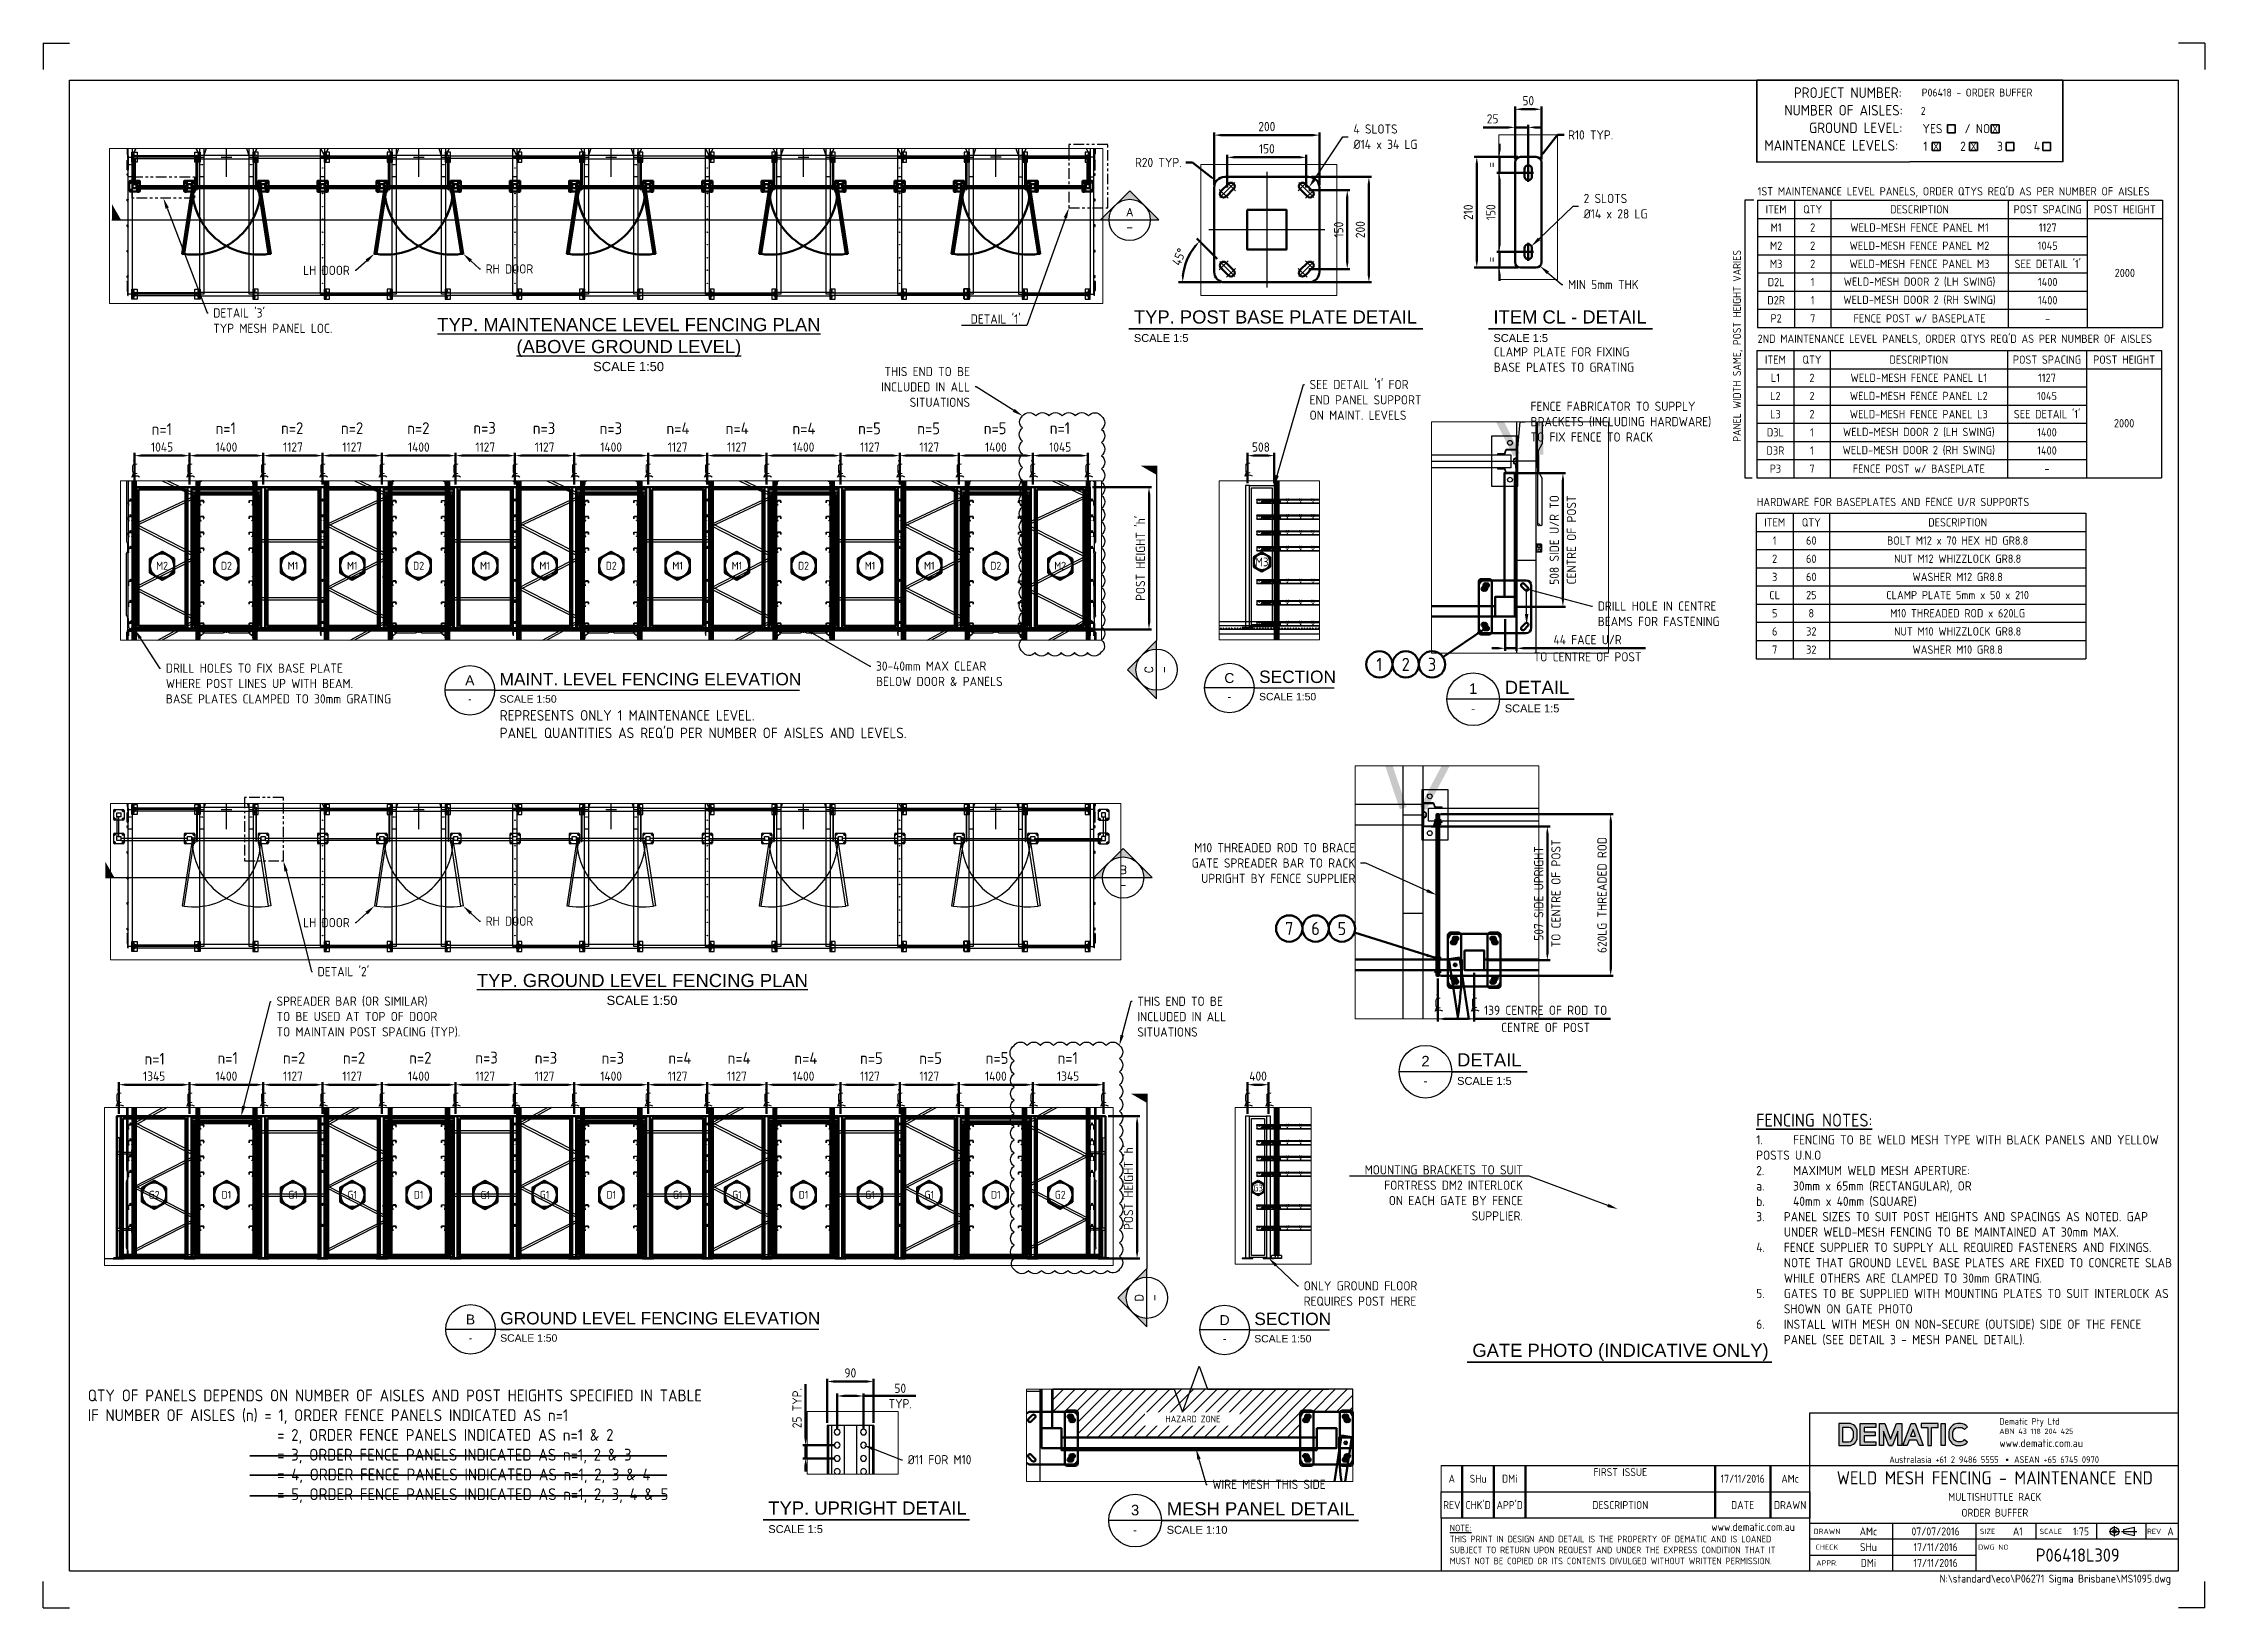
# Paper-space layout 'Layout1' of a CAD drawing. Header units: millimetres. Extents: x 1 to 822, y -1 to 593.
# The model-space entities are those that its viewports show. They can reach past a viewport. Long polylines and large blocks are cut down to what shows.
import ezdxf
from ezdxf import colors
from ezdxf.entities.mleader import LeaderData, LeaderLine
from ezdxf.enums import TextEntityAlignment as Align
from ezdxf.math import Vec2, Vec3

# ---------------------------------------------------------------- set-up
doc = ezdxf.new("R2010")
doc.units = ezdxf.units.MM
for name, pattern in [('ACISOTGB', [9, 4, -1, 1, -1, 1, -1]), ('AM_ISO02W050', [7.5, 6, -1.5]), ('AM_ISO08W050x2', [9, 6, -0.75, 1.5, -0.75]), ('CENTER', [7, 4, -1, 1, -1]), ('P05529 MS Rack Elevation$0$AM_ISO02W050', [7.5, 6, -1.5]), ('P05529 MS Rack Elevation$0$HIDDEN', [0.375, 0.25, -0.125]), ('P05529 MS Rack Elevation$1$HIDDEN', [0.375, 0.25, -0.125])]:
    doc.linetypes.add(name, pattern=pattern)
for name, color, linetype in [('A-Title-T', 7, 'Continuous'), ('Marker-Section', 111, 'Continuous'), ('Notes', 7, 'Continuous'), ('P05529 MS Rack Elevation$0$Racking', 8, 'Continuous'), ('P05529 MS Rack Elevation$1$FENCING', 62, 'Continuous'), ('P05529 MS Rack Plan$0$Fencing', 62, 'Continuous'), ('P05529 MS Rack Plan$0$Racking', 30, 'Continuous')]:
    doc.layers.add(name, color=color, linetype=linetype)
for name, color, linetype, lineweight in [('AM_BOR', 4, 'Continuous', 25), ('Border', 4, 'Continuous', 35), ('Dims', 7, 'Continuous', 50), ('Fencing', 62, 'Continuous', 60), ('Multishuttle Phantom', 8, 'Continuous', 25), ('P05529 MS Rack Elevation$0$BRACING', 8, 'Continuous', 25), ('P05529 MS Rack Elevation$0$SUPPORTS & BRACKETS', 8, 'Continuous', 25), ('P05529 MS Rack Elevation$1$Hidden', 9, 'P05529 MS Rack Elevation$0$AM_ISO02W050', 25), ('P05529 MS Rack Plan$0$Hidden', 9, 'AM_ISO02W050', 25), ('Text', 40, 'Continuous', 35)]:
    doc.layers.add(name, color=color, linetype=linetype, lineweight=lineweight)
doc.layers.add('AM_BOR_NP', color=7, linetype='Continuous', lineweight=30, plot=False)
doc.layers.add('AM_VIEWS', color=1, linetype='Continuous', lineweight=25, plot=False)
doc.styles.add('ACISOTS', font='isocp.shx', dxfattribs={"height": 1})
doc.styles.add('ROMANS', font='romans.shx')
doc.styles.get("Standard").update_dxf_attribs({"font": 'ISOCP.SHX'})
doc.styles.add('STYLE2', font='arial.ttf', dxfattribs={"width": 0.8})
doc.dimstyles.new('AM_ISO$0', dxfattribs={"dimtxt": 3.5, "dimasz": 2.5, "dimexe": 1, "dimexo": 1, "dimgap": 1.5, "dimtad": 1, "dimdsep": 46, "dimtxsty": 'Standard', "dimcen": 0, "dimclrd": 256, "dimclre": 256, "dimclrt": 40, "dimadec": 0, "dimazin": 2, "dimtp": 0.1, "dimtm": 0.1, "dimtfac": 0.71, "dimtmove": 0, "dimatfit": 3, "dimfxl": 1, "dimtfill": 1, "dimlwd": 50, "dimlwe": 50, "dimarcsym": 1})
doc.dimstyles.new('AM_ISO$2', dxfattribs={"dimtxt": 3.5, "dimasz": 2.5, "dimexe": 1.5, "dimexo": 1.5, "dimgap": 1.5, "dimtad": 1, "dimdec": 0, "dimdsep": 46, "dimtxsty": 'Standard', "dimcen": 0, "dimclrd": 256, "dimclre": 256, "dimclrt": 40, "dimadec": 0, "dimazin": 2, "dimtp": 0.1, "dimtm": 0.1, "dimtfac": 0.71, "dimtdec": 0, "dimtmove": 0, "dimatfit": 3, "dimfxl": 1, "dimlwd": 50, "dimlwe": 50, "dimarcsym": 1})
doc.dimstyles.new('AM_ISO$4', dxfattribs={"dimtxt": 3.5, "dimasz": 2.5, "dimexe": 1.5, "dimexo": 1.5, "dimgap": 1.5, "dimtad": 0, "dimtoh": 1, "dimdec": 0, "dimdsep": 46, "dimtxsty": 'Standard', "dimcen": 0, "dimclrd": 256, "dimclre": 256, "dimclrt": 40, "dimadec": 0, "dimazin": 2, "dimtp": 0.1, "dimtm": 0.1, "dimtfac": 0.71, "dimtdec": 0, "dimtofl": 0, "dimtmove": 1, "dimatfit": 0, "dimfxl": 1, "dimlwd": 50, "dimlwe": 50, "dimarcsym": 1})
doc.dimstyles.new('AM_ISO$7', dxfattribs={"dimtxt": 5, "dimasz": 2.5, "dimexe": 1.5, "dimexo": 1.5, "dimgap": 1.5, "dimtad": 1, "dimdec": 0, "dimdsep": 46, "dimtxsty": 'Standard', "dimcen": 0, "dimclrd": 256, "dimclre": 256, "dimclrt": 40, "dimadec": 0, "dimazin": 2, "dimtp": 0.1, "dimtm": 0.1, "dimtfac": 0.71, "dimtdec": 0, "dimtmove": 0, "dimatfit": 3, "dimfxl": 1, "dimlwd": 50, "dimlwe": 50, "dimarcsym": 1})

psp = doc.layouts.get("Layout1")

# ---------------------------------------------------------------- texts
at = {"char_height": 5, "attachment_point": 1, "style": 'STYLE2'}
for s, width, insert in [('\\pi24.942;{\\W1;\\LTYP. MAINTENANCE LEVEL FENCING PLAN\\P\\pi54.992;(ABOVE GROUND LEVEL)\\P\\pi84.123;\\H0.7x;\\lSCALE 1:50}', 194.7005913, (125.32834, 489.13737)), ('\\pi12.168;{\\W1;\\LTYP. GROUND LEVEL FENCING PLAN\\P\\pi61.45;\\H0.7x;\\lSCALE 1:50}', 149.3557706, (153.10789, 240.13834))]:
    psp.add_mtext_dynamic_manual_height_columns(s, width=width, gutter_width=12.5, heights=[25.43784], dxfattribs=dict(at, insert=insert))
at = {"layer": 'Dims', "color": 40, "insert": (551.54197, 468.69177), "char_height": 3.5, "attachment_point": 7, "style": 'ACISOTS'}
psp.add_mtext('CLAMP PLATE FOR FIXING\\PBASE PLATES TO GRATING', dxfattribs=at)
at = {"layer": 'Notes', "insert": (642.39245, 442.16135), "char_height": 3, "attachment_point": 1, "rotation": 90}
psp.add_mtext_dynamic_manual_height_columns('PANEL WIDTH SAME, POST HEIGHT VARIES', width=80.6695412, gutter_width=15, heights=[0], dxfattribs=at)
at = {"layer": 'Text', "color": 1, "char_height": 3.15, "attachment_point": 1}
for s, width, insert in [("1ST MAINTENANCE LEVEL PANELS, ORDER QTYS REQ'D AS PER NUMBER OF AISLES", 175.7466937, (651.73739, 538.81563)), ("2ND MAINTENANCE LEVEL PANELS, ORDER QTYS REQ'D AS PER NUMBER OF AISLES", 175.7466937, (651.73739, 482.84466)), ('HARDWARE FOR BASEPLATES AND FENCE U/R SUPPORTS', 186.6961619, (651.46922, 420.86424))]:
    psp.add_mtext_dynamic_manual_height_columns(s, width=width, gutter_width=12.5, heights=[5.96593], dxfattribs=dict(at, insert=insert))
at = {"layer": 'Text', "attachment_point": 1}
for s, width, heights, insert, char_height in [("REPRESENTS ONLY 1 MAINTENANCE LEVEL.\\PPANEL QUANTITIES AS REQ'D PER NUMBER OF AISLES AND LEVELS.", 167.0059005, [11.45398], (173.98821, 340.27856), 4), ('{\\C1;QTY OF PANELS DEPENDS ON NUMBER OF AISLES AND POST HEIGHTS SPECIFIED IN TABLE\\P}IF NUMBER OF AISLES (n) = 1, ORDER FENCE PANELS INDICATED AS n=1\\P^I^I^I       = 2, ORDER FENCE PANELS INDICATED AS n=1 & 2\\P^I^I^I       = 3, ORDER FENCE PANELS INDICATED AS n=1, 2 & 3\\P^I^I^I       = 4, ORDER FENCE PANELS INDICATED AS n=1, 2, 3 & 4\\P^I^I^I       = 5, ORDER FENCE PANELS INDICATED AS n=1, 2, 3, 4 & 5', 247.7353664, [0], (17.46123, 82.32424), 4.5)]:
    psp.add_mtext_dynamic_manual_height_columns(s, width=width, gutter_width=12.5, heights=heights, dxfattribs=dict(at, insert=insert, char_height=char_height))
at = {"layer": 'Text', "insert": (651.20105, 187.03571), "char_height": 3.5, "width": 160.3728323, "attachment_point": 1}
psp.add_mtext('{\\H1.4x;\\L\\C1;FENCING NOTES:\\P\\pi-10.5,l10.5,t10.5;}1.^IFENCING TO BE WELD MESH TYPE WITH BLACK PANELS AND YELLOW POSTS U.N.O\\P2.^IMAXIMUM WELD MESH APERTURE:\\P\\pi0,l0,tz;a.^I30mm x 65mm (RECTANGULAR), OR\\Pb.^I40mm x 40mm (SQUARE)\\P\\pi-10.5,l10.5,t10.5;3.^IPANEL SIZES TO SUIT POST HEIGHTS AND SPACINGS AS NOTED. GAP UNDER WELD-MESH FENCING TO BE MAINTAINED AT 30mm MAX.\\P4.^IFENCE SUPPLIER TO SUPPLY ALL REQUIRED FASTENERS AND FIXINGS. NOTE THAT GROUND LEVEL BASE PLATES ARE FIXED TO CONCRETE SLAB WHILE OTHERS ARE CLAMPED TO 30mm GRATING.\\P5.^IGATES TO BE SUPPLIED WITH MOUNTING PLATES TO SUIT INTERLOCK AS SHOWN ON GATE PHOTO\\P6.^IINSTALL WITH MESH ON NON-SECURE (OUTSIDE) SIDE OF THE FENCE PANEL (SEE DETAIL 3 - MESH PANEL DETAIL).', dxfattribs=at)

msp = doc.modelspace()

# ---------------------------------------------------------------- blocks, each defined once
blk = doc.blocks.new('Anno_Title_T1')
at = {"color": 0, "linetype": 'ByBlock', "lineweight": -2}
blk.add_lwpolyline([(2.75, 0), (3.75, 0)], dxfattribs=at)
at = {"color": 0, "linetype": 'ByBlock', "lineweight": -2, "style": 'ROMANS'}
blk.add_attdef('TITLE', (2.75, 0.5), '', height=1.25, dxfattribs=at)
blk.add_attdef('SCALE', text='', height=0.75, dxfattribs=at).set_placement((2.75, -0.5), align=Align.TOP_LEFT)
blk = doc.blocks.new('A1')
at = {"layer": 'AM_BOR'}
for p, q in [((10, 580), (811, 580)), ((10, 14), (10, 580)), ((811, 14), (811, 580)), ((10, 14), (811, 14))]:
    blk.add_line(p, q, dxfattribs=at)
at = {"layer": 'AM_BOR_NP'}
for p, q in [((0, 594), (0, 584)), ((0, 594), (10, 594)), ((821, 594), (811, 594)), ((821, 594), (821, 584)), ((0, 0), (0, 10)), ((821, 0), (821, 10)), ((0, 0), (10, 0)), ((821, 0), (811, 0))]:
    blk.add_line(p, q, dxfattribs=at)
blk = doc.blocks.new('ISO_DEMATIC')
at = {"layer": 'AM_BOR'}
h = blk.add_hatch(color=7, dxfattribs=at)
edge = h.paths.add_edge_path()
edge.add_arc((-125.24, 52.71), 3.26, 1.47376, 90)
edge.add_line((-125.24, 55.97), (-129.05, 55.97))
edge.add_line((-129.05, 55.97), (-129.05, 47.55))
edge.add_line((-129.05, 47.55), (-125.24, 47.55))
edge.add_arc((-125.24, 50.81), 3.26, 270, 358.52624)
edge.add_line((-121.98, 50.72), (-121.98, 52.8))
edge = h.paths.add_edge_path(flags=16)
edge.add_arc((-125.24, 52.71), 1.76, 2.00689, 90)
edge.add_line((-125.24, 54.47), (-127.55, 54.47))
edge.add_line((-127.55, 54.47), (-127.55, 49.05))
edge.add_line((-127.55, 49.05), (-125.24, 49.05))
edge.add_arc((-125.24, 50.81), 1.76, 270, 357.99311)
edge.add_line((-123.48, 50.74), (-123.48, 52.77))
h.paths.add_polyline_path([(-115.23, 51.27), (-119.43, 51.27), (-119.43, 49.05), (-114.94, 49.05), (-114.94, 47.55), (-120.93, 47.55), (-120.93, 55.97), (-114.94, 55.97), (-114.94, 54.47), (-119.43, 54.47), (-119.43, 52.77), (-115.23, 52.77)])
h.paths.add_polyline_path([(-106.6, 53.1), (-108.66, 47.55), (-110, 47.55), (-112.06, 53.1), (-112.06, 47.55), (-113.56, 47.55), (-113.56, 55.97), (-111.57, 55.97), (-109.33, 49.97), (-107.09, 55.97), (-105.1, 55.97), (-105.1, 47.55), (-106.6, 47.55)])
h.paths.add_polyline_path([(-99.32, 49.69), (-102.28, 49.69), (-103.06, 47.55), (-104.66, 47.55), (-101.58, 55.97), (-100.02, 55.97), (-96.95, 47.55), (-98.54, 47.55)])
h.paths.add_polyline_path([(-99.87, 51.19), (-100.8, 53.74), (-101.73, 51.19)], flags=16)
h.paths.add_polyline_path([(-91.2, 55.97), (-97.78, 55.97), (-97.78, 54.47), (-95.24, 54.47), (-95.24, 47.55), (-93.74, 47.55), (-93.74, 54.47), (-91.2, 54.47)])
h.paths.add_polyline_path([(-90.06, 47.55), (-90.06, 55.97), (-88.56, 55.97), (-88.56, 47.55)])
edge = h.paths.add_edge_path()
edge.add_arc((-83.56, 51.25), 3.72, 189.00253, 264.31377)
edge.add_line((-83.93, 47.55), (-82.6, 47.55))
edge.add_arc((-82.97, 51.25), 3.72, 275.68623, 319.10709)
edge.add_line((-80.16, 48.82), (-81.29, 49.8))
edge.add_arc((-82.97, 51.25), 2.22, 277.36241, 319.10709, ccw=False)
edge.add_line((-82.68, 49.05), (-83.84, 49.05))
edge.add_arc((-83.56, 51.25), 2.22, 191.66117, 262.63759, ccw=False)
edge.add_line((-85.73, 50.8), (-85.73, 51.54))
edge.add_line((-85.73, 51.54), (-85.73, 52.71))
edge.add_arc((-83.56, 52.27), 2.22, 97.36241, 168.33883, ccw=False)
edge.add_line((-83.84, 54.47), (-82.68, 54.47))
edge.add_arc((-82.97, 52.27), 2.22, 40.89291, 82.63759, ccw=False)
edge.add_line((-81.29, 53.72), (-80.16, 54.7))
edge.add_arc((-82.97, 52.27), 3.72, 40.89291, 84.31377)
edge.add_line((-82.6, 55.97), (-83.93, 55.97))
edge.add_arc((-83.56, 52.27), 3.72, 95.68623, 170.99747)
edge.add_line((-87.23, 52.85), (-87.23, 51.54))
edge.add_line((-87.23, 51.54), (-87.23, 50.67))
for p, q in [((-140, 20), (-140, 60)), ((-140, 60), (0, 60)), ((-140, 40), (0, 40)), ((-140, 20), (-280, 20)), ((-280, 20), (-280, 0)), ((-140, 0), (-140, 20)), ((0, 18), (-140, 18)), ((-108.5, 0), (-108.5, 18)), ((-54, 12), (-54, 18)), ((-31, 12), (-31, 18)), ((0, 12), (-140, 12)), ((-140, 6), (-77, 6))]:
    blk.add_line(p, q, dxfattribs=at)
at = {"layer": 'AM_BOR', "color": 7}
for p, q in [((-110, 47.55), (-108.66, 47.55)), ((-110, 47.55), (-108.66, 47.55)), ((-24.28, 13), (-24.28, 17)), ((-20.78, 15.68), (-16.7, 16.62)), ((-16.7, 13.38), (-16.7, 16.62)), ((-26.28, 15), (-22.28, 15)), ((-21.65, 15), (-15.83, 15)), ((-20.78, 14.32), (-20.78, 15.68)), ((-20.78, 14.32), (-16.7, 13.38))]:
    blk.add_line(p, q, dxfattribs=at)
for points in [[(-121.98, 52.8, 0.4067), (-125.24, 55.97), (-129.05, 55.97), (-129.05, 47.55), (-125.24, 47.55, 0.4067), (-121.98, 50.72)], [(-123.48, 52.77, 0.403991), (-125.24, 54.47), (-127.55, 54.47), (-127.55, 49.05), (-125.24, 49.05, 0.403991), (-123.48, 50.74)], [(-87.23, 50.67, 0.340969), (-83.93, 47.55), (-82.6, 47.55, 0.191759), (-80.16, 48.82), (-81.29, 49.8, -0.184187), (-82.68, 49.05), (-83.84, 49.05, -0.319989), (-85.73, 50.8), (-85.73, 51.54), (-85.73, 52.71, -0.319989), (-83.84, 54.47), (-82.68, 54.47, -0.184187), (-81.29, 53.72), (-80.16, 54.7, 0.191759), (-82.6, 55.97), (-83.93, 55.97, 0.340969), (-87.23, 52.85), (-87.23, 51.54)]]:
    blk.add_lwpolyline(points, format="xyb", close=True, dxfattribs=at)
for points in [[(-115.23, 51.27), (-119.43, 51.27), (-119.43, 49.05), (-114.94, 49.05), (-114.94, 47.55), (-120.93, 47.55), (-120.93, 55.97), (-114.94, 55.97), (-114.94, 54.47), (-119.43, 54.47), (-119.43, 52.77), (-115.23, 52.77)], [(-106.6, 53.1), (-108.66, 47.55), (-110, 47.55), (-112.06, 53.1), (-112.06, 47.55), (-113.56, 47.55), (-113.56, 55.97), (-111.57, 55.97), (-109.33, 49.97), (-107.09, 55.97), (-105.1, 55.97), (-105.1, 47.55), (-106.6, 47.55)], [(-99.32, 49.69), (-102.28, 49.69), (-103.06, 47.55), (-104.66, 47.55), (-101.58, 55.97), (-100.02, 55.97), (-96.95, 47.55), (-98.54, 47.55)], [(-99.87, 51.19), (-100.8, 53.74), (-101.73, 51.19)], [(-91.2, 55.97), (-97.78, 55.97), (-97.78, 54.47), (-95.24, 54.47), (-95.24, 47.55), (-93.74, 47.55), (-93.74, 54.47), (-91.2, 54.47)], [(-90.06, 47.55), (-90.06, 55.97), (-88.56, 55.97), (-88.56, 47.55)]]:
    blk.add_lwpolyline(points, close=True, dxfattribs=at)
at = {"layer": 'AM_BOR', "color": 7, "const_width": 0.5}
blk.add_lwpolyline([(-65.32, 42.16, 1), (-64.82, 42.16, 1)], format="xyb", close=True, dxfattribs=at)
at = {"layer": 'AM_BOR'}
for points in [[(-77, 18), (-77, 0)], [(-12.33, 18), (-12.33, 12)]]:
    blk.add_lwpolyline(points, dxfattribs=at)
at = {"layer": 'AM_BOR', "color": 7}
for radius in [1.62, 0.684]:
    blk.add_circle((-24.28, 15), radius, dxfattribs=at)
at = {"layer": 'AM_BOR', "color": 7, "lineweight": 50}
for s, p in [('DRAWN', (-133.5, 15)), ('CHECK', (-133.5, 9)), ('DWG NO', (-70.33, 9)), ('SIZE', (-72.5, 15)), ('SCALE', (-48.5, 15)), ('REV', (-9.23, 15)), ('APPR.', (-133.5, 3))]:
    blk.add_text(s, height=2, dxfattribs=at).set_placement(p, align=Align.MIDDLE_CENTER)
at = {"layer": 'AM_BOR', "color": 7}
for s, insert, char_height, width, attachment_point in [('Dematic Pty Ltd', (-68.03, 58), 2.5, 63.1248, 1), ('ABN 43 118 204 425', (-68.03, 54), 2, 63.1248, 1), ('www.dematic.com.au', (-68.03, 50), 3, 63.1248, 1), ('Australasia +61 2 9486 5555    ASEAN +65 6745 0970', (-70, 42.25), 2.5, 123.8535, 5), ('{\\LNOTE:\\P}THIS PRINT IN DESIGN AND DETAIL IS THE PROPERTY OF DEMATIC AND IS LOANED SUBJECT TO RETURN UPON REQUEST AND UNDER THE EXPRESS CONDITION THAT IT MUST NOT BE COPIED OR ITS CONTENTS DIVULGED WITHOUT WRITTEN PERMISSION.                                              ', (-276.75, 17.52), 2.5, 124.4654, 1), ('www.dematic.com.au', (-177.44, 18.18), 3, 63.1248, 1)]:
    blk.add_mtext(s, dxfattribs=dict(at, insert=insert, char_height=char_height, width=width, attachment_point=attachment_point))
at = {"layer": 'AM_BOR', "color": 7, "lineweight": 50}
for tag, height, p in [('GEN-TITLE-DES1', 5, (-69.75, 35.32)), ('GEN-TITLE-DES2', 3, (-69.75, 28.07)), ('GEN-TITLE-NAME', 3, (-117.75, 15)), ('GEN-TITLE-DAT', 3, (-92.25, 15)), ('GEN-TITLE-DES3', 3, (-69.75, 22.07)), ('GEN-TITLE-SIZ', 3, (-61, 15)), ('GEN-TITLE-SCA', 3, (-37, 15)), ('GEN-TITLE-REV', 3, (-3, 15)), ('GEN-TITLE-CHKM', 3, (-117.75, 9)), ('GEN-TITLE-CHKD', 3, (-92.25, 9)), ('GEN-TITLE-NR', 5, (-38.25, 6)), ('GEN-TITLE-APPM', 3, (-117.75, 3)), ('GEN-TITLE-APPD', 3, (-92.25, 3))]:
    blk.add_attdef(tag, text='', height=height, dxfattribs=at).set_placement(p, align=Align.MIDDLE_CENTER)
blk.add_attdef('GEN-TITLE-DWG', text='', height=3, dxfattribs=at).set_placement((-2.83, -4.45), align=Align.RIGHT)
blk = doc.blocks.new('iso_Dematic_revisionlist0')
at = {"layer": 'AM_BOR'}
for p, q in [((-140, -10), (-140, 0)), ((-140, 0), (0, 0)), ((0, 0), (0, -10)), ((0, -10), (-140, -10))]:
    blk.add_line(p, q, dxfattribs=at)
at = {"layer": 'AM_BOR', "color": 7, "lineweight": 50}
for p, q in [((-132, -10), (-132, 0)), ((-120, 0), (-120, -10)), ((-108, 0), (-108, -10)), ((-36, 0), (-36, -10)), ((-15, 0), (-15, -10))]:
    blk.add_line(p, q, dxfattribs=at)
for s, p in [('REV', (-136, -5)), ("CHK'D", (-126, -5)), ("APP'D", (-114, -5)), ('DESCRIPTION', (-72, -5)), ('DATE', (-25.5, -5)), ('DRAWN', (-7.5, -5))]:
    blk.add_text(s, height=3, dxfattribs=at).set_placement(p, align=Align.MIDDLE_CENTER)
blk = doc.blocks.new('*D98')
at = {"layer": 'Defpoints', "color": 0, "transparency": 16777216}
for p in [(56.16, 198.05), (29.26, 186.05), (56.16, 186.05)]:
    blk.add_point(p, dxfattribs=at)
at = {"layer": 'Dims', "lineweight": 50, "transparency": 16777216}
for p, q in [((29.26, 187.05), (29.26, 199.05)), ((31.76, 198.05), (53.66, 198.05)), ((56.16, 187.05), (56.16, 199.05))]:
    blk.add_line(p, q, dxfattribs=at)
at = {"layer": 'Dims', "transparency": 16777216}
for points in [[(31.76, 198.46), (31.76, 197.63), (29.26, 198.05)], [(53.66, 198.46), (53.66, 197.63), (56.16, 198.05)]]:
    blk.add_solid(points, dxfattribs=at)
at = {"layer": 'Dims', "color": 40, "lineweight": 50, "transparency": 16777216, "insert": (42.71, 201.3), "char_height": 3.5, "attachment_point": 5, "bg_fill": 3, "box_fill_scale": 1.1, "bg_fill_color": 256, "bg_fill_true_color": 13158600, "bg_fill_transparency": 0}
blk.add_mtext('1345', dxfattribs=at)
blk = doc.blocks.new('*D99')
at = {"layer": 'Defpoints', "color": 0, "transparency": 16777216}
for p in [(84.16, 198.05), (56.16, 186.05), (84.16, 186.05)]:
    blk.add_point(p, dxfattribs=at)
at = {"layer": 'Dims', "lineweight": 50, "transparency": 16777216}
for p, q in [((56.16, 187.05), (56.16, 199.05)), ((58.66, 198.05), (81.66, 198.05)), ((84.16, 187.05), (84.16, 199.05))]:
    blk.add_line(p, q, dxfattribs=at)
at = {"layer": 'Dims', "transparency": 16777216}
for points in [[(58.66, 198.46), (58.66, 197.63), (56.16, 198.05)], [(81.66, 198.46), (81.66, 197.63), (84.16, 198.05)]]:
    blk.add_solid(points, dxfattribs=at)
at = {"layer": 'Dims', "color": 40, "lineweight": 50, "transparency": 16777216, "insert": (70.16, 201.3), "char_height": 3.5, "attachment_point": 5, "bg_fill": 3, "box_fill_scale": 1.1, "bg_fill_color": 256, "bg_fill_true_color": 13158600, "bg_fill_transparency": 0}
blk.add_mtext('1400', dxfattribs=at)
blk = doc.blocks.new('*D100')
at = {"layer": 'Defpoints', "color": 0, "transparency": 16777216}
for p in [(84.16, 198.05), (84.16, 186.05), (106.69, 186.05)]:
    blk.add_point(p, dxfattribs=at)
at = {"layer": 'Dims', "lineweight": 50, "transparency": 16777216}
for p, q in [((84.16, 187.05), (84.16, 199.05)), ((104.19, 198.05), (86.66, 198.05)), ((106.69, 187.05), (106.69, 199.05))]:
    blk.add_line(p, q, dxfattribs=at)
at = {"layer": 'Dims', "transparency": 16777216}
for points in [[(86.66, 198.46), (86.66, 197.63), (84.16, 198.05)], [(104.19, 198.46), (104.19, 197.63), (106.69, 198.05)]]:
    blk.add_solid(points, dxfattribs=at)
at = {"layer": 'Dims', "color": 40, "lineweight": 50, "transparency": 16777216, "insert": (95.42, 201.3), "char_height": 3.5, "attachment_point": 5, "bg_fill": 3, "box_fill_scale": 1.1, "bg_fill_color": 256, "bg_fill_true_color": 13158600, "bg_fill_transparency": 0}
blk.add_mtext('1127', dxfattribs=at)
blk = doc.blocks.new('*D101')
at = {"layer": 'Defpoints', "color": 0, "transparency": 16777216}
for p in [(129.22, 198.05), (106.69, 186.05), (129.22, 186.05)]:
    blk.add_point(p, dxfattribs=at)
at = {"layer": 'Dims', "lineweight": 50, "transparency": 16777216}
for p, q in [((106.69, 187.05), (106.69, 199.05)), ((109.19, 198.05), (126.72, 198.05)), ((129.22, 187.05), (129.22, 199.05))]:
    blk.add_line(p, q, dxfattribs=at)
at = {"layer": 'Dims', "transparency": 16777216}
for points in [[(109.19, 198.46), (109.19, 197.63), (106.69, 198.05)], [(126.72, 198.46), (126.72, 197.63), (129.22, 198.05)]]:
    blk.add_solid(points, dxfattribs=at)
at = {"layer": 'Dims', "color": 40, "lineweight": 50, "transparency": 16777216, "insert": (117.95, 201.3), "char_height": 3.5, "attachment_point": 5, "bg_fill": 3, "box_fill_scale": 1.1, "bg_fill_color": 256, "bg_fill_true_color": 13158600, "bg_fill_transparency": 0}
blk.add_mtext('1127', dxfattribs=at)
blk = doc.blocks.new('*D102')
at = {"layer": 'Defpoints', "color": 0, "transparency": 16777216}
for p in [(157.22, 198.05), (129.22, 186.05), (157.22, 186.05)]:
    blk.add_point(p, dxfattribs=at)
at = {"layer": 'Dims', "lineweight": 50, "transparency": 16777216}
for p, q in [((129.22, 187.05), (129.22, 199.05)), ((131.72, 198.05), (154.72, 198.05)), ((157.22, 187.05), (157.22, 199.05))]:
    blk.add_line(p, q, dxfattribs=at)
at = {"layer": 'Dims', "transparency": 16777216}
for points in [[(131.72, 198.46), (131.72, 197.63), (129.22, 198.05)], [(154.72, 198.46), (154.72, 197.63), (157.22, 198.05)]]:
    blk.add_solid(points, dxfattribs=at)
at = {"layer": 'Dims', "color": 40, "lineweight": 50, "transparency": 16777216, "insert": (143.22, 201.3), "char_height": 3.5, "attachment_point": 5, "bg_fill": 3, "box_fill_scale": 1.1, "bg_fill_color": 256, "bg_fill_true_color": 13158600, "bg_fill_transparency": 0}
blk.add_mtext('1400', dxfattribs=at)
blk = doc.blocks.new('*D103')
at = {"layer": 'Defpoints', "color": 0, "transparency": 16777216}
for p in [(179.75, 198.05), (157.22, 186.05), (179.75, 186.05)]:
    blk.add_point(p, dxfattribs=at)
at = {"layer": 'Dims', "lineweight": 50, "transparency": 16777216}
for p, q in [((157.22, 187.05), (157.22, 199.05)), ((159.72, 198.05), (177.25, 198.05)), ((179.75, 187.05), (179.75, 199.05))]:
    blk.add_line(p, q, dxfattribs=at)
at = {"layer": 'Dims', "transparency": 16777216}
for points in [[(159.72, 198.46), (159.72, 197.63), (157.22, 198.05)], [(177.25, 198.46), (177.25, 197.63), (179.75, 198.05)]]:
    blk.add_solid(points, dxfattribs=at)
at = {"layer": 'Dims', "color": 40, "lineweight": 50, "transparency": 16777216, "insert": (168.48, 201.3), "char_height": 3.5, "attachment_point": 5, "bg_fill": 3, "box_fill_scale": 1.1, "bg_fill_color": 256, "bg_fill_true_color": 13158600, "bg_fill_transparency": 0}
blk.add_mtext('1127', dxfattribs=at)
blk = doc.blocks.new('*D104')
at = {"layer": 'Defpoints', "color": 0, "transparency": 16777216}
for p in [(202.28, 198.05), (179.75, 186.05), (202.28, 186.05)]:
    blk.add_point(p, dxfattribs=at)
at = {"layer": 'Dims', "lineweight": 50, "transparency": 16777216}
for p, q in [((179.75, 187.05), (179.75, 199.05)), ((182.25, 198.05), (199.78, 198.05)), ((202.28, 187.05), (202.28, 199.05))]:
    blk.add_line(p, q, dxfattribs=at)
at = {"layer": 'Dims', "transparency": 16777216}
for points in [[(182.25, 198.46), (182.25, 197.63), (179.75, 198.05)], [(199.78, 198.46), (199.78, 197.63), (202.28, 198.05)]]:
    blk.add_solid(points, dxfattribs=at)
at = {"layer": 'Dims', "color": 40, "lineweight": 50, "transparency": 16777216, "insert": (191.01, 201.3), "char_height": 3.5, "attachment_point": 5, "bg_fill": 3, "box_fill_scale": 1.1, "bg_fill_color": 256, "bg_fill_true_color": 13158600, "bg_fill_transparency": 0}
blk.add_mtext('1127', dxfattribs=at)
blk = doc.blocks.new('*D105')
at = {"layer": 'Defpoints', "color": 0, "transparency": 16777216}
for p in [(230.28, 198.05), (202.28, 186.05), (230.28, 186.05)]:
    blk.add_point(p, dxfattribs=at)
at = {"layer": 'Dims', "lineweight": 50, "transparency": 16777216}
for p, q in [((202.28, 187.05), (202.28, 199.05)), ((204.78, 198.05), (227.78, 198.05)), ((230.28, 187.05), (230.28, 199.05))]:
    blk.add_line(p, q, dxfattribs=at)
at = {"layer": 'Dims', "transparency": 16777216}
for points in [[(204.78, 198.46), (204.78, 197.63), (202.28, 198.05)], [(227.78, 198.46), (227.78, 197.63), (230.28, 198.05)]]:
    blk.add_solid(points, dxfattribs=at)
at = {"layer": 'Dims', "color": 40, "lineweight": 50, "transparency": 16777216, "insert": (216.28, 201.3), "char_height": 3.5, "attachment_point": 5, "bg_fill": 3, "box_fill_scale": 1.1, "bg_fill_color": 256, "bg_fill_true_color": 13158600, "bg_fill_transparency": 0}
blk.add_mtext('1400', dxfattribs=at)
blk = doc.blocks.new('*D106')
at = {"layer": 'Defpoints', "color": 0, "transparency": 16777216}
for p in [(252.81, 198.05), (230.28, 186.05), (252.81, 186.05)]:
    blk.add_point(p, dxfattribs=at)
at = {"layer": 'Dims', "lineweight": 50, "transparency": 16777216}
for p, q in [((230.28, 187.05), (230.28, 199.05)), ((232.78, 198.05), (250.31, 198.05)), ((252.81, 187.05), (252.81, 199.05))]:
    blk.add_line(p, q, dxfattribs=at)
at = {"layer": 'Dims', "transparency": 16777216}
for points in [[(232.78, 198.46), (232.78, 197.63), (230.28, 198.05)], [(250.31, 198.46), (250.31, 197.63), (252.81, 198.05)]]:
    blk.add_solid(points, dxfattribs=at)
at = {"layer": 'Dims', "color": 40, "lineweight": 50, "transparency": 16777216, "insert": (241.54, 201.3), "char_height": 3.5, "attachment_point": 5, "bg_fill": 3, "box_fill_scale": 1.1, "bg_fill_color": 256, "bg_fill_true_color": 13158600, "bg_fill_transparency": 0}
blk.add_mtext('1127', dxfattribs=at)
blk = doc.blocks.new('*D107')
at = {"layer": 'Defpoints', "color": 0, "transparency": 16777216}
for p in [(275.34, 198.05), (252.81, 186.05), (275.34, 186.05)]:
    blk.add_point(p, dxfattribs=at)
at = {"layer": 'Dims', "lineweight": 50, "transparency": 16777216}
for p, q in [((252.81, 187.05), (252.81, 199.05)), ((255.31, 198.05), (272.84, 198.05)), ((275.34, 187.05), (275.34, 199.05))]:
    blk.add_line(p, q, dxfattribs=at)
at = {"layer": 'Dims', "transparency": 16777216}
for points in [[(255.31, 198.46), (255.31, 197.63), (252.81, 198.05)], [(272.84, 198.46), (272.84, 197.63), (275.34, 198.05)]]:
    blk.add_solid(points, dxfattribs=at)
at = {"layer": 'Dims', "color": 40, "lineweight": 50, "transparency": 16777216, "insert": (264.07, 201.3), "char_height": 3.5, "attachment_point": 5, "bg_fill": 3, "box_fill_scale": 1.1, "bg_fill_color": 256, "bg_fill_true_color": 13158600, "bg_fill_transparency": 0}
blk.add_mtext('1127', dxfattribs=at)
blk = doc.blocks.new('*D108')
at = {"layer": 'Defpoints', "color": 0, "transparency": 16777216}
for p in [(303.34, 198.05), (275.34, 186.05), (303.34, 186.05)]:
    blk.add_point(p, dxfattribs=at)
at = {"layer": 'Dims', "lineweight": 50, "transparency": 16777216}
for p, q in [((275.34, 187.05), (275.34, 199.05)), ((277.84, 198.05), (300.84, 198.05)), ((303.34, 187.05), (303.34, 199.05))]:
    blk.add_line(p, q, dxfattribs=at)
at = {"layer": 'Dims', "transparency": 16777216}
for points in [[(277.84, 198.46), (277.84, 197.63), (275.34, 198.05)], [(300.84, 198.46), (300.84, 197.63), (303.34, 198.05)]]:
    blk.add_solid(points, dxfattribs=at)
at = {"layer": 'Dims', "color": 40, "lineweight": 50, "transparency": 16777216, "insert": (289.34, 201.3), "char_height": 3.5, "attachment_point": 5, "bg_fill": 3, "box_fill_scale": 1.1, "bg_fill_color": 256, "bg_fill_true_color": 13158600, "bg_fill_transparency": 0}
blk.add_mtext('1400', dxfattribs=at)
blk = doc.blocks.new('*D109')
at = {"layer": 'Defpoints', "color": 0, "transparency": 16777216}
for p in [(325.87, 198.05), (303.34, 186.05), (325.87, 186.05)]:
    blk.add_point(p, dxfattribs=at)
at = {"layer": 'Dims', "lineweight": 50, "transparency": 16777216}
for p, q in [((303.34, 187.05), (303.34, 199.05)), ((305.84, 198.05), (323.37, 198.05)), ((325.87, 187.05), (325.87, 199.05))]:
    blk.add_line(p, q, dxfattribs=at)
at = {"layer": 'Dims', "transparency": 16777216}
for points in [[(305.84, 198.46), (305.84, 197.63), (303.34, 198.05)], [(323.37, 198.46), (323.37, 197.63), (325.87, 198.05)]]:
    blk.add_solid(points, dxfattribs=at)
at = {"layer": 'Dims', "color": 40, "lineweight": 50, "transparency": 16777216, "insert": (314.6, 201.3), "char_height": 3.5, "attachment_point": 5, "bg_fill": 3, "box_fill_scale": 1.1, "bg_fill_color": 256, "bg_fill_true_color": 13158600, "bg_fill_transparency": 0}
blk.add_mtext('1127', dxfattribs=at)
blk = doc.blocks.new('*D110')
at = {"layer": 'Defpoints', "color": 0, "transparency": 16777216}
for p in [(403.3, 198.05), (376.4, 186.05), (403.3, 186.05)]:
    blk.add_point(p, dxfattribs=at)
at = {"layer": 'Dims', "lineweight": 50, "transparency": 16777216}
for p, q in [((376.4, 187.05), (376.4, 199.05)), ((378.9, 198.05), (400.8, 198.05)), ((403.3, 187.05), (403.3, 199.05))]:
    blk.add_line(p, q, dxfattribs=at)
at = {"layer": 'Dims', "transparency": 16777216}
for points in [[(378.9, 198.46), (378.9, 197.63), (376.4, 198.05)], [(400.8, 198.46), (400.8, 197.63), (403.3, 198.05)]]:
    blk.add_solid(points, dxfattribs=at)
at = {"layer": 'Dims', "color": 40, "lineweight": 50, "transparency": 16777216, "insert": (389.85, 201.3), "char_height": 3.5, "attachment_point": 5, "bg_fill": 3, "box_fill_scale": 1.1, "bg_fill_color": 256, "bg_fill_true_color": 13158600, "bg_fill_transparency": 0}
blk.add_mtext('1345', dxfattribs=at)
blk = doc.blocks.new('*D111')
at = {"layer": 'Defpoints', "color": 0, "transparency": 16777216}
for p in [(348.4, 198.05), (325.87, 186.05), (348.4, 186.05)]:
    blk.add_point(p, dxfattribs=at)
at = {"layer": 'Dims', "lineweight": 50, "transparency": 16777216}
for p, q in [((325.87, 187.05), (325.87, 199.05)), ((328.37, 198.05), (345.9, 198.05)), ((348.4, 187.05), (348.4, 199.05))]:
    blk.add_line(p, q, dxfattribs=at)
at = {"layer": 'Dims', "transparency": 16777216}
for points in [[(328.37, 198.46), (328.37, 197.63), (325.87, 198.05)], [(345.9, 198.46), (345.9, 197.63), (348.4, 198.05)]]:
    blk.add_solid(points, dxfattribs=at)
at = {"layer": 'Dims', "color": 40, "lineweight": 50, "transparency": 16777216, "insert": (337.13, 201.3), "char_height": 3.5, "attachment_point": 5, "bg_fill": 3, "box_fill_scale": 1.1, "bg_fill_color": 256, "bg_fill_true_color": 13158600, "bg_fill_transparency": 0}
blk.add_mtext('1127', dxfattribs=at)
blk = doc.blocks.new('*D112')
at = {"layer": 'Defpoints', "color": 0, "transparency": 16777216}
for p in [(376.4, 198.05), (348.4, 186.05), (376.4, 186.05)]:
    blk.add_point(p, dxfattribs=at)
at = {"layer": 'Dims', "lineweight": 50, "transparency": 16777216}
for p, q in [((348.4, 187.05), (348.4, 199.05)), ((350.9, 198.05), (373.9, 198.05)), ((376.4, 187.05), (376.4, 199.05))]:
    blk.add_line(p, q, dxfattribs=at)
at = {"layer": 'Dims', "transparency": 16777216}
for points in [[(350.9, 198.46), (350.9, 197.63), (348.4, 198.05)], [(373.9, 198.46), (373.9, 197.63), (376.4, 198.05)]]:
    blk.add_solid(points, dxfattribs=at)
at = {"layer": 'Dims', "color": 40, "lineweight": 50, "transparency": 16777216, "insert": (362.4, 201.3), "char_height": 3.5, "attachment_point": 5, "bg_fill": 3, "box_fill_scale": 1.1, "bg_fill_color": 256, "bg_fill_true_color": 13158600, "bg_fill_transparency": 0}
blk.add_mtext('1400', dxfattribs=at)
blk = doc.blocks.new('*D139')
at = {"layer": 'Defpoints', "color": 0, "transparency": 16777216}
for p in [(56.16, 436.89), (35.26, 424.89), (56.16, 424.89)]:
    blk.add_point(p, dxfattribs=at)
at = {"layer": 'Dims', "lineweight": 50, "transparency": 16777216}
for p, q in [((35.26, 425.89), (35.26, 437.89)), ((37.76, 436.89), (53.66, 436.89)), ((56.16, 425.89), (56.16, 437.89))]:
    blk.add_line(p, q, dxfattribs=at)
at = {"layer": 'Dims', "transparency": 16777216}
for points in [[(37.76, 437.31), (37.76, 436.47), (35.26, 436.89)], [(53.66, 437.31), (53.66, 436.47), (56.16, 436.89)]]:
    blk.add_solid(points, dxfattribs=at)
at = {"layer": 'Dims', "color": 40, "lineweight": 50, "transparency": 16777216, "insert": (45.71, 440.14), "char_height": 3.5, "attachment_point": 5, "bg_fill": 3, "box_fill_scale": 1.1, "bg_fill_color": 256, "bg_fill_true_color": 13158600, "bg_fill_transparency": 0}
blk.add_mtext('1045', dxfattribs=at)
blk = doc.blocks.new('*D140')
at = {"layer": 'Defpoints', "color": 0, "transparency": 16777216}
for p in [(84.16, 436.89), (56.16, 424.89), (84.16, 424.89)]:
    blk.add_point(p, dxfattribs=at)
at = {"layer": 'Dims', "lineweight": 50, "transparency": 16777216}
for p, q in [((56.16, 425.89), (56.16, 437.89)), ((58.66, 436.89), (81.66, 436.89)), ((84.16, 425.89), (84.16, 437.89))]:
    blk.add_line(p, q, dxfattribs=at)
at = {"layer": 'Dims', "transparency": 16777216}
for points in [[(58.66, 437.31), (58.66, 436.47), (56.16, 436.89)], [(81.66, 437.31), (81.66, 436.47), (84.16, 436.89)]]:
    blk.add_solid(points, dxfattribs=at)
at = {"layer": 'Dims', "color": 40, "lineweight": 50, "transparency": 16777216, "insert": (70.16, 440.14), "char_height": 3.5, "attachment_point": 5, "bg_fill": 3, "box_fill_scale": 1.1, "bg_fill_color": 256, "bg_fill_true_color": 13158600, "bg_fill_transparency": 0}
blk.add_mtext('1400', dxfattribs=at)
blk = doc.blocks.new('*D141')
at = {"layer": 'Defpoints', "color": 0, "transparency": 16777216}
for p in [(106.69, 436.89), (84.16, 424.89), (106.69, 424.89)]:
    blk.add_point(p, dxfattribs=at)
at = {"layer": 'Dims', "lineweight": 50, "transparency": 16777216}
for p, q in [((84.16, 425.89), (84.16, 437.89)), ((86.66, 436.89), (104.19, 436.89)), ((106.69, 425.89), (106.69, 437.89))]:
    blk.add_line(p, q, dxfattribs=at)
at = {"layer": 'Dims', "transparency": 16777216}
for points in [[(86.66, 437.31), (86.66, 436.47), (84.16, 436.89)], [(104.19, 437.31), (104.19, 436.47), (106.69, 436.89)]]:
    blk.add_solid(points, dxfattribs=at)
at = {"layer": 'Dims', "color": 40, "lineweight": 50, "transparency": 16777216, "insert": (95.42, 440.14), "char_height": 3.5, "attachment_point": 5, "bg_fill": 3, "box_fill_scale": 1.1, "bg_fill_color": 256, "bg_fill_true_color": 13158600, "bg_fill_transparency": 0}
blk.add_mtext('1127', dxfattribs=at)
blk = doc.blocks.new('*D142')
at = {"layer": 'Defpoints', "color": 0, "transparency": 16777216}
for p in [(129.22, 436.89), (106.69, 424.89), (129.22, 424.89)]:
    blk.add_point(p, dxfattribs=at)
at = {"layer": 'Dims', "lineweight": 50, "transparency": 16777216}
for p, q in [((106.69, 425.89), (106.69, 437.89)), ((109.19, 436.89), (126.72, 436.89)), ((129.22, 425.89), (129.22, 437.89))]:
    blk.add_line(p, q, dxfattribs=at)
at = {"layer": 'Dims', "transparency": 16777216}
for points in [[(109.19, 437.31), (109.19, 436.47), (106.69, 436.89)], [(126.72, 437.31), (126.72, 436.47), (129.22, 436.89)]]:
    blk.add_solid(points, dxfattribs=at)
at = {"layer": 'Dims', "color": 40, "lineweight": 50, "transparency": 16777216, "insert": (117.95, 440.14), "char_height": 3.5, "attachment_point": 5, "bg_fill": 3, "box_fill_scale": 1.1, "bg_fill_color": 256, "bg_fill_true_color": 13158600, "bg_fill_transparency": 0}
blk.add_mtext('1127', dxfattribs=at)
blk = doc.blocks.new('*D143')
at = {"layer": 'Defpoints', "color": 0, "transparency": 16777216}
for p in [(157.22, 436.89), (129.22, 424.89), (157.22, 424.89)]:
    blk.add_point(p, dxfattribs=at)
at = {"layer": 'Dims', "lineweight": 50, "transparency": 16777216}
for p, q in [((129.22, 425.89), (129.22, 437.89)), ((131.72, 436.89), (154.72, 436.89)), ((157.22, 425.89), (157.22, 437.89))]:
    blk.add_line(p, q, dxfattribs=at)
at = {"layer": 'Dims', "transparency": 16777216}
for points in [[(131.72, 437.31), (131.72, 436.47), (129.22, 436.89)], [(154.72, 437.31), (154.72, 436.47), (157.22, 436.89)]]:
    blk.add_solid(points, dxfattribs=at)
at = {"layer": 'Dims', "color": 40, "lineweight": 50, "transparency": 16777216, "insert": (143.22, 440.14), "char_height": 3.5, "attachment_point": 5, "bg_fill": 3, "box_fill_scale": 1.1, "bg_fill_color": 256, "bg_fill_true_color": 13158600, "bg_fill_transparency": 0}
blk.add_mtext('1400', dxfattribs=at)
blk = doc.blocks.new('*D144')
at = {"layer": 'Defpoints', "color": 0, "transparency": 16777216}
for p in [(179.75, 436.89), (157.22, 424.89), (179.75, 424.89)]:
    blk.add_point(p, dxfattribs=at)
at = {"layer": 'Dims', "lineweight": 50, "transparency": 16777216}
for p, q in [((157.22, 425.89), (157.22, 437.89)), ((159.72, 436.89), (177.25, 436.89)), ((179.75, 425.89), (179.75, 437.89))]:
    blk.add_line(p, q, dxfattribs=at)
at = {"layer": 'Dims', "transparency": 16777216}
for points in [[(159.72, 437.31), (159.72, 436.47), (157.22, 436.89)], [(177.25, 437.31), (177.25, 436.47), (179.75, 436.89)]]:
    blk.add_solid(points, dxfattribs=at)
at = {"layer": 'Dims', "color": 40, "lineweight": 50, "transparency": 16777216, "insert": (168.48, 440.14), "char_height": 3.5, "attachment_point": 5, "bg_fill": 3, "box_fill_scale": 1.1, "bg_fill_color": 256, "bg_fill_true_color": 13158600, "bg_fill_transparency": 0}
blk.add_mtext('1127', dxfattribs=at)
blk = doc.blocks.new('*D145')
at = {"layer": 'Defpoints', "color": 0, "transparency": 16777216}
for p in [(202.28, 436.89), (179.75, 424.89), (202.28, 424.89)]:
    blk.add_point(p, dxfattribs=at)
at = {"layer": 'Dims', "lineweight": 50, "transparency": 16777216}
for p, q in [((179.75, 425.89), (179.75, 437.89)), ((182.25, 436.89), (199.78, 436.89)), ((202.28, 425.89), (202.28, 437.89))]:
    blk.add_line(p, q, dxfattribs=at)
at = {"layer": 'Dims', "transparency": 16777216}
for points in [[(182.25, 437.31), (182.25, 436.47), (179.75, 436.89)], [(199.78, 437.31), (199.78, 436.47), (202.28, 436.89)]]:
    blk.add_solid(points, dxfattribs=at)
at = {"layer": 'Dims', "color": 40, "lineweight": 50, "transparency": 16777216, "insert": (191.01, 440.14), "char_height": 3.5, "attachment_point": 5, "bg_fill": 3, "box_fill_scale": 1.1, "bg_fill_color": 256, "bg_fill_true_color": 13158600, "bg_fill_transparency": 0}
blk.add_mtext('1127', dxfattribs=at)
blk = doc.blocks.new('*D146')
at = {"layer": 'Defpoints', "color": 0, "transparency": 16777216}
for p in [(230.28, 436.89), (202.28, 424.89), (230.28, 424.89)]:
    blk.add_point(p, dxfattribs=at)
at = {"layer": 'Dims', "lineweight": 50, "transparency": 16777216}
for p, q in [((202.28, 425.89), (202.28, 437.89)), ((204.78, 436.89), (227.78, 436.89)), ((230.28, 425.89), (230.28, 437.89))]:
    blk.add_line(p, q, dxfattribs=at)
at = {"layer": 'Dims', "transparency": 16777216}
for points in [[(204.78, 437.31), (204.78, 436.47), (202.28, 436.89)], [(227.78, 437.31), (227.78, 436.47), (230.28, 436.89)]]:
    blk.add_solid(points, dxfattribs=at)
at = {"layer": 'Dims', "color": 40, "lineweight": 50, "transparency": 16777216, "insert": (216.28, 440.14), "char_height": 3.5, "attachment_point": 5, "bg_fill": 3, "box_fill_scale": 1.1, "bg_fill_color": 256, "bg_fill_true_color": 13158600, "bg_fill_transparency": 0}
blk.add_mtext('1400', dxfattribs=at)
blk = doc.blocks.new('*D147')
at = {"layer": 'Defpoints', "color": 0, "transparency": 16777216}
for p in [(252.81, 436.89), (230.28, 424.89), (252.81, 424.89)]:
    blk.add_point(p, dxfattribs=at)
at = {"layer": 'Dims', "lineweight": 50, "transparency": 16777216}
for p, q in [((230.28, 425.89), (230.28, 437.89)), ((232.78, 436.89), (250.31, 436.89)), ((252.81, 425.89), (252.81, 437.89))]:
    blk.add_line(p, q, dxfattribs=at)
at = {"layer": 'Dims', "transparency": 16777216}
for points in [[(232.78, 437.31), (232.78, 436.47), (230.28, 436.89)], [(250.31, 437.31), (250.31, 436.47), (252.81, 436.89)]]:
    blk.add_solid(points, dxfattribs=at)
at = {"layer": 'Dims', "color": 40, "lineweight": 50, "transparency": 16777216, "insert": (241.54, 440.14), "char_height": 3.5, "attachment_point": 5, "bg_fill": 3, "box_fill_scale": 1.1, "bg_fill_color": 256, "bg_fill_true_color": 13158600, "bg_fill_transparency": 0}
blk.add_mtext('1127', dxfattribs=at)
blk = doc.blocks.new('*D148')
at = {"layer": 'Defpoints', "color": 0, "transparency": 16777216}
for p in [(275.34, 436.89), (252.81, 424.89), (275.34, 424.89)]:
    blk.add_point(p, dxfattribs=at)
at = {"layer": 'Dims', "lineweight": 50, "transparency": 16777216}
for p, q in [((252.81, 425.89), (252.81, 437.89)), ((255.31, 436.89), (272.84, 436.89)), ((275.34, 425.89), (275.34, 437.89))]:
    blk.add_line(p, q, dxfattribs=at)
at = {"layer": 'Dims', "transparency": 16777216}
for points in [[(255.31, 437.31), (255.31, 436.47), (252.81, 436.89)], [(272.84, 437.31), (272.84, 436.47), (275.34, 436.89)]]:
    blk.add_solid(points, dxfattribs=at)
at = {"layer": 'Dims', "color": 40, "lineweight": 50, "transparency": 16777216, "insert": (264.07, 440.14), "char_height": 3.5, "attachment_point": 5, "bg_fill": 3, "box_fill_scale": 1.1, "bg_fill_color": 256, "bg_fill_true_color": 13158600, "bg_fill_transparency": 0}
blk.add_mtext('1127', dxfattribs=at)
blk = doc.blocks.new('*D149')
at = {"layer": 'Defpoints', "color": 0, "transparency": 16777216}
for p in [(303.34, 436.89), (275.34, 424.89), (303.34, 424.89)]:
    blk.add_point(p, dxfattribs=at)
at = {"layer": 'Dims', "lineweight": 50, "transparency": 16777216}
for p, q in [((275.34, 425.89), (275.34, 437.89)), ((277.84, 436.89), (300.84, 436.89)), ((303.34, 425.89), (303.34, 437.89))]:
    blk.add_line(p, q, dxfattribs=at)
at = {"layer": 'Dims', "transparency": 16777216}
for points in [[(277.84, 437.31), (277.84, 436.47), (275.34, 436.89)], [(300.84, 437.31), (300.84, 436.47), (303.34, 436.89)]]:
    blk.add_solid(points, dxfattribs=at)
at = {"layer": 'Dims', "color": 40, "lineweight": 50, "transparency": 16777216, "insert": (289.34, 440.14), "char_height": 3.5, "attachment_point": 5, "bg_fill": 3, "box_fill_scale": 1.1, "bg_fill_color": 256, "bg_fill_true_color": 13158600, "bg_fill_transparency": 0}
blk.add_mtext('1400', dxfattribs=at)
blk = doc.blocks.new('*D150')
at = {"layer": 'Defpoints', "color": 0, "transparency": 16777216}
for p in [(325.87, 436.89), (303.34, 424.89), (325.87, 424.89)]:
    blk.add_point(p, dxfattribs=at)
at = {"layer": 'Dims', "lineweight": 50, "transparency": 16777216}
for p, q in [((303.34, 425.89), (303.34, 437.89)), ((305.84, 436.89), (323.37, 436.89)), ((325.87, 425.89), (325.87, 437.89))]:
    blk.add_line(p, q, dxfattribs=at)
at = {"layer": 'Dims', "transparency": 16777216}
for points in [[(305.84, 437.31), (305.84, 436.47), (303.34, 436.89)], [(323.37, 437.31), (323.37, 436.47), (325.87, 436.89)]]:
    blk.add_solid(points, dxfattribs=at)
at = {"layer": 'Dims', "color": 40, "lineweight": 50, "transparency": 16777216, "insert": (314.6, 440.14), "char_height": 3.5, "attachment_point": 5, "bg_fill": 3, "box_fill_scale": 1.1, "bg_fill_color": 256, "bg_fill_true_color": 13158600, "bg_fill_transparency": 0}
blk.add_mtext('1127', dxfattribs=at)
blk = doc.blocks.new('*D151')
at = {"layer": 'Defpoints', "color": 0, "transparency": 16777216}
for p in [(397.3, 436.89), (376.4, 424.89), (397.3, 424.89)]:
    blk.add_point(p, dxfattribs=at)
at = {"layer": 'Dims', "lineweight": 50, "transparency": 16777216}
for p, q in [((376.4, 425.89), (376.4, 437.89)), ((378.9, 436.89), (394.8, 436.89)), ((397.3, 425.89), (397.3, 437.89))]:
    blk.add_line(p, q, dxfattribs=at)
at = {"layer": 'Dims', "transparency": 16777216}
for points in [[(378.9, 437.31), (378.9, 436.47), (376.4, 436.89)], [(394.8, 437.31), (394.8, 436.47), (397.3, 436.89)]]:
    blk.add_solid(points, dxfattribs=at)
at = {"layer": 'Dims', "color": 40, "lineweight": 50, "transparency": 16777216, "insert": (386.85, 440.14), "char_height": 3.5, "attachment_point": 5, "bg_fill": 3, "box_fill_scale": 1.1, "bg_fill_color": 256, "bg_fill_true_color": 13158600, "bg_fill_transparency": 0}
blk.add_mtext('1045', dxfattribs=at)
blk = doc.blocks.new('*D152')
at = {"layer": 'Defpoints', "color": 0, "transparency": 16777216}
for p in [(348.4, 436.89), (325.87, 424.89), (348.4, 424.89)]:
    blk.add_point(p, dxfattribs=at)
at = {"layer": 'Dims', "lineweight": 50, "transparency": 16777216}
for p, q in [((325.87, 425.89), (325.87, 437.89)), ((328.37, 436.89), (345.9, 436.89)), ((348.4, 425.89), (348.4, 437.89))]:
    blk.add_line(p, q, dxfattribs=at)
at = {"layer": 'Dims', "transparency": 16777216}
for points in [[(328.37, 437.31), (328.37, 436.47), (325.87, 436.89)], [(345.9, 437.31), (345.9, 436.47), (348.4, 436.89)]]:
    blk.add_solid(points, dxfattribs=at)
at = {"layer": 'Dims', "color": 40, "lineweight": 50, "transparency": 16777216, "insert": (337.13, 440.14), "char_height": 3.5, "attachment_point": 5, "bg_fill": 3, "box_fill_scale": 1.1, "bg_fill_color": 256, "bg_fill_true_color": 13158600, "bg_fill_transparency": 0}
blk.add_mtext('1127', dxfattribs=at)
blk = doc.blocks.new('*D153')
at = {"layer": 'Defpoints', "color": 0, "transparency": 16777216}
for p in [(376.4, 436.89), (348.4, 424.89), (376.4, 424.89)]:
    blk.add_point(p, dxfattribs=at)
at = {"layer": 'Dims', "lineweight": 50, "transparency": 16777216}
for p, q in [((348.4, 425.89), (348.4, 437.89)), ((350.9, 436.89), (373.9, 436.89)), ((376.4, 425.89), (376.4, 437.89))]:
    blk.add_line(p, q, dxfattribs=at)
at = {"layer": 'Dims', "transparency": 16777216}
for points in [[(350.9, 437.31), (350.9, 436.47), (348.4, 436.89)], [(373.9, 437.31), (373.9, 436.47), (376.4, 436.89)]]:
    blk.add_solid(points, dxfattribs=at)
at = {"layer": 'Dims', "color": 40, "lineweight": 50, "transparency": 16777216, "insert": (362.4, 440.14), "char_height": 3.5, "attachment_point": 5, "bg_fill": 3, "box_fill_scale": 1.1, "bg_fill_color": 256, "bg_fill_true_color": 13158600, "bg_fill_transparency": 0}
blk.add_mtext('1400', dxfattribs=at)
blk = doc.blocks.new('Anno_Section_A2')
at = {"color": 0, "linetype": 'ByBlock', "lineweight": -2}
blk.add_line((2.5, 0), (-2.5, 0), dxfattribs=at)
blk.add_circle((0, 0), 2.5, dxfattribs=at)
at = {"color": 0, "linetype": 'ByBlock', "lineweight": -2, "style": 'ROMANS'}
blk.add_attdef('NUMBER', text='', height=1, dxfattribs=at).set_placement((0, 0.5), align=Align.CENTER)
blk.add_attdef('SHEET', text='', height=0.75, dxfattribs=at).set_placement((0, -0.5), align=Align.TOP_CENTER)
blk = doc.blocks.new('Anno_Arrow_A2')
at = {"linetype": 'ByBlock', "lineweight": -2}
h = blk.add_hatch(color=0, dxfattribs=at)
h.paths.add_polyline_path([(-1.77, 1.77), (-3.54, 0), (-2.5, 0, -0.198912)])
h.paths.add_polyline_path([(0, 3.54), (-1.77, 1.77, -0.414214), (1.77, 1.77)])
h.paths.add_polyline_path([(2.37, 1.16), (2.25, 1.1, -0.114349), (2.5, 0), (3.54, 0)])
h.paths.add_polyline_path([(1.77, 1.77, -0.082683), (2.25, 1.1), (2.37, 1.16)])
at = {"color": 0, "linetype": 'ByBlock', "lineweight": -2}
blk.add_lwpolyline([(-2.5, 0), (-3.54, 0), (0, 3.54), (3.54, 0), (2.5, 0)], dxfattribs=at)
blk = doc.blocks.new('*U156')
at = {"layer": 'Marker-Section'}
blk.add_hatch(color=0, dxfattribs=at).paths.add_polyline_path([(-386.54, 6), (-383.08, 0), (-386.54, 0)])
at = {"color": 0, "linetype": 'ByBlock', "lineweight": -2}
blk.add_line((-7.84, 0), (7.84, 0), dxfattribs=at)
at = {"layer": 'Marker-Section', "color": 0}
blk.add_lwpolyline([(-386.54, 0), (-11.09, 0)], dxfattribs=at)
at = {"layer": 'Marker-Section', "color": 0, "linetype": 'ByBlock', "lineweight": -2}
blk.add_circle((0, 0), 7.84, dxfattribs=at)
at = {"layer": 'Marker-Section', "color": 0, "xscale": -3.13531250001688, "yscale": 3.135312499999827, "zscale": 3.1353125}
blk.add_blockref('Anno_Arrow_A2', (0, 0), dxfattribs=at)
at = {"layer": 'Marker-Section', "color": 0, "linetype": 'ByBlock', "lineweight": -2, "style": 'ROMANS'}
blk.add_attdef('NUMBER', text='', height=3.14, dxfattribs=at).set_placement((-0.3, 1.41), align=Align.CENTER)
blk.add_attdef('SHEET', text='', height=2.35, dxfattribs=at).set_placement((0.42, -1.55), align=Align.TOP_CENTER)
blk = doc.blocks.new('*D157')
at = {"layer": 'Defpoints', "color": 0, "transparency": 16777216}
for p in [(457.99, 186.05), (465.99, 186.05)]:
    blk.add_point(p, dxfattribs=at)
at = {"layer": 'Dims', "lineweight": 50, "transparency": 16777216}
for p, q in [((457.99, 187.05), (457.99, 199.05)), ((460.49, 198.05), (463.49, 198.05)), ((465.99, 187.05), (465.99, 199.05))]:
    blk.add_line(p, q, dxfattribs=at)
at = {"layer": 'Dims', "transparency": 16777216}
for points in [[(460.49, 198.46), (460.49, 197.63), (457.99, 198.05)], [(463.49, 198.46), (463.49, 197.63), (465.99, 198.05)]]:
    blk.add_solid(points, dxfattribs=at)
at = {"layer": 'Dims', "color": 40, "lineweight": 50, "transparency": 16777216, "insert": (461.99, 201.3), "char_height": 3.5, "attachment_point": 5, "bg_fill": 3, "box_fill_scale": 1.1, "bg_fill_color": 256, "bg_fill_true_color": 13158600, "bg_fill_transparency": 0}
blk.add_mtext('400', dxfattribs=at)
at = {"layer": 'Defpoints', "color": 0, "transparency": 16777216}
blk.add_point((465.99, 198.05), dxfattribs=at)
blk = doc.blocks.new('*D158')
at = {"layer": 'Defpoints', "color": 0, "transparency": 16777216}
for p in [(458, 425.49), (468.15, 425.49)]:
    blk.add_point(p, dxfattribs=at)
at = {"layer": 'Dims', "lineweight": 50, "transparency": 16777216}
for p, q in [((458, 426.49), (458, 437.89)), ((460.5, 436.89), (465.65, 436.89)), ((468.15, 426.49), (468.15, 437.89))]:
    blk.add_line(p, q, dxfattribs=at)
at = {"layer": 'Dims', "transparency": 16777216}
for points in [[(460.5, 437.31), (460.5, 436.47), (458, 436.89)], [(465.65, 437.31), (465.65, 436.47), (468.15, 436.89)]]:
    blk.add_solid(points, dxfattribs=at)
at = {"layer": 'Dims', "color": 40, "lineweight": 50, "transparency": 16777216, "insert": (463.08, 440.14), "char_height": 3.5, "attachment_point": 5, "bg_fill": 3, "box_fill_scale": 1.1, "bg_fill_color": 256, "bg_fill_true_color": 13158600, "bg_fill_transparency": 0}
blk.add_mtext('508', dxfattribs=at)
at = {"layer": 'Defpoints', "color": 0, "transparency": 16777216}
blk.add_point((468.15, 436.89), dxfattribs=at)
blk = doc.blocks.new('*D160')
at = {"layer": 'Defpoints', "color": 0, "transparency": 16777216}
for p in [(485.32, 558.57), (445.32, 538.7), (485.32, 538.7)]:
    blk.add_point(p, dxfattribs=at)
at = {"layer": 'Dims', "lineweight": 50, "transparency": 16777216}
for p, q in [((445.32, 539.7), (445.32, 559.57)), ((447.82, 558.57), (482.82, 558.57)), ((485.32, 539.7), (485.32, 559.57))]:
    blk.add_line(p, q, dxfattribs=at)
at = {"layer": 'Dims', "transparency": 16777216}
for points in [[(447.82, 558.99), (447.82, 558.15), (445.32, 558.57)], [(482.82, 558.99), (482.82, 558.15), (485.32, 558.57)]]:
    blk.add_solid(points, dxfattribs=at)
at = {"layer": 'Dims', "color": 40, "lineweight": 50, "transparency": 16777216, "insert": (465.32, 561.82), "char_height": 3.5, "attachment_point": 5, "bg_fill": 3, "box_fill_scale": 1.1, "bg_fill_color": 256, "bg_fill_true_color": 13158600, "bg_fill_transparency": 0}
blk.add_mtext('200', dxfattribs=at)
blk = doc.blocks.new('*D161')
at = {"layer": 'Defpoints', "color": 0, "transparency": 16777216}
for p in [(481.32, 542.7), (481.32, 502.7), (504.08, 502.7)]:
    blk.add_point(p, dxfattribs=at)
at = {"layer": 'Dims', "lineweight": 50, "transparency": 16777216}
for p, q in [((482.32, 542.7), (505.08, 542.7)), ((504.08, 540.2), (504.08, 505.2)), ((482.32, 502.7), (505.08, 502.7))]:
    blk.add_line(p, q, dxfattribs=at)
at = {"layer": 'Dims', "transparency": 16777216}
for points in [[(503.67, 540.2), (504.5, 540.2), (504.08, 542.7)], [(503.67, 505.2), (504.5, 505.2), (504.08, 502.7)]]:
    blk.add_solid(points, dxfattribs=at)
at = {"layer": 'Dims', "color": 40, "lineweight": 50, "transparency": 16777216, "insert": (500.83, 522.7), "char_height": 3.5, "attachment_point": 5, "rotation": 90, "bg_fill": 3, "box_fill_scale": 1.1, "bg_fill_color": 256, "bg_fill_true_color": 13158600, "bg_fill_transparency": 0}
blk.add_mtext('200', dxfattribs=at)
blk = doc.blocks.new('*D162')
at = {"layer": 'Defpoints', "color": 0, "transparency": 16777216}
for p in [(480.32, 550.15), (450.32, 537.7), (480.32, 537.7)]:
    blk.add_point(p, dxfattribs=at)
at = {"layer": 'Dims', "lineweight": 50, "transparency": 16777216}
for p, q in [((450.32, 538.7), (450.32, 551.15)), ((452.82, 550.15), (477.82, 550.15)), ((480.32, 538.7), (480.32, 551.15))]:
    blk.add_line(p, q, dxfattribs=at)
at = {"layer": 'Dims', "transparency": 16777216}
for points in [[(452.82, 550.57), (452.82, 549.73), (450.32, 550.15)], [(477.82, 550.57), (477.82, 549.73), (480.32, 550.15)]]:
    blk.add_solid(points, dxfattribs=at)
at = {"layer": 'Dims', "color": 40, "lineweight": 50, "transparency": 16777216, "insert": (465.32, 553.4), "char_height": 3.5, "attachment_point": 5, "bg_fill": 3, "box_fill_scale": 1.1, "bg_fill_color": 256, "bg_fill_true_color": 13158600, "bg_fill_transparency": 0}
blk.add_mtext('150', dxfattribs=at)
blk = doc.blocks.new('*D163')
at = {"layer": 'Defpoints', "color": 0, "transparency": 16777216}
for p in [(480.32, 537.7), (495.86, 537.7), (480.32, 507.7)]:
    blk.add_point(p, dxfattribs=at)
at = {"layer": 'Dims', "lineweight": 50, "transparency": 16777216}
for p, q in [((481.32, 537.7), (496.86, 537.7)), ((495.86, 510.2), (495.86, 535.2)), ((481.32, 507.7), (496.86, 507.7))]:
    blk.add_line(p, q, dxfattribs=at)
at = {"layer": 'Dims', "transparency": 16777216}
for points in [[(495.45, 535.2), (496.28, 535.2), (495.86, 537.7)], [(495.45, 510.2), (496.28, 510.2), (495.86, 507.7)]]:
    blk.add_solid(points, dxfattribs=at)
at = {"layer": 'Dims', "color": 40, "lineweight": 50, "transparency": 16777216, "insert": (492.61, 522.7), "char_height": 3.5, "attachment_point": 5, "rotation": 90, "bg_fill": 3, "box_fill_scale": 1.1, "bg_fill_color": 256, "bg_fill_true_color": 13158600, "bg_fill_transparency": 0}
blk.add_mtext('150', dxfattribs=at)
blk = doc.blocks.new('*D164')
at = {"layer": 'Defpoints', "color": 0, "transparency": 16777216}
for p in [(436.27, 513.7), (447.49, 510.53), (449.32, 502.7), (453.14, 504.87), (481.32, 502.7)]:
    blk.add_point(p, dxfattribs=at)
at = {"layer": 'Dims', "lineweight": 50, "transparency": 16777216}
for p, q in [((446.43, 511.59), (438.7, 519.32)), ((447.82, 502.7), (431.82, 502.7))]:
    blk.add_line(p, q, dxfattribs=at)
blk.add_arc((455.32, 502.7), 22, 141.51548, 173.48452, dxfattribs=at)
at = {"layer": 'Dims', "transparency": 16777216}
for points in [[(437.79, 516.67), (438.41, 516.11), (439.76, 518.25)], [(433.88, 505.17), (433.05, 505.22), (433.32, 502.7)]]:
    blk.add_solid(points, dxfattribs=at)
at = {"layer": 'Dims', "color": 40, "lineweight": 50, "transparency": 16777216, "insert": (431.99, 512.36), "char_height": 3.5, "attachment_point": 5, "rotation": 67.5}
blk.add_mtext('45°', dxfattribs=at)
blk = doc.blocks.new('*D165')
at = {"layer": 'Defpoints', "color": 0, "transparency": 16777216}
for p in [(559.62, 548.3), (569.62, 548.3)]:
    blk.add_point(p, dxfattribs=at)
at = {"layer": 'Dims', "lineweight": 50, "transparency": 16777216}
for p, q in [((559.62, 549.3), (559.62, 569.39)), ((562.12, 568.39), (567.12, 568.39)), ((569.62, 549.3), (569.62, 569.39))]:
    blk.add_line(p, q, dxfattribs=at)
at = {"layer": 'Dims', "transparency": 16777216}
for points in [[(562.12, 568.81), (562.12, 567.98), (559.62, 568.39)], [(567.12, 568.81), (567.12, 567.98), (569.62, 568.39)]]:
    blk.add_solid(points, dxfattribs=at)
at = {"layer": 'Dims', "color": 40, "lineweight": 50, "transparency": 16777216, "insert": (564.62, 571.64), "char_height": 3.5, "attachment_point": 5, "bg_fill": 3, "box_fill_scale": 1.1, "bg_fill_color": 256, "bg_fill_true_color": 13158600, "bg_fill_transparency": 0}
blk.add_mtext('50', dxfattribs=at)
at = {"layer": 'Defpoints', "color": 0, "transparency": 16777216}
blk.add_point((569.62, 568.39), dxfattribs=at)
blk = doc.blocks.new('*D166')
at = {"layer": 'Defpoints', "color": 0, "transparency": 16777216}
for p in [(564.62, 561.51), (559.62, 548.3), (564.62, 545.71)]:
    blk.add_point(p, dxfattribs=at)
at = {"layer": 'Dims', "lineweight": 50, "transparency": 16777216}
for p, q in [((557.12, 561.51), (547.54, 561.51)), ((559.62, 549.3), (559.62, 562.51)), ((564.62, 561.51), (559.62, 561.51)), ((564.62, 546.71), (564.62, 562.51)), ((567.12, 561.51), (569.62, 561.51))]:
    blk.add_line(p, q, dxfattribs=at)
at = {"layer": 'Dims', "transparency": 16777216}
for points in [[(557.12, 561.93), (557.12, 561.1), (559.62, 561.51)], [(567.12, 561.93), (567.12, 561.1), (564.62, 561.51)]]:
    blk.add_solid(points, dxfattribs=at)
at = {"layer": 'Dims', "color": 40, "lineweight": 50, "transparency": 16777216, "insert": (551.08, 564.76), "char_height": 3.5, "attachment_point": 5, "bg_fill": 3, "box_fill_scale": 1.1, "bg_fill_color": 256, "bg_fill_true_color": 13158600, "bg_fill_transparency": 0}
blk.add_mtext('25', dxfattribs=at)
blk = doc.blocks.new('*D167')
at = {"layer": 'Defpoints', "color": 0, "transparency": 16777216}
for p in [(553.64, 544.3), (564.62, 544.3), (564.62, 514.3)]:
    blk.add_point(p, dxfattribs=at)
at = {"layer": 'Dims', "lineweight": 50, "transparency": 16777216}
for p, q in [((563.62, 544.3), (552.64, 544.3)), ((553.64, 516.8), (553.64, 541.8)), ((563.62, 514.3), (552.64, 514.3))]:
    blk.add_line(p, q, dxfattribs=at)
at = {"layer": 'Dims', "transparency": 16777216}
for points in [[(553.22, 541.8), (554.06, 541.8), (553.64, 544.3)], [(553.22, 516.8), (554.06, 516.8), (553.64, 514.3)]]:
    blk.add_solid(points, dxfattribs=at)
at = {"layer": 'Dims', "color": 40, "lineweight": 50, "transparency": 16777216, "insert": (550.39, 529.3), "char_height": 3.5, "attachment_point": 5, "rotation": 90, "bg_fill": 3, "box_fill_scale": 1.1, "bg_fill_color": 256, "bg_fill_true_color": 13158600, "bg_fill_transparency": 0}
blk.add_mtext('150', dxfattribs=at)
blk = doc.blocks.new('*D168')
at = {"layer": 'Defpoints', "color": 0, "transparency": 16777216}
for p in [(545.08, 550.3), (561.62, 550.3), (561.62, 508.3)]:
    blk.add_point(p, dxfattribs=at)
at = {"layer": 'Dims', "lineweight": 50, "transparency": 16777216}
for p, q in [((560.62, 550.3), (544.08, 550.3)), ((545.08, 510.8), (545.08, 547.8)), ((560.62, 508.3), (544.08, 508.3))]:
    blk.add_line(p, q, dxfattribs=at)
at = {"layer": 'Dims', "transparency": 16777216}
for points in [[(544.66, 547.8), (545.49, 547.8), (545.08, 550.3)], [(544.66, 510.8), (545.49, 510.8), (545.08, 508.3)]]:
    blk.add_solid(points, dxfattribs=at)
at = {"layer": 'Dims', "color": 40, "lineweight": 50, "transparency": 16777216, "insert": (541.82, 529.3), "char_height": 3.5, "attachment_point": 5, "rotation": 90, "bg_fill": 3, "box_fill_scale": 1.1, "bg_fill_color": 256, "bg_fill_true_color": 13158600, "bg_fill_transparency": 0}
blk.add_mtext('210', dxfattribs=at)
blk = doc.blocks.new('*D169')
at = {"layer": 'Defpoints', "color": 0, "transparency": 16777216}
for p in [(561.62, 550.3), (564.62, 544.3)]:
    blk.add_point(p, dxfattribs=at)
at = {"layer": 'Dims', "lineweight": 50, "transparency": 16777216}
for p, q in [((560.62, 550.3), (552.64, 550.3)), ((553.64, 552.8), (553.64, 555.3)), ((553.64, 544.3), (553.64, 550.3)), ((563.62, 544.3), (552.64, 544.3)), ((553.64, 541.8), (553.64, 539.3))]:
    blk.add_line(p, q, dxfattribs=at)
at = {"layer": 'Dims', "transparency": 16777216}
for points in [[(553.22, 552.8), (554.06, 552.8), (553.64, 550.3)], [(553.22, 541.8), (554.06, 541.8), (553.64, 544.3)]]:
    blk.add_solid(points, dxfattribs=at)
at = {"layer": 'Dims', "color": 40, "lineweight": 50, "transparency": 16777216, "insert": (550.39, 547.3), "char_height": 3.5, "attachment_point": 5, "rotation": 90, "bg_fill": 3, "box_fill_scale": 1.1, "bg_fill_color": 256, "bg_fill_true_color": 13158600, "bg_fill_transparency": 0}
blk.add_mtext('=', dxfattribs=at)
at = {"layer": 'Defpoints', "color": 0, "transparency": 16777216}
blk.add_point((553.64, 550.3), dxfattribs=at)
blk = doc.blocks.new('*D170')
at = {"layer": 'Defpoints', "color": 0, "transparency": 16777216}
for p in [(564.62, 514.3), (561.62, 508.3)]:
    blk.add_point(p, dxfattribs=at)
at = {"layer": 'Dims', "lineweight": 50, "transparency": 16777216}
for p, q in [((553.64, 516.8), (553.64, 519.3)), ((563.62, 514.3), (552.64, 514.3)), ((553.64, 514.3), (553.64, 508.3)), ((560.62, 508.3), (552.64, 508.3)), ((553.64, 505.8), (553.64, 503.3))]:
    blk.add_line(p, q, dxfattribs=at)
at = {"layer": 'Dims', "transparency": 16777216}
for points in [[(553.22, 516.8), (554.06, 516.8), (553.64, 514.3)], [(553.22, 505.8), (554.06, 505.8), (553.64, 508.3)]]:
    blk.add_solid(points, dxfattribs=at)
at = {"layer": 'Dims', "color": 40, "lineweight": 50, "transparency": 16777216, "insert": (550.39, 511.3), "char_height": 3.5, "attachment_point": 5, "rotation": 90, "bg_fill": 3, "box_fill_scale": 1.1, "bg_fill_color": 256, "bg_fill_true_color": 13158600, "bg_fill_transparency": 0}
blk.add_mtext('=', dxfattribs=at)
at = {"layer": 'Defpoints', "color": 0, "transparency": 16777216}
blk.add_point((553.64, 508.3), dxfattribs=at)
blk = doc.blocks.new('*D171')
at = {"layer": 'Defpoints', "color": 0, "transparency": 16777216}
for p in [(567.62, 548.3), (568.86, 549.87)]:
    blk.add_point(p, dxfattribs=at)
at = {"layer": 'Dims', "lineweight": 50, "transparency": 16777216}
for p, q in [((575.74, 558.65), (570.4, 551.84)), ((578.24, 558.65), (575.74, 558.65))]:
    blk.add_line(p, q, dxfattribs=at)
at = {"layer": 'Dims', "transparency": 16777216}
blk.add_solid([(570.07, 552.1), (570.73, 551.58), (568.86, 549.87)], dxfattribs=at)
at = {"layer": 'Dims', "color": 40, "lineweight": 50, "transparency": 16777216, "insert": (588.31, 558.65), "char_height": 3.5, "attachment_point": 5}
blk.add_mtext('R10 TYP.', dxfattribs=at)
blk = doc.blocks.new('*D172')
at = {"layer": 'Defpoints', "color": 0, "transparency": 16777216}
for p in [(526.8, 296.05), (571.88, 296.05), (547.86, 245.3)]:
    blk.add_point(p, dxfattribs=at)
at = {"layer": 'Dims', "lineweight": 50, "transparency": 16777216}
for p, q in [((527.8, 296.05), (572.88, 296.05)), ((571.88, 247.8), (571.88, 293.55)), ((548.86, 245.3), (572.88, 245.3))]:
    blk.add_line(p, q, dxfattribs=at)
at = {"layer": 'Dims', "transparency": 16777216}
for points in [[(571.46, 293.55), (572.29, 293.55), (571.88, 296.05)], [(571.46, 247.8), (572.29, 247.8), (571.88, 245.3)]]:
    blk.add_solid(points, dxfattribs=at)
at = {"layer": 'Dims', "color": 40, "lineweight": 50, "transparency": 16777216, "insert": (568.6, 270.67), "char_height": 3.5, "attachment_point": 5, "rotation": 90, "bg_fill": 3, "box_fill_scale": 1.1, "bg_fill_color": 256, "bg_fill_true_color": 13158600, "bg_fill_transparency": 0}
blk.add_mtext('507 SIDE UPRIGHT', dxfattribs=at)
at = {"layer": 'Dims', "color": 40, "lineweight": 50, "transparency": 16777216, "insert": (575.13, 270.67), "char_height": 3.5, "attachment_point": 5, "rotation": 90, "bg_fill": 3, "box_fill_scale": 1.1, "bg_fill_color": 256, "bg_fill_true_color": 13158600, "bg_fill_transparency": 0}
blk.add_mtext('TO CENTRE OF POST', dxfattribs=at)
blk = doc.blocks.new('*D173')
at = {"layer": 'Defpoints', "color": 0, "transparency": 16777216}
for p in [(530.26, 239.41), (544.11, 241.55)]:
    blk.add_point(p, dxfattribs=at)
at = {"layer": 'Dims', "lineweight": 50, "transparency": 16777216}
for p, q in [((530.26, 238.41), (530.26, 222.03)), ((544.11, 240.55), (544.11, 222.03)), ((532.76, 223.03), (541.61, 223.03)), ((544.11, 223.03), (595.82, 223.03))]:
    blk.add_line(p, q, dxfattribs=at)
at = {"layer": 'Dims', "transparency": 16777216}
for points in [[(532.76, 223.45), (532.76, 222.62), (530.26, 223.03)], [(541.61, 223.45), (541.61, 222.62), (544.11, 223.03)]]:
    blk.add_solid(points, dxfattribs=at)
at = {"layer": 'Dims', "color": 40, "lineweight": 50, "transparency": 16777216, "insert": (571.22, 226.31), "char_height": 3.5, "attachment_point": 5, "bg_fill": 3, "box_fill_scale": 1.1, "bg_fill_color": 256, "bg_fill_true_color": 13158600, "bg_fill_transparency": 0}
blk.add_mtext('139 CENTRE OF ROD TO', dxfattribs=at)
at = {"layer": 'Defpoints', "color": 0, "transparency": 16777216}
blk.add_point((544.11, 223.03), dxfattribs=at)
at = {"layer": 'Dims', "color": 40, "lineweight": 50, "transparency": 16777216, "insert": (571.22, 219.78), "char_height": 3.5, "attachment_point": 5, "bg_fill": 3, "box_fill_scale": 1.1, "bg_fill_color": 256, "bg_fill_true_color": 13158600, "bg_fill_transparency": 0}
blk.add_mtext('CENTRE OF POST', dxfattribs=at)
blk = doc.blocks.new('*D174')
at = {"layer": 'Defpoints', "color": 0, "transparency": 16777216}
for p in [(559.54, 430.25), (577.78, 430.25), (559.54, 379.5)]:
    blk.add_point(p, dxfattribs=at)
at = {"layer": 'Dims', "lineweight": 50, "transparency": 16777216}
for p, q in [((560.54, 430.25), (578.78, 430.25)), ((577.78, 382), (577.78, 427.75)), ((560.54, 379.5), (578.78, 379.5))]:
    blk.add_line(p, q, dxfattribs=at)
at = {"layer": 'Dims', "transparency": 16777216}
for points in [[(577.36, 427.75), (578.19, 427.75), (577.78, 430.25)], [(577.36, 382), (578.19, 382), (577.78, 379.5)]]:
    blk.add_solid(points, dxfattribs=at)
at = {"layer": 'Dims', "color": 40, "lineweight": 50, "transparency": 16777216, "insert": (574.5, 404.88), "char_height": 3.5, "attachment_point": 5, "rotation": 90, "bg_fill": 3, "box_fill_scale": 1.1, "bg_fill_color": 256, "bg_fill_true_color": 13158600, "bg_fill_transparency": 0}
blk.add_mtext('508 SIDE U/R TO', dxfattribs=at)
at = {"layer": 'Dims', "color": 40, "lineweight": 50, "transparency": 16777216, "insert": (581.03, 404.88), "char_height": 3.5, "attachment_point": 5, "rotation": 90, "bg_fill": 3, "box_fill_scale": 1.1, "bg_fill_color": 256, "bg_fill_true_color": 13158600, "bg_fill_transparency": 0}
blk.add_mtext('CENTRE OF POST', dxfattribs=at)
blk = doc.blocks.new('*D175')
at = {"layer": 'Defpoints', "color": 0, "transparency": 16777216}
for p in [(560.19, 430.65), (555.79, 375.75), (560.19, 363.75)]:
    blk.add_point(p, dxfattribs=at)
at = {"layer": 'Dims', "lineweight": 50, "transparency": 16777216}
for p, q in [((560.19, 429.65), (560.19, 362.75)), ((555.79, 374.75), (555.79, 362.75)), ((553.29, 363.75), (550.79, 363.75)), ((555.79, 363.75), (560.19, 363.75)), ((562.69, 363.75), (609.14, 363.75))]:
    blk.add_line(p, q, dxfattribs=at)
at = {"layer": 'Dims', "transparency": 16777216}
for points in [[(553.29, 364.17), (553.29, 363.34), (555.79, 363.75)], [(562.69, 364.17), (562.69, 363.34), (560.19, 363.75)]]:
    blk.add_solid(points, dxfattribs=at)
at = {"layer": 'Dims', "color": 40, "lineweight": 50, "transparency": 16777216, "insert": (587.16, 367), "char_height": 3.5, "attachment_point": 5, "bg_fill": 3, "box_fill_scale": 1.1, "bg_fill_color": 256, "bg_fill_true_color": 13158600, "bg_fill_transparency": 0}
blk.add_mtext('44 FACE U/R', dxfattribs=at)
at = {"layer": 'Dims', "color": 40, "lineweight": 50, "transparency": 16777216, "insert": (587.16, 360.5), "char_height": 3.5, "attachment_point": 5, "bg_fill": 3, "box_fill_scale": 1.1, "bg_fill_color": 256, "bg_fill_true_color": 13158600, "bg_fill_transparency": 0}
blk.add_mtext('TO CENTRE OF POST', dxfattribs=at)
blk = doc.blocks.new('*D176')
at = {"layer": 'Defpoints', "color": 0, "transparency": 16777216}
for p in [(404.05, 186.05), (404.05, 132.05), (416.05, 132.05)]:
    blk.add_point(p, dxfattribs=at)
at = {"layer": 'Dims', "lineweight": 50, "transparency": 16777216}
for p, q in [((405.05, 186.05), (417.05, 186.05)), ((416.05, 183.55), (416.05, 134.55)), ((405.05, 132.05), (417.05, 132.05))]:
    blk.add_line(p, q, dxfattribs=at)
at = {"layer": 'Dims', "transparency": 16777216}
for points in [[(415.63, 183.55), (416.46, 183.55), (416.05, 186.05)], [(415.63, 134.55), (416.46, 134.55), (416.05, 132.05)]]:
    blk.add_solid(points, dxfattribs=at)
at = {"layer": 'Dims', "color": 40, "lineweight": 50, "transparency": 16777216, "insert": (412.79, 159.05), "char_height": 3.5, "attachment_point": 5, "rotation": 90, "bg_fill": 3, "box_fill_scale": 1.1, "bg_fill_color": 256, "bg_fill_true_color": 13158600, "bg_fill_transparency": 0}
blk.add_mtext("POST HEIGHT 'h'", dxfattribs=at)
blk = doc.blocks.new('*D177')
at = {"layer": 'Defpoints', "color": 0, "transparency": 16777216}
for p in [(398.05, 424.89), (398.05, 370.89), (420.57, 370.89)]:
    blk.add_point(p, dxfattribs=at)
at = {"layer": 'Dims', "lineweight": 50, "transparency": 16777216}
for p, q in [((399.05, 424.89), (421.57, 424.89)), ((420.57, 422.39), (420.57, 373.39)), ((399.05, 370.89), (421.57, 370.89))]:
    blk.add_line(p, q, dxfattribs=at)
at = {"layer": 'Dims', "transparency": 16777216}
for points in [[(420.15, 422.39), (420.98, 422.39), (420.57, 424.89)], [(420.15, 373.39), (420.98, 373.39), (420.57, 370.89)]]:
    blk.add_solid(points, dxfattribs=at)
at = {"layer": 'Dims', "color": 40, "lineweight": 50, "transparency": 16777216, "insert": (417.31, 397.89), "char_height": 3.5, "attachment_point": 5, "rotation": 90, "bg_fill": 3, "box_fill_scale": 1.1, "bg_fill_color": 256, "bg_fill_true_color": 13158600, "bg_fill_transparency": 0}
blk.add_mtext("POST HEIGHT 'h'", dxfattribs=at)
blk = doc.blocks.new('*U178')
at = {"layer": 'Marker-Section'}
blk.add_hatch(color=0, dxfattribs=at).paths.add_polyline_path([(77.43, 6), (73.97, 0), (77.43, 0)])
at = {"color": 0, "linetype": 'ByBlock', "lineweight": -2}
blk.add_line((-7.84, 0), (7.84, 0), dxfattribs=at)
at = {"layer": 'Marker-Section', "color": 0}
blk.add_lwpolyline([(77.43, 0), (11.09, 0)], dxfattribs=at)
at = {"layer": 'Marker-Section', "color": 0, "linetype": 'ByBlock', "lineweight": -2}
blk.add_circle((0, 0), 7.84, dxfattribs=at)
at = {"layer": 'Marker-Section', "color": 0, "xscale": -3.13531250001688, "yscale": 3.135312499999827, "zscale": 3.1353125}
blk.add_blockref('Anno_Arrow_A2', (0, 0), dxfattribs=at)
at = {"layer": 'Marker-Section', "color": 0, "linetype": 'ByBlock', "lineweight": -2, "style": 'ROMANS'}
blk.add_attdef('NUMBER', text='', height=3.14, dxfattribs=at).set_placement((-0.3, 1.41), align=Align.CENTER)
blk.add_attdef('SHEET', text='', height=2.35, dxfattribs=at).set_placement((0.42, -1.55), align=Align.TOP_CENTER)
blk = doc.blocks.new('*D179')
at = {"layer": 'Defpoints', "color": 0, "transparency": 16777216}
for p in [(446.15, 541.15), (449.32, 538.7)]:
    blk.add_point(p, dxfattribs=at)
at = {"layer": 'Dims', "lineweight": 50, "transparency": 16777216}
for p, q in [((434.54, 548.19), (437.04, 548.19)), ((437.04, 548.19), (444.17, 542.67))]:
    blk.add_line(p, q, dxfattribs=at)
at = {"layer": 'Dims', "transparency": 16777216}
blk.add_solid([(444.43, 543), (443.92, 542.35), (446.15, 541.15)], dxfattribs=at)
at = {"layer": 'Dims', "color": 40, "lineweight": 50, "transparency": 16777216, "insert": (424.11, 548.19), "char_height": 3.5, "attachment_point": 5}
blk.add_mtext('R20 TYP.', dxfattribs=at)
blk = doc.blocks.new('iso_Dematic_revisionlist1')
at = {"layer": 'AM_BOR', "lineweight": 15}
blk.add_line((-140, 0), (-140, -10), dxfattribs=at)
at = {"layer": 'AM_BOR'}
for p, q in [((-140, 0), (0, 0)), ((0, -10), (0, 0)), ((-140, -10), (0, -10))]:
    blk.add_line(p, q, dxfattribs=at)
at = {"layer": 'AM_BOR', "color": 7, "lineweight": 50}
for p, q in [((-132, -10), (-132, 0)), ((-120, -10), (-120, 0)), ((-108, -10), (-108, 0)), ((-36, -10), (-36, 0)), ((-15, -10), (-15, 0))]:
    blk.add_line(p, q, dxfattribs=at)
for tag, p in [('GEN-REV-NR', (-136, -5)), ('GEN-REV-CHKD', (-126, -5)), ('GEN-REV-APPD', (-114, -5)), ('GEN-REV-TEXT2', (-72, -7.5)), ('GEN-REV-TEXT1', (-72, -2.5)), ('GEN-REV-DAT', (-25.5, -5)), ('GEN-REV-NAME', (-7.5, -5))]:
    blk.add_attdef(tag, text='', height=3, dxfattribs=at).set_placement(p, align=Align.MIDDLE_CENTER)
blk = doc.blocks.new('CENLINE')
at = {"color": 0}
for centre, radius, start, end in [((-8.11, 0.96), 8.17, 330.01407, 16.45616), ((0.42, -5.66), 2.92, 59.53762, 119.90863)]:
    blk.add_arc(centre, radius, start, end, dxfattribs=at)
blk.add_text('C', height=4, dxfattribs=at).set_placement((0, 0), align=Align.MIDDLE)
blk = doc.blocks.new('*D181')
at = {"layer": 'Defpoints', "color": 0, "transparency": 16777216}
for p in [(315.98, 85.37), (298.28, 68.69), (315.98, 68.69)]:
    blk.add_point(p, dxfattribs=at)
at = {"layer": 'Dims', "lineweight": 50, "transparency": 16777216}
for p, q in [((298.28, 69.69), (298.28, 86.37)), ((300.78, 85.37), (313.48, 85.37)), ((315.98, 69.69), (315.98, 86.37))]:
    blk.add_line(p, q, dxfattribs=at)
at = {"layer": 'Dims', "transparency": 16777216}
for points in [[(300.78, 85.78), (300.78, 84.95), (298.28, 85.37)], [(313.48, 85.78), (313.48, 84.95), (315.98, 85.37)]]:
    blk.add_solid(points, dxfattribs=at)
at = {"layer": 'Dims', "color": 40, "lineweight": 50, "transparency": 16777216, "insert": (307.13, 88.62), "char_height": 3.5, "attachment_point": 5, "bg_fill": 3, "box_fill_scale": 1.1, "bg_fill_color": 256, "bg_fill_true_color": 13158600, "bg_fill_transparency": 0}
blk.add_mtext('90', dxfattribs=at)
blk = doc.blocks.new('*D182')
at = {"layer": 'Defpoints', "color": 0, "transparency": 16777216}
for p in [(312.13, 79.86), (302.13, 66.19), (312.13, 66.19)]:
    blk.add_point(p, dxfattribs=at)
at = {"layer": 'Dims', "lineweight": 50, "transparency": 16777216}
for p, q in [((302.13, 67.19), (302.13, 80.86)), ((304.63, 79.86), (309.63, 79.86)), ((312.13, 67.19), (312.13, 80.86)), ((312.13, 79.86), (331.97, 79.86))]:
    blk.add_line(p, q, dxfattribs=at)
at = {"layer": 'Dims', "transparency": 16777216}
for points in [[(304.63, 80.28), (304.63, 79.45), (302.13, 79.86)], [(309.63, 80.28), (309.63, 79.45), (312.13, 79.86)]]:
    blk.add_solid(points, dxfattribs=at)
at = {"layer": 'Dims', "color": 40, "lineweight": 50, "transparency": 16777216, "insert": (326.09, 79.86), "char_height": 3.5, "attachment_point": 5}
blk.add_mtext('50\\PTYP.', dxfattribs=at)
blk = doc.blocks.new('*D184')
at = {"layer": 'Defpoints', "color": 0, "transparency": 16777216}
for p in [(290.13, 61.19), (302.13, 61.19), (302.13, 56.19)]:
    blk.add_point(p, dxfattribs=at)
at = {"layer": 'Dims', "lineweight": 50, "transparency": 16777216}
for p, q in [((290.13, 63.69), (290.13, 84.33)), ((301.13, 61.19), (289.13, 61.19)), ((290.13, 56.19), (290.13, 61.19)), ((301.13, 56.19), (289.13, 56.19)), ((290.13, 53.69), (290.13, 51.19))]:
    blk.add_line(p, q, dxfattribs=at)
at = {"layer": 'Dims', "transparency": 16777216}
for points in [[(289.72, 63.69), (290.55, 63.69), (290.13, 61.19)], [(289.72, 53.69), (290.55, 53.69), (290.13, 56.19)]]:
    blk.add_solid(points, dxfattribs=at)
at = {"layer": 'Dims', "color": 40, "lineweight": 50, "transparency": 16777216, "insert": (286.88, 75.26), "char_height": 3.5, "attachment_point": 5, "rotation": 90, "bg_fill": 3, "box_fill_scale": 1.1, "bg_fill_color": 256, "bg_fill_true_color": 13158600, "bg_fill_transparency": 0}
blk.add_mtext('25 TYP.', dxfattribs=at)
blk = doc.blocks.new('*T185')
at = {"layer": 'Border', "color": 0, "linetype": 'ByBlock', "lineweight": -2, "transparency": 16777216}
for p, q in [((0, 0), (153.72, 0)), ((0, 0), (0, -48.3)), ((14.04, 0), (14.04, -48.3)), ((27.8, 0), (27.8, -48.3)), ((95.16, 0), (95.16, -48.3)), ((125.21, 0), (125.21, -48.3)), ((153.72, 0), (153.72, -48.3)), ((0, -6.9), (153.72, -6.9)), ((0, -13.8), (125.21, -13.8)), ((0, -20.7), (125.21, -20.7)), ((0, -27.6), (125.21, -27.6)), ((0, -34.5), (125.21, -34.5)), ((0, -41.4), (125.21, -41.4)), ((0, -48.3), (153.72, -48.3))]:
    blk.add_line(p, q, dxfattribs=at)
at = {"layer": 'Border', "color": 1, "transparency": 16777216, "char_height": 3.15, "attachment_point": 5}
for s, insert, width in [('ITEM', (7.02, -3.45), 11.3389), ('QTY', (20.92, -3.45), 11.0595), ('DESCRIPTION', (61.48, -3.45), 64.6663), ('POST SPACING', (110.19, -3.45), 27.3472), ('POST HEIGHT', (139.47, -3.45), 25.8062)]:
    blk.add_mtext(s, dxfattribs=dict(at, insert=insert, width=width))
at = {"layer": 'Border', "color": 40, "transparency": 16777216, "char_height": 3.15, "attachment_point": 5}
for s, insert, width in [('L2', (7.02, -17.25), 11.3389), ('L1', (7.02, -10.35), 11.3389), ('2', (20.92, -10.35), 11.0595), ('2', (20.92, -17.25), 11.0595), ('WELD-MESH FENCE PANEL L2', (61.48, -17.25), 64.6663), ('WELD-MESH FENCE PANEL L1', (61.48, -10.35), 64.6663), ('1045', (110.19, -17.25), 27.3472), ('1127', (110.19, -10.35), 27.3472), ('L3', (7.02, -24.15), 11.3389), ('2', (20.92, -24.15), 11.0595), ('WELD-MESH FENCE PANEL L3', (61.48, -24.15), 64.6663), ("SEE DETAIL '1'", (110.19, -24.15), 27.3472), ('D3L', (7.02, -31.05), 11.3389), ('1', (20.92, -31.05), 11.0595), ('WELD-MESH DOOR 2 (LH SWING)', (61.48, -31.05), 64.6663), ('1400', (110.19, -31.05), 27.3472), ('2000', (139.47, -27.6), 25.8062), ('D3R', (7.02, -37.95), 11.3389), ('1', (20.92, -37.95), 11.0595), ('WELD-MESH DOOR 2 (RH SWING)', (61.48, -37.95), 64.6663), ('1400', (110.19, -37.95), 27.3472), ('P3', (7.02, -44.85), 11.3389), ('7', (20.92, -44.85), 11.0595), ('FENCE POST w/ BASEPLATE', (61.48, -44.85), 64.6663), ('-', (110.19, -44.85), 27.3472)]:
    blk.add_mtext(s, dxfattribs=dict(at, insert=insert, width=width))
blk = doc.blocks.new('*T186')
at = {"layer": 'Border', "color": 0, "linetype": 'ByBlock', "lineweight": -2, "transparency": 16777216}
for p, q in [((0, 0), (125.21, 0)), ((0, 0), (0, -55.2)), ((14.04, 0), (14.04, -55.2)), ((27.8, 0), (27.8, -55.2)), ((125.21, 0), (125.21, -55.2)), ((0, -6.9), (125.21, -6.9)), ((0, -13.8), (125.21, -13.8)), ((0, -20.7), (125.21, -20.7)), ((0, -27.6), (125.21, -27.6)), ((0, -34.5), (125.21, -34.5)), ((0, -41.4), (125.21, -41.4)), ((0, -48.3), (125.21, -48.3)), ((0, -55.2), (125.21, -55.2))]:
    blk.add_line(p, q, dxfattribs=at)
at = {"layer": 'Border', "color": 1, "transparency": 16777216, "char_height": 3.15, "attachment_point": 5}
for s, insert, width in [('ITEM', (7.02, -3.45), 11.3389), ('QTY', (20.92, -3.45), 11.0595), ('DESCRIPTION', (76.51, -3.45), 94.7135)]:
    blk.add_mtext(s, dxfattribs=dict(at, insert=insert, width=width))
at = {"layer": 'Border', "color": 40, "transparency": 16777216, "char_height": 3.15, "attachment_point": 5}
for s, insert, width in [('2', (7.02, -17.25), 11.3389), ('1', (7.02, -10.35), 11.3389), ('60', (20.92, -10.35), 11.0595), ('60', (20.92, -17.25), 11.0595), ('BOLT M12 x 70 HEX HD GR8.8', (76.51, -10.35), 94.7135), ('NUT M12 WHIZZLOCK GR8.8', (76.51, -17.25), 94.7135), ('3', (7.02, -24.15), 11.3389), ('60', (20.92, -24.15), 11.0595), ('WASHER M12 GR8.8', (76.51, -24.15), 94.7135), ('CL', (7.02, -31.05), 11.3389), ('25', (20.92, -31.05), 11.0595), ('CLAMP PLATE 5mm x 50 x 210', (76.51, -31.05), 94.7135), ('5', (7.02, -37.95), 11.3389), ('8', (20.92, -37.95), 11.0595), ('M10 THREADED ROD x 620LG', (76.51, -37.95), 94.7135), ('6', (7.02, -44.85), 11.3389), ('32', (20.92, -44.85), 11.0595), ('NUT M10 WHIZZLOCK GR8.8', (76.51, -44.85), 94.7135), ('7', (7.02, -51.75), 11.3389), ('32', (20.92, -51.75), 11.0595), ('WASHER M10 GR8.8', (76.51, -51.75), 94.7135)]:
    blk.add_mtext(s, dxfattribs=dict(at, insert=insert, width=width))
blk = doc.blocks.new('*U189')
at = {"layer": 'Dims', "color": 7}
blk.add_circle((0, 0), 5, dxfattribs=at)
at = {"layer": 'Dims', "color": 1, "style": 'ACISOTS'}
blk.add_attdef('ITEM_NO', text='', height=5, dxfattribs=at).set_placement((0, -2.5), align=Align.CENTER)
blk = doc.blocks.new('PROJECT INFORMATION')
at = {"layer": 'Border'}
for points in [[(116.23, 31.2), (0, 31.2), (0, 0), (116.24, 0.24)], [(72.35, 11.21), (75.35, 11.21), (75.35, 14.21), (72.35, 14.21)], [(88.97, 11.21), (91.97, 11.21), (91.97, 14.21), (88.97, 14.21)], [(66.59, 4.51), (69.59, 4.51), (69.59, 7.51), (66.59, 7.51)], [(80.77, 4.51), (83.77, 4.51), (83.77, 7.51), (80.77, 7.51)], [(94.61, 4.51), (97.61, 4.51), (97.61, 7.51), (94.61, 7.51)], [(108.54, 4.51), (111.54, 4.51), (111.54, 7.51), (108.54, 7.51)]]:
    blk.add_lwpolyline(points, close=True, dxfattribs=at)
for tag, p in [('PROJNUM', (62.6, 24.97)), ('NUMAISLES', (62.25, 18.02))]:
    blk.add_attdef(tag, p, '', height=3, dxfattribs=at)
for tag, p in [('CBY', (73.85, 11.21)), ('CBN', (90.47, 11.21)), ('CB1', (68.01, 4.51)), ('CB2', (82.27, 4.51)), ('CB3', (96.02, 4.51)), ('CB4', (109.96, 4.51))]:
    blk.add_attdef(tag, text='', height=3, dxfattribs=at).set_placement(p, align=Align.CENTER)
at = {"layer": 'Text', "color": 1, "insert": (-17.39, 28.43), "char_height": 4, "attachment_point": 1}
blk.add_mtext_dynamic_manual_height_columns('\\pi31.435;PROJECT NUMBER:\\P\\pi27.835;NUMBER OF AISLES:\\P\\pi37.228;GROUND LEVEL:\\P\\pi20.235;MAINTENANCE LEVELS:', width=73.0354, gutter_width=12.5, heights=[0], dxfattribs=at)
at = {"layer": 'Text', "char_height": 3.5, "attachment_point": 1}
for s, width, insert in [('YES^I / NO', 27.3755, (62.9, 14.54)), ('1^I2^I3^I4^I', 68.5766, (63.2, 7.84))]:
    blk.add_mtext_dynamic_manual_height_columns(s, width=width, gutter_width=12.5, heights=[0], dxfattribs=dict(at, insert=insert))
blk = doc.blocks.new('*T191')
at = {"layer": 'Border', "color": 0, "linetype": 'ByBlock', "lineweight": -2, "transparency": 16777216}
for p, q in [((0, 0), (153.72, 0)), ((0, 0), (0, -48.3)), ((14.04, 0), (14.04, -48.3)), ((27.8, 0), (27.8, -48.3)), ((95.16, 0), (95.16, -48.3)), ((125.21, 0), (125.21, -48.3)), ((153.72, 0), (153.72, -48.3)), ((0, -6.9), (153.72, -6.9)), ((0, -13.8), (125.21, -13.8)), ((0, -20.7), (125.21, -20.7)), ((0, -27.6), (125.21, -27.6)), ((0, -34.5), (125.21, -34.5)), ((0, -41.4), (125.21, -41.4)), ((0, -48.3), (153.72, -48.3))]:
    blk.add_line(p, q, dxfattribs=at)
at = {"layer": 'Border', "color": 1, "transparency": 16777216, "char_height": 3.15, "attachment_point": 5}
for s, insert, width in [('ITEM', (7.02, -3.45), 11.3389), ('QTY', (20.92, -3.45), 11.0595), ('DESCRIPTION', (61.48, -3.45), 64.6663), ('POST SPACING', (110.19, -3.45), 27.3472), ('POST HEIGHT', (139.47, -3.45), 25.8062)]:
    blk.add_mtext(s, dxfattribs=dict(at, insert=insert, width=width))
at = {"layer": 'Border', "color": 40, "transparency": 16777216, "char_height": 3.15, "attachment_point": 5}
for s, insert, width in [('M2', (7.02, -17.25), 11.3389), ('M1', (7.02, -10.35), 11.3389), ('2', (20.92, -10.35), 11.0595), ('2', (20.92, -17.25), 11.0595), ('WELD-MESH FENCE PANEL M2', (61.48, -17.25), 64.6663), ('WELD-MESH FENCE PANEL M1', (61.48, -10.35), 64.6663), ('1045', (110.19, -17.25), 27.3472), ('1127', (110.19, -10.35), 27.3472), ('M3', (7.02, -24.15), 11.3389), ('2', (20.92, -24.15), 11.0595), ('WELD-MESH FENCE PANEL M3', (61.48, -24.15), 64.6663), ("SEE DETAIL '1'", (110.19, -24.15), 27.3472), ('D2L', (7.02, -31.05), 11.3389), ('1', (20.92, -31.05), 11.0595), ('WELD-MESH DOOR 2 (LH SWING)', (61.48, -31.05), 64.6663), ('1400', (110.19, -31.05), 27.3472), ('2000', (139.47, -27.6), 25.8062), ('D2R', (7.02, -37.95), 11.3389), ('1', (20.92, -37.95), 11.0595), ('WELD-MESH DOOR 2 (RH SWING)', (61.48, -37.95), 64.6663), ('1400', (110.19, -37.95), 27.3472), ('P2', (7.02, -44.85), 11.3389), ('7', (20.92, -44.85), 11.0595), ('FENCE POST w/ BASEPLATE', (61.48, -44.85), 64.6663), ('-', (110.19, -44.85), 27.3472)]:
    blk.add_mtext(s, dxfattribs=dict(at, insert=insert, width=width))
blk = doc.blocks.new('*D192')
at = {"layer": 'Defpoints', "color": 0, "transparency": 16777216}
for p in [(530.26, 300.74), (530.26, 239.41), (595.93, 239.41)]:
    blk.add_point(p, dxfattribs=at)
at = {"layer": 'Dims', "lineweight": 50, "transparency": 16777216}
for p, q in [((531.26, 300.74), (596.93, 300.74)), ((595.93, 298.24), (595.93, 241.91)), ((531.26, 239.41), (596.93, 239.41))]:
    blk.add_line(p, q, dxfattribs=at)
at = {"layer": 'Dims', "transparency": 16777216}
for points in [[(595.52, 298.24), (596.35, 298.24), (595.93, 300.74)], [(595.52, 241.91), (596.35, 241.91), (595.93, 239.41)]]:
    blk.add_solid(points, dxfattribs=at)
at = {"layer": 'Dims', "color": 40, "lineweight": 50, "transparency": 16777216, "insert": (592.66, 270.07), "char_height": 3.5, "attachment_point": 5, "rotation": 90, "bg_fill": 3, "box_fill_scale": 1.1, "bg_fill_color": 256, "bg_fill_true_color": 13158600, "bg_fill_transparency": 0}
blk.add_mtext('620LG THREADED ROD', dxfattribs=at)
blk = doc.blocks.new('Fence Ground Floor Maint End')
at = {"layer": 'Fencing'}
for p, q in [((-510495, 16840.3), (-510500, 16720.5)), ((-510485, 16840.3), (-510480, 16720.5)), ((-510495, 14227.8), (-510500, 14347.6)), ((-510485, 14227.8), (-510480, 14347.6)), ((-510495, 9523.3), (-510500, 9403.5)), ((-510485, 9523.3), (-510480, 9403.5)), ((-510495, 5879.3), (-510500, 5759.5)), ((-510485, 5879.3), (-510480, 5759.5)), ((-510495, 2212.1), (-510500, 2092.4)), ((-510485, 2212.1), (-510480, 2092.4))]:
    blk.add_line(p, q, dxfattribs=at)
for points in [[(-511482, 19493), (-511482, 19293), (-511490, 19293), (-511490, 19493)], [(-508790, 19355.5), (-508790, 18085.5), (-511460, 18085.5), (-511460, 19355.5)], [(-508830, 19315.5), (-508830, 18125.5), (-511420, 18125.5), (-511420, 19315.5)], [(-510146.7, 18489.5), (-510013.3, 18720.5), (-510146.7, 18951.5), (-510413.4, 18951.5), (-510546.8, 18720.5), (-510413.4, 18489.5)], [(-511482, 18148), (-511482, 17948), (-511490, 17948), (-511490, 18148)], [(-511460, 18000.5), (-511460, 16695.5), (-508880, 16695.5), (-508880, 18000.5)], [(-508790, 16695.5), (-508830, 16695.5), (-508830, 18000.5), (-508790, 18000.5)], [(-511420, 17960.5), (-511420, 16735.5), (-508920, 16735.5), (-508920, 17960.5)], [(-510146.7, 17118.1), (-510013.3, 17349), (-510146.7, 17580), (-510413.4, 17580), (-510546.8, 17349), (-510413.4, 17118.1)], [(-511482, 16748), (-511482, 16548), (-511490, 16548), (-511490, 16748)], [(-508790, 16610.5), (-508790, 15559), (-511460, 15559), (-511460, 16610.5)], [(-508830, 16570.5), (-508830, 15599), (-511420, 15599), (-511420, 16570.5)], [(-510146.7, 15853.8), (-510013.3, 16084.8), (-510146.7, 16315.7), (-510413.4, 16315.7), (-510546.8, 16084.8), (-510413.4, 15853.8)], [(-511482, 15621.5), (-511482, 15421.5), (-511490, 15421.5), (-511490, 15621.5)], [(-508790, 15484), (-508790, 14432.5), (-511460, 14432.5), (-511460, 15484)], [(-508830, 15444), (-508830, 14472.5), (-511420, 14472.5), (-511420, 15444)], [(-510146.7, 14727.3), (-510013.3, 14958.3), (-510146.7, 15189.2), (-510413.4, 15189.2), (-510546.8, 14958.3), (-510413.4, 14727.3)], [(-511482, 14495), (-511482, 14295), (-511490, 14295), (-511490, 14495)], [(-511460, 13042.5), (-511460, 14347.5), (-508880, 14347.5), (-508880, 13042.5)], [(-508790, 13042.5), (-508830, 13042.5), (-508830, 14347.5), (-508790, 14347.5)], [(-511420, 13082.5), (-511420, 14307.5), (-508920, 14307.5), (-508920, 13082.5)], [(-510146.7, 13467.1), (-510013.3, 13698), (-510146.7, 13929), (-510413.4, 13929), (-510546.8, 13698), (-510413.4, 13467.1)], [(-511482, 13095), (-511482, 12895), (-511490, 12895), (-511490, 13095)], [(-508790, 12957.5), (-508790, 11906), (-511460, 11906), (-511460, 12957.5)], [(-508830, 12917.5), (-508830, 11946), (-511420, 11946), (-511420, 12917.5)], [(-510150.6, 12201.5), (-510017.2, 12432.5), (-510150.6, 12663.5), (-510417.3, 12663.5), (-510550.7, 12432.5), (-510417.3, 12201.5)], [(-511482, 11968.5), (-511482, 11768.5), (-511490, 11768.5), (-511490, 11968.5)], [(-508790, 11831), (-508790, 10779.5), (-511460, 10779.5), (-511460, 11831)], [(-508830, 11791), (-508830, 10819.5), (-511420, 10819.5), (-511420, 11791)], [(-510146.7, 11074.8), (-510013.3, 11305.8), (-510146.7, 11536.8), (-510413.4, 11536.8), (-510546.8, 11305.8), (-510413.4, 11074.8)], [(-511482, 10842), (-511482, 10642), (-511490, 10642), (-511490, 10842)], [(-511460, 10694.5), (-511460, 9389.5), (-508880, 9389.5), (-508880, 10694.5)], [(-508790, 9389.5), (-508830, 9389.5), (-508830, 10694.5), (-508790, 10694.5)], [(-511420, 10654.5), (-511420, 9429.5), (-508920, 9429.5), (-508920, 10654.5)], [(-510146.7, 9808.7), (-510013.3, 10039.7), (-510146.7, 10270.7), (-510413.4, 10270.7), (-510546.8, 10039.7), (-510413.4, 9808.7)], [(-511482, 9442), (-511482, 9242), (-511490, 9242), (-511490, 9442)], [(-508790, 9304.5), (-508790, 8253), (-511460, 8253), (-511460, 9304.5)], [(-508830, 9264.5), (-508830, 8293), (-511420, 8293), (-511420, 9264.5)], [(-510146.7, 8548.3), (-510013.3, 8779.3), (-510146.7, 9010.3), (-510413.4, 9010.3), (-510546.8, 8779.3), (-510413.4, 8548.3)], [(-511482, 8315.5), (-511482, 8115.5), (-511490, 8115.5), (-511490, 8315.5)], [(-508790, 8178), (-508790, 7126.5), (-511460, 7126.5), (-511460, 8178)], [(-508830, 8138), (-508830, 7166.5), (-511420, 7166.5), (-511420, 8138)], [(-510146.7, 7421.8), (-510013.3, 7652.8), (-510146.7, 7883.8), (-510413.4, 7883.8), (-510546.8, 7652.8), (-510413.4, 7421.8)], [(-511482, 7189), (-511482, 6989), (-511490, 6989), (-511490, 7189)], [(-511460, 7041.5), (-511460, 5736.5), (-508880, 5736.5), (-508880, 7041.5)], [(-508790, 5736.5), (-508830, 5736.5), (-508830, 7041.5), (-508790, 7041.5)], [(-511420, 7001.5), (-511420, 5776.5), (-508920, 5776.5), (-508920, 7001.5)], [(-510146.7, 6157.1), (-510013.3, 6388), (-510146.7, 6619), (-510413.4, 6619), (-510546.8, 6388), (-510413.4, 6157.1)], [(-511482, 5789), (-511482, 5589), (-511490, 5589), (-511490, 5789)], [(-508790, 5651.5), (-508790, 4600), (-511460, 4600), (-511460, 5651.5)], [(-508830, 5611.5), (-508830, 4640), (-511420, 4640), (-511420, 5611.5)], [(-510146.7, 4895.3), (-510013.3, 5126.3), (-510146.7, 5357.3), (-510413.4, 5357.3), (-510546.8, 5126.3), (-510413.4, 4895.3)], [(-511482, 4662.5), (-511482, 4462.5), (-511490, 4462.5), (-511490, 4662.5)], [(-508790, 4525), (-508790, 3473.5), (-511460, 3473.5), (-511460, 4525)], [(-508830, 4485), (-508830, 3513.5), (-511420, 3513.5), (-511420, 4485)], [(-510146.7, 3768.8), (-510013.3, 3999.8), (-510146.7, 4230.8), (-510413.4, 4230.8), (-510546.8, 3999.8), (-510413.4, 3768.8)], [(-511482.2, 3536), (-511482.2, 3336), (-511490.2, 3336), (-511490.2, 3536)], [(-511460, 2083.5), (-511460, 3389.7), (-508890, 3389.7), (-508890, 2083.5)], [(-508790, 2083.5), (-508830, 2083.5), (-508830, 3389.7), (-508790, 3389.7)], [(-511420, 2123.5), (-511420, 3348.5), (-508930, 3348.5), (-508930, 2123.5)], [(-510146.8, 2506.4), (-510013.5, 2737.3), (-510146.8, 2968.3), (-510413.6, 2968.3), (-510546.9, 2737.3), (-510413.6, 2506.4)], [(-511482, 2136), (-511482, 1936), (-511490, 1936), (-511490, 2136)], [(-508790, 1998.5), (-508790, 728.5), (-511460, 728.5), (-511460, 1998.5)], [(-508830, 1958.5), (-508830, 768.5), (-511420, 768.5), (-511420, 1958.5)], [(-510146.7, 1282.5), (-510013.3, 1513.5), (-510146.7, 1744.5), (-510413.4, 1744.5), (-510546.8, 1513.5), (-510413.4, 1282.5)], [(-511482, 791), (-511482, 591), (-511490, 591), (-511490, 791)]]:
    blk.add_lwpolyline(points, close=True, dxfattribs=at)
for points in [[(-511482, 19355.5), (-508790, 19355.5), (-508790, 19430.5), (-511482, 19430.5)], [(-511482, 18010.5), (-508790, 18010.5), (-508790, 18085.5), (-511482, 18085.5)], [(-510480.6, 16735), (-510470, 16735), (-510470, 16705), (-510510, 16705), (-510510, 16735), (-510499.4, 16735)], [(-511482, 16610.5), (-508790, 16610.5), (-508790, 16685.5), (-511482, 16685.5)], [(-511482, 15484), (-508790, 15484), (-508790, 15559), (-511482, 15559)], [(-511482, 14357.5), (-508790, 14357.5), (-508790, 14432.5), (-511482, 14432.5)], [(-510480.6, 14333), (-510470, 14333), (-510470, 14363), (-510510, 14363), (-510510, 14333), (-510499.4, 14333)], [(-511482, 12957.5), (-508790, 12957.5), (-508790, 13032.5), (-511482, 13032.5)], [(-511482, 11831), (-508790, 11831), (-508790, 11906), (-511482, 11906)], [(-511482, 10704.5), (-508790, 10704.5), (-508790, 10779.5), (-511482, 10779.5)], [(-510480.6, 9418), (-510470, 9418), (-510470, 9388), (-510510, 9388), (-510510, 9418), (-510499.4, 9418)], [(-511482, 9304.5), (-508790, 9304.5), (-508790, 9379.5), (-511482, 9379.5)], [(-511482, 8178), (-508790, 8178), (-508790, 8253), (-511482, 8253)], [(-511482, 7051.5), (-508790, 7051.5), (-508790, 7126.5), (-511482, 7126.5)], [(-510480.6, 5774), (-510470, 5774), (-510470, 5744), (-510510, 5744), (-510510, 5774), (-510499.4, 5774)], [(-511482, 5651.5), (-508790, 5651.5), (-508790, 5726.5), (-511482, 5726.5)], [(-511482, 4525), (-508790, 4525), (-508790, 4600), (-511482, 4600)], [(-511482, 3398.5), (-508790, 3398.5), (-508790, 3473.5), (-511482, 3473.5)], [(-510480.6, 2106.9), (-510470, 2106.9), (-510470, 2076.9), (-510510, 2076.9), (-510510, 2106.9), (-510499.4, 2106.9)], [(-511482, 1998.5), (-508790, 1998.5), (-508790, 2073.5), (-511482, 2073.5)], [(-511482, 653.5), (-508790, 653.5), (-508790, 728.5), (-511482, 728.5)]]:
    blk.add_lwpolyline(points, dxfattribs=at)
for centre in [(-510280, 18720.5), (-510280, 17349), (-510280, 16084.8), (-510280, 14958.3), (-510280, 13698), (-510283.9, 12432.5), (-510280, 11305.8), (-510280, 10039.7), (-510280, 8779.3), (-510280, 7652.8), (-510280, 6388), (-510280, 5126.3), (-510280, 3999.8), (-510280.2, 2737.3), (-510280, 1513.5)]:
    blk.add_circle(centre, 231, dxfattribs=at)
for centre, radius, start, end in [((-510490, 16840), 5, 2.388, 177.612), ((-510490, 16720), 10, 177.612, 2.388), ((-510490, 14348), 10, 357.612, 182.388), ((-510490, 14228), 5, 182.388, 357.612), ((-510490, 9530), 5, 2.388, 177.612), ((-510490, 9403), 10, 177.612, 2.388), ((-510490, 5879), 5, 2.388, 177.612), ((-510490, 5759), 10, 177.612, 2.388), ((-510490, 2204.9), 5, 2.388, 177.612), ((-510490, 2091.9), 10, 177.612, 2.388)]:
    blk.add_arc(centre, radius, start, end, dxfattribs=at)
at = {"layer": 'Fencing', "char_height": 150, "attachment_point": 5, "rotation": 270}
for s, insert in [('G2', (-510280, 18720.5)), ('D1', (-510280, 17349)), ('G1', (-510280, 16084.8)), ('G1', (-510280, 14958.3)), ('D{\\Fisocp|c129;1}', (-510280, 13698)), ('G1', (-510283.9, 12432.5)), ('G1', (-510280, 11305.8)), ('D1', (-510280, 10039.7)), ('G1', (-510280, 8779.3)), ('G1', (-510280, 7652.8)), ('D{\\Fisocp|c129;1}', (-510280, 6388)), ('G1', (-510280, 5126.3)), ('G1', (-510280, 3999.8)), ('D1', (-510280.2, 2737.3)), ('G2', (-510280, 1513.5))]:
    blk.add_mtext_dynamic_manual_height_columns(s, width=413.257, gutter_width=12.5, heights=[0], dxfattribs=dict(at, insert=insert))
blk = doc.blocks.new('P05529 MS Rack Plan$0$brace module plan special 1')
at = {"const_width": 26.9}
for points in [[(150841.2, 8634), (153391.2, 8634)], [(153391.2, 7262.5), (150841.2, 8545.5)], [(153391.2, 8545.5), (150841.2, 7262.5)], [(153391.2, 7186.5), (150841.2, 6326.5)], [(153391.2, 6326.5), (150841.2, 7186.5)], [(153391.2, 4892.5), (150841.2, 6250.5)], [(153391.2, 6250.5), (150841.2, 4892.5)], [(153391.2, 3609.5), (150841.2, 4892.5)], [(153391.2, 4892.5), (150841.2, 3609.5)], [(153391.2, 3533.5), (150841.2, 2673.5)], [(153391.2, 2673.5), (150841.2, 3533.5)], [(153391.2, 1239.5), (150841.2, 2597.5)], [(153391.2, 2597.5), (150841.2, 1239.5)], [(153391.2, -43.5), (150841.2, 1239.5)], [(153391.2, 1239.5), (150841.2, -43.5)], [(153391.2, -119.5), (150841.2, -979.5)], [(153391.2, -979.5), (150841.2, -119.5)], [(153391.2, -2413.5), (150841.2, -1055.5)], [(153391.2, -1055.5), (150841.2, -2413.5)], [(153391.2, -3696.5), (150841.2, -2413.5)], [(153391.2, -2413.5), (150841.2, -3696.5)], [(153391.2, -3772.5), (150841.2, -4632.5)], [(153391.2, -4632.5), (150841.2, -3772.5)], [(153391.2, -6066.5), (150841.2, -4708.5)], [(153391.2, -4708.5), (150841.2, -6066.5)], [(153391.2, -7349.5), (150841.2, -6066.5)], [(153391.2, -6066.5), (150841.2, -7349.5)], [(153391.2, -7425.5), (150841.2, -8285.5)], [(153391.2, -8285.5), (150841.2, -7425.5)], [(153391.2, -8361.5), (150841.2, -9644.5)], [(153391.2, -9644.5), (150841.2, -8361.5)], [(150841.2, -9732.9), (153391.2, -9732.9)]]:
    blk.add_lwpolyline(points, dxfattribs=at)
blk = doc.blocks.new('P05529 MS Rack Plan$0$D_Vertical_bracing_u')
at = {"ltscale": 5}
for p, q in [((-40.4, 84), (-66, 98)), ((25, 84), (-40.4, 84)), ((25, 80), (-241, 80))]:
    blk.add_line(p, q, dxfattribs=at)
blk.add_line((25, 84), (25, 80))
for points in [[(-240.9, 98), (-66, 98)], [(-50, 80), (-241, 80)]]:
    blk.add_lwpolyline(points)
blk.add_spline([(-240.9, 98), (-244.6, 93.5), (-240.9, 89), (-237.6, 83.9), (-240.9, 80), (-244.4, 83.7), (-240.9, 89)], degree=3)
at = {"layer": 'Defpoints'}
for p, q in [((5, 1), (-5, 1)), ((0, -4), (0, 6))]:
    blk.add_line(p, q, dxfattribs=at)
blk = doc.blocks.new('P05529 MS Rack Plan$0$back stop top')
at = {"color": 0, "linetype": 'ByBlock'}
for p, q in [((-15, 18.5), (-15, 2.5)), ((-2.5, 15.5), (-15, 15.5)), ((-15, 13.5), (-12, 13.5)), ((-2.5, 5.5), (-15, 5.5)), ((-14.1, 0.9), (-14.6, 1.4)), ((13, 20.5), (-13, 20.5)), ((13, 0.5), (-13, 0.5)), ((-12, 15.3), (-12, 5.5)), ((-12, 15.3), (-2.5, 15.3)), ((-2.5, 15.5), (-2.5, 5.5)), ((2.5, 5.5), (2.5, 15.5)), ((2.5, 15.5), (15, 15.5)), ((12, 15.3), (2.5, 15.3)), ((2.5, 5.5), (15, 5.5)), ((12, 5.5), (12, 15.3)), ((15, 13.5), (12, 13.5)), ((15, 18.5), (15, 2.5))]:
    blk.add_line(p, q, dxfattribs=at)
for centre, start, end in [((-13, 18.5), 90, 180), ((-13, 2.5), 180, 270), ((13, 18.5), 0, 90), ((13, 2.5), 270, 0)]:
    blk.add_arc(centre, 2, start, end, dxfattribs=at)
blk = doc.blocks.new('P05529 MS Rack Plan$0$D_upright_base_u')
blk.add_line((-95, 0), (95, 0))
blk.add_lwpolyline([(95, 95), (-95, 95), (-95, -5), (95, -5)], close=True)
for centre in [(-70, 25), (70, 25)]:
    blk.add_circle(centre, 9)
at = {"layer": 'Defpoints'}
blk.add_line((0, -5), (0, 5), dxfattribs=at)
blk = doc.blocks.new('P05529 MS Rack Plan$0$D_upright_u')
blk.add_lwpolyline([(-28.8, 72), (-28.8, 47.2, -0.339454), (-30.2, 45.3), (-42, 41.6, 0.316272), (-45, 37.7), (-45, 4, 0.414214), (-41, 0), (-14.5, 0, 0.267949), (-11, 2), (-7, 9, -0.267949), (-5.3, 10), (5.3, 10, -0.267949), (7, 9), (11, 2, 0.267949), (14.5, 0), (41, 0, 0.414214), (45, 4), (45, 37.7, 0.339454), (42, 41.6), (30.2, 45.3, -0.316272), (28.8, 47.2), (28.8, 72), (26.8, 72), (26.8, 47.2, 0.339454), (29.7, 43.3), (41.5, 39.6, -0.316272), (43, 37.7), (43, 4, -0.414214), (41, 2), (14.5, 2, -0.267949), (12.8, 3), (8.7, 10, 0.267949), (5.3, 12), (-5.3, 12, 0.267949), (-8.7, 10), (-12.8, 3, -0.267949), (-14.5, 2), (-41, 2, -0.414214), (-43, 4), (-43, 37.7, -0.339454), (-41.5, 39.6), (-29.7, 43.3, 0.316272), (-26.8, 47.2), (-26.8, 72)], format="xyb", close=True)
at = {"layer": 'Defpoints'}
for p, q in [((5, 0), (-5, 0)), ((0, -5), (0, 5))]:
    blk.add_line(p, q, dxfattribs=at)
blk = doc.blocks.new('P05529 MS Rack Plan$0$D_beam_1282_u')
for p, q in [((-22, 1226.5), (-26.5, 1226.5)), ((22, 1226.5), (26.5, 1226.5)), ((-22, 55.5), (-26.5, 55.5)), ((22, 55.5), (26.5, 55.5))]:
    blk.add_line(p, q)
blk.add_lwpolyline([(25, 20.5), (-25, 20.5), (-25, 1261.5), (25, 1261.5)], close=True)
at = {"layer": 'Defpoints'}
blk.add_line((5, 0), (-5, 0), dxfattribs=at)
at = {"layer": 'P05529 MS Rack Plan$0$Hidden'}
blk.add_line((0, -5), (0, 1287), dxfattribs=at)
blk = doc.blocks.new('P05529 MS Rack Plan$0$Frame 1282')
at = {"rotation": 180}
for name in ['P05529 MS Rack Plan$0$D_upright_base_u', 'P05529 MS Rack Plan$0$D_upright_u']:
    blk.add_blockref(name, (0, 1283), dxfattribs=at)
for name in ['P05529 MS Rack Plan$0$D_beam_1282_u', 'P05529 MS Rack Plan$0$D_upright_base_u', 'P05529 MS Rack Plan$0$D_upright_u']:
    blk.add_blockref(name, (0, 0))
blk = doc.blocks.new('P05529 MS Rack Plan$0$D_Rack_Cap_DD_600_mainteside_end_u')
for points in [[(0, 1789), (2975, 1789), (2975, 1864), (0, 1864)], [(2600, 1789), (5200, 1789), (5200, 1864), (2600, 1864)], [(0, 430), (2975, 430), (2975, 505), (0, 505)], [(2600, 430), (5200, 430), (5200, 505), (2600, 505)]]:
    blk.add_lwpolyline(points, close=True)
at = {"layer": 'Defpoints'}
blk.add_line((2600, 100), (2600, -100), dxfattribs=at)
at = {"layer": 'P05529 MS Rack Plan$0$Hidden'}
blk.add_line((2975, 0), (0, 0), dxfattribs=at)
for name, p in [('P05529 MS Rack Plan$0$D_Vertical_bracing_u', (2600, 1788)), ('P05529 MS Rack Plan$0$back stop top', (2930, 1864)), ('P05529 MS Rack Plan$0$back stop top', (3415, 1864)), ('P05529 MS Rack Plan$0$back stop top', (3900, 1864)), ('P05529 MS Rack Plan$0$back stop top', (4385, 1864)), ('P05529 MS Rack Plan$0$back stop top', (4870, 1864)), ('P05529 MS Rack Plan$0$D_Vertical_bracing_u', (5200, 1788)), ('P05529 MS Rack Plan$0$Frame 1282', (2600, 506)), ('P05529 MS Rack Plan$0$Frame 1282', (5200, 506))]:
    blk.add_blockref(name, p)
at = {"xscale": -1}
blk.add_blockref('P05529 MS Rack Plan$0$D_Vertical_bracing_u', (2600, 1788), dxfattribs=at)
blk = doc.blocks.new('P05529 MS Rack Plan$0$D_Rack_Cap_DD_2590_mainteside_center_u')
for points in [[(0, 3223), (2975, 3223), (2975, 3148), (0, 3148)], [(2600, 3223), (5200, 3223), (5200, 3148), (2600, 3148)], [(0, 1864), (2975, 1864), (2975, 1789), (0, 1789)], [(2556, 1864), (2644, 1864), (2644, 1860), (2556, 1860)], [(2625, 526.5), (2575, 526.5), (2575, 1860), (2625, 1860)], [(2600, 1864), (5200, 1864), (5200, 1789), (2600, 1789)], [(5156, 1864), (5244, 1864), (5244, 1860), (5156, 1860)], [(5225, 526.5), (5175, 526.5), (5175, 1860), (5225, 1860)], [(0, 505), (2975, 505), (2975, 430), (0, 430)], [(2600, 505), (5200, 505), (5200, 430), (2600, 430)]]:
    blk.add_lwpolyline(points, close=True)
for centre in [(2395, 1826.5), (2805, 1826.5), (3055, 1826.5), (3290, 1826.5), (3540, 1826.5), (3775, 1826.5), (4025, 1826.5), (4260, 1826.5), (4510, 1826.5), (4745, 1826.5), (4995, 1826.5)]:
    blk.add_circle(centre, 5)
at = {"layer": 'Defpoints'}
blk.add_line((2600, -100), (2600, 100), dxfattribs=at)
at = {"layer": 'P05529 MS Rack Plan$0$Hidden'}
blk.add_line((2975, 0), (0, 0), dxfattribs=at)
for name, p in [('P05529 MS Rack Plan$0$Frame 1282', (2600, 1864)), ('P05529 MS Rack Plan$0$Frame 1282', (5200, 1864)), ('P05529 MS Rack Plan$0$D_upright_base_u', (2600, 506)), ('P05529 MS Rack Plan$0$D_upright_u', (2600, 506)), ('P05529 MS Rack Plan$0$D_upright_base_u', (5200, 506)), ('P05529 MS Rack Plan$0$D_upright_u', (5200, 506))]:
    blk.add_blockref(name, p)
blk = doc.blocks.new('P05529 MS Rack Plan$0$MS BASEPLATE PLAN')
for p, q in [((-4, 95), (-4, -95)), ((0, 95), (0, -95)), ((100, 95), (100, -95))]:
    blk.add_line(p, q)
for points in [[(104, 95), (-9.3, 95), (-9.3, -95), (104, -95)], [(-4, 31), (0, 31), (0, 19), (-4, 19)], [(-4, -31), (0, -31), (0, -19), (-4, -19)]]:
    blk.add_lwpolyline(points, close=True)
for centre in [(25, 70), (25, -70)]:
    blk.add_circle(centre, 9)
blk = doc.blocks.new('P05529 MS Rack Plan$0$fence post plan')
for p, q in [((-72.9, 87), (-87, 72.9)), ((72.9, 87), (87, 72.9)), ((-63, 77.1), (-77.1, 63)), ((63, 77.1), (77.1, 63)), ((-72.9, -87), (-87, -72.9)), ((-63, -77.1), (-77.1, -63)), ((63, -77.1), (77.1, -63)), ((72.9, -87), (87, -72.9))]:
    blk.add_line(p, q)
for points in [[(-80, 100), (80, 100)], [(-100, -80), (-100, 80)], [(100, -80), (100, 80)], [(80, -100), (-80, -100)]]:
    blk.add_lwpolyline(points)
blk.add_lwpolyline([(37.5, -37.5), (-37.5, -37.5), (-37.5, 37.5), (37.5, 37.5)], close=True)
for centre, radius, start, end in [((-80, 80), 20, 90, 180), ((-67.9, 82.1), 7, 315, 135), ((67.9, 82.1), 7, 45, 225), ((80, 80), 20, 0, 90), ((-82.1, 67.9), 7, 135, 315), ((82.1, 67.9), 7, 225, 45), ((-80, -80), 20, 180, 270), ((-82.1, -67.9), 7, 45, 225), ((-67.9, -82.1), 7, 225, 45), ((67.9, -82.1), 7, 135, 315), ((82.1, -67.9), 7, 315, 135), ((80, -80), 20, 270, 0)]:
    blk.add_arc(centre, radius, start, end)
blk = doc.blocks.new('P05529 MS Rack Plan$0$WM10F_E')
for p, q in [((10, 2), (-10, 2)), ((-10, 2), (-10, 0)), ((-10, 0), (10, 0)), ((-5.25, 0), (-5.25, 2)), ((5.25, 0), (5.25, 2)), ((10, 0), (10, 2))]:
    blk.add_line(p, q)
blk = doc.blocks.new('P05529 MS Rack Plan$0$NM10P_E')
for p, q in [((-9.2, 7.7), (-9.2, 0.7)), ((-6.9, 8.4), (6.9, 8.4)), ((-6.9, 0), (6.9, 0)), ((-4.6, 7.7), (-4.6, 0.7)), ((4.6, 7.7), (4.6, 0.7)), ((9.2, 7.7), (9.2, 0.7))]:
    blk.add_line(p, q)
for centre, radius, start, end in [((-6.9, 4.3), 4.09, 55.6158, 124.3842), ((-6.9, 4.1), 4.09, 235.6158, 304.3842), ((0, -6.9), 15.3, 72.412, 107.588), ((0, 15.3), 15.3, 252.412, 287.588), ((6.9, 4.3), 4.09, 55.6158, 124.3842), ((6.9, 4.1), 4.09, 235.6158, 304.3842)]:
    blk.add_arc(centre, radius, start, end)
blk = doc.blocks.new('P05529 MS Rack Plan$0$rear fence plan')
for p, q in [((-2469.7, 70.7), (-2470.7, 69.7)), ((-2470.7, -541.6), (-2470.7, 69.7)), ((-2470.7, 69.7), (-2460.7, 69.7)), ((-2469.7, 70.7), (-2461.7, 70.7)), ((-2469.7, -542.6), (-2469.7, 70.7)), ((-2461.7, -542.6), (-2461.7, 70.7)), ((-2460.7, 69.7), (-2461.7, 70.7)), ((-2460.7, -541.6), (-2460.7, 69.7)), ((-1347.7, 69.7), (-1346.7, 70.7)), ((-1347.7, -534.4), (-1347.7, 69.7)), ((-1337.7, 69.7), (-1347.7, 69.7)), ((-1338.7, 70.7), (-1346.7, 70.7)), ((-1346.7, -535.4), (-1346.7, 70.7)), ((-1338.7, -535.4), (-1338.7, 70.7)), ((-1338.7, 70.7), (-1337.7, 69.7)), ((-1337.7, -534.4), (-1337.7, 69.7)), ((1183.3, 70.7), (1182.3, 69.7)), ((1182.3, -541.6), (1182.3, 69.7)), ((1182.3, 69.7), (1192.3, 69.7)), ((1183.3, 70.7), (1191.3, 70.7)), ((1183.3, -542.6), (1183.3, 70.7)), ((1191.3, -542.6), (1191.3, 70.7)), ((1192.3, 69.7), (1191.3, 70.7)), ((1192.3, -541.6), (1192.3, 69.7)), ((2305.3, 69.7), (2306.3, 70.7)), ((2305.3, -534.4), (2305.3, 69.7)), ((2315.3, 69.7), (2305.3, 69.7)), ((2314.3, 70.7), (2306.3, 70.7)), ((2306.3, -535.4), (2306.3, 70.7)), ((2314.3, -535.4), (2314.3, 70.7)), ((2314.3, 70.7), (2315.3, 69.7)), ((2315.3, -534.4), (2315.3, 69.7)), ((4836.3, 70.7), (4835.3, 69.7)), ((4835.3, -541.6), (4835.3, 69.7)), ((4835.3, 69.7), (4845.3, 69.7)), ((4836.3, 70.7), (4844.3, 70.7)), ((4836.3, -542.6), (4836.3, 70.7)), ((4844.3, -542.6), (4844.3, 70.7)), ((4845.3, 69.7), (4844.3, 70.7)), ((4845.3, -541.6), (4845.3, 69.7)), ((5958.3, 69.7), (5959.3, 70.7)), ((5958.3, -534.4), (5958.3, 69.7)), ((5968.3, 69.7), (5958.3, 69.7)), ((5967.3, 70.7), (5959.3, 70.7)), ((5959.3, -535.4), (5959.3, 70.7)), ((5967.3, -535.4), (5967.3, 70.7)), ((5967.3, 70.7), (5968.3, 69.7)), ((5968.3, -534.4), (5968.3, 69.7)), ((8489.3, 70.7), (8488.3, 69.7)), ((8488.3, -541.6), (8488.3, 69.7)), ((8488.3, 69.7), (8498.3, 69.7)), ((8489.3, 70.7), (8497.3, 70.7)), ((8489.3, -542.6), (8489.3, 70.7)), ((8497.3, -542.6), (8497.3, 70.7)), ((8498.3, 69.7), (8497.3, 70.7)), ((8498.3, -541.6), (8498.3, 69.7)), ((9611.3, 69.7), (9612.3, 70.7)), ((9611.3, -534.4), (9611.3, 69.7)), ((9621.3, 69.7), (9611.3, 69.7)), ((9620.3, 70.7), (9612.3, 70.7)), ((9612.3, -535.4), (9612.3, 70.7)), ((9620.3, -535.4), (9620.3, 70.7)), ((9620.3, 70.7), (9621.3, 69.7)), ((9621.3, -534.4), (9621.3, 69.7)), ((12142.3, 70.7), (12141.3, 69.7)), ((12141.3, 69.7), (12151.3, 69.7)), ((12141.3, -541.6), (12141.3, 69.7)), ((12142.3, 70.7), (12150.3, 70.7)), ((12142.3, -542.6), (12142.3, 70.7)), ((12150.3, -542.6), (12150.3, 70.7)), ((12151.3, 69.7), (12150.3, 70.7)), ((12151.3, -541.6), (12151.3, 69.7)), ((13264.3, 69.7), (13265.3, 70.7)), ((13264.3, -534.4), (13264.3, 69.7)), ((13274.3, 69.7), (13264.3, 69.7)), ((13273.3, 70.7), (13265.3, 70.7)), ((13265.3, -535.4), (13265.3, 70.7)), ((13273.3, -535.4), (13273.3, 70.7)), ((13273.3, 70.7), (13274.3, 69.7)), ((13274.3, -534.4), (13274.3, 69.7)), ((-2470.7, -541.6), (-2460.7, -541.6)), ((-2469.7, -542.6), (-2470.7, -541.6)), ((-2469.7, -542.6), (-2461.7, -542.6)), ((-2460.7, -541.6), (-2461.7, -542.6)), ((-1337.7, -534.4), (-1347.7, -534.4)), ((-1347.7, -534.4), (-1346.7, -535.4)), ((-1338.7, -535.4), (-1346.7, -535.4)), ((-1338.7, -535.4), (-1337.7, -534.4)), ((1182.3, -541.6), (1192.3, -541.6)), ((1183.3, -542.6), (1182.3, -541.6)), ((1183.3, -542.6), (1191.3, -542.6)), ((1192.3, -541.6), (1191.3, -542.6)), ((2315.3, -534.4), (2305.3, -534.4)), ((2305.3, -534.4), (2306.3, -535.4)), ((2314.3, -535.4), (2306.3, -535.4)), ((2314.3, -535.4), (2315.3, -534.4)), ((4835.3, -541.6), (4845.3, -541.6)), ((4836.3, -542.6), (4835.3, -541.6)), ((4836.3, -542.6), (4844.3, -542.6)), ((4845.3, -541.6), (4844.3, -542.6)), ((5968.3, -534.4), (5958.3, -534.4)), ((5958.3, -534.4), (5959.3, -535.4)), ((5967.3, -535.4), (5959.3, -535.4)), ((5967.3, -535.4), (5968.3, -534.4)), ((8488.3, -541.6), (8498.3, -541.6)), ((8489.3, -542.6), (8488.3, -541.6)), ((8489.3, -542.6), (8497.3, -542.6)), ((8498.3, -541.6), (8497.3, -542.6)), ((9621.3, -534.4), (9611.3, -534.4)), ((9611.3, -534.4), (9612.3, -535.4)), ((9620.3, -535.4), (9612.3, -535.4)), ((9620.3, -535.4), (9621.3, -534.4)), ((12141.3, -541.6), (12151.3, -541.6)), ((12142.3, -542.6), (12141.3, -541.6)), ((12142.3, -542.6), (12150.3, -542.6)), ((12151.3, -541.6), (12150.3, -542.6)), ((13274.3, -534.4), (13264.3, -534.4)), ((13264.3, -534.4), (13265.3, -535.4)), ((13273.3, -535.4), (13265.3, -535.4)), ((13273.3, -535.4), (13274.3, -534.4))]:
    blk.add_line(p, q)
at = {"color": 8}
for points in [[(-2547.6, 1.5), (-2745.5, 1291.4), (-2705.9, 1297.5), (-2508.1, 7.6)], [(-1260.7, 1.5), (-1062.9, 1291.4), (-1102.4, 1297.5), (-1300.2, 7.6)], [(1105.4, 1.5), (907.5, 1291.4), (947.1, 1297.5), (1144.9, 7.6)], [(2392.3, 1.5), (2590.1, 1291.4), (2550.6, 1297.5), (2352.8, 7.6)], [(4758.4, 1.5), (4560.5, 1291.4), (4600.1, 1297.5), (4797.9, 7.6)], [(6045.3, 1.5), (6243.1, 1291.4), (6203.6, 1297.5), (6005.8, 7.6)], [(8411.4, 1.5), (8213.5, 1291.4), (8253.1, 1297.5), (8450.9, 7.6)], [(9698.3, 1.5), (9896.1, 1291.4), (9856.6, 1297.5), (9658.8, 7.6)], [(12064.4, 1.5), (11866.5, 1291.4), (11906.1, 1297.5), (12103.9, 7.6)], [(13351.3, 1.5), (13549.1, 1291.4), (13509.6, 1297.5), (13311.8, 7.6)]]:
    blk.add_lwpolyline(points, close=True, dxfattribs=at)
for points in [[(-3911.3, 49.3), (-2641.7, 49.3), (-2641.7, 9.3), (-3911.3, 9.3)], [(-2556.7, 49.3), (-1251.7, 49.3), (-1251.7, 9.3), (-2556.7, 9.3)], [(-1166.7, 49.3), (-115.2, 49.3), (-115.2, 9.3), (-1166.7, 9.3)], [(1011.3, 49.3), (-40.2, 49.3), (-40.2, 9.3), (1011.3, 9.3)], [(2401.3, 49.3), (1096.3, 49.3), (1096.3, 9.3), (2401.3, 9.3)], [(2486.3, 49.3), (3537.8, 49.3), (3537.8, 9.3), (2486.3, 9.3)], [(4664.3, 49.3), (3612.8, 49.3), (3612.8, 9.3), (4664.3, 9.3)], [(6054.3, 49.3), (4749.3, 49.3), (4749.3, 9.3), (6054.3, 9.3)], [(6139.3, 49.3), (7190.8, 49.3), (7190.8, 9.3), (6139.3, 9.3)], [(8317.3, 49.3), (7265.8, 49.3), (7265.8, 9.3), (8317.3, 9.3)], [(9707.3, 49.3), (8402.3, 49.3), (8402.3, 9.3), (9707.3, 9.3)], [(9792.3, 49.3), (10843.8, 49.3), (10843.8, 9.3), (9792.3, 9.3)], [(11970.3, 49.3), (10918.8, 49.3), (10918.8, 9.3), (11970.3, 9.3)], [(13360.3, 49.3), (12055.3, 49.3), (12055.3, 9.3), (13360.3, 9.3)], [(14715.3, 49.3), (13445.3, 49.3), (13445.3, 9.3), (14715.3, 9.3)], [(-3986.7, -25.7), (-3946.7, -25.7), (-3946.7, -400.7), (-3986.7, -400.7)], [(14790.3, -25.7), (14750.3, -25.7), (14750.3, -400.7), (14790.3, -400.7)]]:
    blk.add_lwpolyline(points, close=True)
for centre in [(-2531.7, 29.3), (-1276.7, 29.3), (2376.3, 29.3), (6029.3, 29.3), (9682.3, 29.3), (13335.3, 29.3)]:
    blk.add_circle(centre, 5, dxfattribs=at)
for centre in [(-1276.7, 29.3), (2376.3, 29.3), (6029.3, 29.3), (9682.3, 29.3), (13335.3, 29.3)]:
    blk.add_circle(centre, 5)
for centre, start, end in [((-2531.7, 29.3), 0.8952, 97.8237), ((-1276.7, 29.3), 82.1763, 179.1048), ((1121.3, 29.3), 0.8952, 97.8237), ((2376.3, 29.3), 82.1763, 179.1048), ((4774.3, 29.3), 0.8952, 97.8237), ((6029.3, 29.3), 82.1763, 179.1048), ((8427.3, 29.3), 0.8952, 97.8237), ((9682.3, 29.3), 82.1763, 179.1048), ((12080.3, 29.3), 0.8952, 97.8237), ((13335.3, 29.3), 82.1763, 179.1048)]:
    blk.add_arc(centre, 1280.2, start, end, dxfattribs=at)
at = {"xscale": -1}
for name, p in [('P05529 MS Rack Plan$0$fence post plan', (-3949.2, 11.8)), ('P05529 MS Rack Plan$0$WM10F_E', (-1342.7, 49.3)), ('P05529 MS Rack Plan$0$NM10P_E', (-1342.7, 51.3)), ('P05529 MS Rack Plan$0$WM10F_E', (2310.3, 49.3)), ('P05529 MS Rack Plan$0$NM10P_E', (2310.3, 51.3)), ('P05529 MS Rack Plan$0$WM10F_E', (5963.3, 49.3)), ('P05529 MS Rack Plan$0$NM10P_E', (5963.3, 51.3)), ('P05529 MS Rack Plan$0$WM10F_E', (9616.3, 49.3)), ('P05529 MS Rack Plan$0$NM10P_E', (9616.3, 51.3)), ('P05529 MS Rack Plan$0$WM10F_E', (13269.3, 49.3)), ('P05529 MS Rack Plan$0$NM10P_E', (13269.3, 51.3)), ('P05529 MS Rack Plan$0$fence post plan', (-3949.2, -438.2)), ('P05529 MS Rack Plan$0$WM10F_E', (-1342.7, -512)), ('P05529 MS Rack Plan$0$NM10P_E', (-1342.7, -510)), ('P05529 MS Rack Plan$0$WM10F_E', (2310.3, -512)), ('P05529 MS Rack Plan$0$NM10P_E', (2310.3, -510)), ('P05529 MS Rack Plan$0$WM10F_E', (5963.3, -512)), ('P05529 MS Rack Plan$0$NM10P_E', (5963.3, -510)), ('P05529 MS Rack Plan$0$WM10F_E', (9616.3, -512)), ('P05529 MS Rack Plan$0$NM10P_E', (9616.3, -510)), ('P05529 MS Rack Plan$0$WM10F_E', (13269.3, -512)), ('P05529 MS Rack Plan$0$NM10P_E', (13269.3, -510))]:
    blk.add_blockref(name, p, dxfattribs=at)
for name, p in [('P05529 MS Rack Plan$0$fence post plan', (-2604.2, 11.8)), ('P05529 MS Rack Plan$0$fence post plan', (-1204.2, 11.8)), ('P05529 MS Rack Plan$0$fence post plan', (-77.7, 11.8)), ('P05529 MS Rack Plan$0$fence post plan', (1048.8, 11.8)), ('P05529 MS Rack Plan$0$fence post plan', (2448.8, 11.8)), ('P05529 MS Rack Plan$0$fence post plan', (3575.3, 11.8)), ('P05529 MS Rack Plan$0$fence post plan', (4701.8, 11.8)), ('P05529 MS Rack Plan$0$fence post plan', (6101.8, 11.8)), ('P05529 MS Rack Plan$0$fence post plan', (7228.3, 11.8)), ('P05529 MS Rack Plan$0$fence post plan', (8354.8, 11.8)), ('P05529 MS Rack Plan$0$fence post plan', (9754.8, 11.8)), ('P05529 MS Rack Plan$0$fence post plan', (10881.3, 11.8)), ('P05529 MS Rack Plan$0$fence post plan', (12007.8, 11.8)), ('P05529 MS Rack Plan$0$fence post plan', (13407.8, 11.8)), ('P05529 MS Rack Plan$0$fence post plan', (14752.8, 11.8)), ('P05529 MS Rack Plan$0$WM10F_E', (-2465.7, 49.3)), ('P05529 MS Rack Plan$0$NM10P_E', (-2465.7, 51.3)), ('P05529 MS Rack Plan$0$WM10F_E', (1187.3, 49.3)), ('P05529 MS Rack Plan$0$NM10P_E', (1187.3, 51.3)), ('P05529 MS Rack Plan$0$WM10F_E', (4840.3, 49.3)), ('P05529 MS Rack Plan$0$NM10P_E', (4840.3, 51.3)), ('P05529 MS Rack Plan$0$WM10F_E', (8493.3, 49.3)), ('P05529 MS Rack Plan$0$NM10P_E', (8493.3, 51.3)), ('P05529 MS Rack Plan$0$WM10F_E', (12146.3, 49.3)), ('P05529 MS Rack Plan$0$NM10P_E', (12146.3, 51.3)), ('P05529 MS Rack Plan$0$fence post plan', (14752.8, -438.2)), ('P05529 MS Rack Plan$0$WM10F_E', (-2465.7, -512)), ('P05529 MS Rack Plan$0$NM10P_E', (-2465.7, -510)), ('P05529 MS Rack Plan$0$WM10F_E', (1187.3, -512)), ('P05529 MS Rack Plan$0$NM10P_E', (1187.3, -510)), ('P05529 MS Rack Plan$0$WM10F_E', (4840.3, -512)), ('P05529 MS Rack Plan$0$NM10P_E', (4840.3, -510)), ('P05529 MS Rack Plan$0$WM10F_E', (8493.3, -512)), ('P05529 MS Rack Plan$0$NM10P_E', (8493.3, -510)), ('P05529 MS Rack Plan$0$WM10F_E', (12146.3, -512)), ('P05529 MS Rack Plan$0$NM10P_E', (12146.3, -510))]:
    blk.add_blockref(name, p)
at = {"xscale": -1, "rotation": 180}
for name, p in [('P05529 MS Rack Plan$0$WM10F_E', (-2465.7, 9.3)), ('P05529 MS Rack Plan$0$NM10P_E', (-2465.7, 7.3)), ('P05529 MS Rack Plan$0$WM10F_E', (1187.3, 9.3)), ('P05529 MS Rack Plan$0$NM10P_E', (1187.3, 7.3)), ('P05529 MS Rack Plan$0$WM10F_E', (4840.3, 9.3)), ('P05529 MS Rack Plan$0$NM10P_E', (4840.3, 7.3)), ('P05529 MS Rack Plan$0$WM10F_E', (8493.3, 9.3)), ('P05529 MS Rack Plan$0$NM10P_E', (8493.3, 7.3)), ('P05529 MS Rack Plan$0$WM10F_E', (12146.3, 9.3)), ('P05529 MS Rack Plan$0$NM10P_E', (12146.3, 7.3)), ('P05529 MS Rack Plan$0$WM10F_E', (-2465.7, -514)), ('P05529 MS Rack Plan$0$NM10P_E', (-2465.7, -516)), ('P05529 MS Rack Plan$0$WM10F_E', (1187.3, -514)), ('P05529 MS Rack Plan$0$NM10P_E', (1187.3, -516)), ('P05529 MS Rack Plan$0$WM10F_E', (4840.3, -514)), ('P05529 MS Rack Plan$0$NM10P_E', (4840.3, -516)), ('P05529 MS Rack Plan$0$WM10F_E', (8493.3, -514)), ('P05529 MS Rack Plan$0$NM10P_E', (8493.3, -516)), ('P05529 MS Rack Plan$0$WM10F_E', (12146.3, -514)), ('P05529 MS Rack Plan$0$NM10P_E', (12146.3, -516))]:
    blk.add_blockref(name, p, dxfattribs=at)
at = {"rotation": 180}
for name, p in [('P05529 MS Rack Plan$0$WM10F_E', (-1342.7, 9.3)), ('P05529 MS Rack Plan$0$NM10P_E', (-1342.7, 7.3)), ('P05529 MS Rack Plan$0$WM10F_E', (2310.3, 9.3)), ('P05529 MS Rack Plan$0$NM10P_E', (2310.3, 7.3)), ('P05529 MS Rack Plan$0$WM10F_E', (5963.3, 9.3)), ('P05529 MS Rack Plan$0$NM10P_E', (5963.3, 7.3)), ('P05529 MS Rack Plan$0$WM10F_E', (9616.3, 9.3)), ('P05529 MS Rack Plan$0$NM10P_E', (9616.3, 7.3)), ('P05529 MS Rack Plan$0$WM10F_E', (13269.3, 9.3)), ('P05529 MS Rack Plan$0$NM10P_E', (13269.3, 7.3)), ('P05529 MS Rack Plan$0$WM10F_E', (-1342.7, -514)), ('P05529 MS Rack Plan$0$NM10P_E', (-1342.7, -516)), ('P05529 MS Rack Plan$0$WM10F_E', (2310.3, -514)), ('P05529 MS Rack Plan$0$NM10P_E', (2310.3, -516)), ('P05529 MS Rack Plan$0$WM10F_E', (5963.3, -514)), ('P05529 MS Rack Plan$0$NM10P_E', (5963.3, -516)), ('P05529 MS Rack Plan$0$WM10F_E', (9616.3, -514)), ('P05529 MS Rack Plan$0$NM10P_E', (9616.3, -516)), ('P05529 MS Rack Plan$0$WM10F_E', (13269.3, -514)), ('P05529 MS Rack Plan$0$NM10P_E', (13269.3, -516))]:
    blk.add_blockref(name, p, dxfattribs=at)
blk = doc.blocks.new('P05529 MS Rack Plan$0$top tie plan simple')
blk.add_lwpolyline([(1, 40), (1011, 40), (1011, -40), (1, -40)], close=True)
blk = doc.blocks.new('CLAMP_PLATE')
at = {"color": 7, "linetype": 'AM_ISO08W050x2', "lineweight": 50}
for p, q in [((10, 0), (-10, 0)), ((10, -150), (-10, -150))]:
    blk.add_line(p, q, dxfattribs=at)
for p, q in [((-7, -7.1), (-7, 7.1)), ((7, -7.1), (7, 7.1)), ((-7, -157.1), (-7, -142.9)), ((7, -157.1), (7, -142.9))]:
    blk.add_line(p, q)
at = {"color": 7, "linetype": 'CENTER', "ltscale": 2}
for p, q in [((0, -17.1), (0, 17.1)), ((0, -167.1), (0, -132.9))]:
    blk.add_line(p, q, dxfattribs=at)
for points in [[(-25, -170), (-25, 20)], [(-15, 30), (15, 30)], [(25, 20), (25, -170)], [(15, -180), (-15, -180)]]:
    blk.add_lwpolyline(points)
for centre, radius, start, end in [((-15, 20), 10, 90, 180), ((0, 7.1), 7, 0, 180), ((15, 20), 10, 0, 90), ((0, -7.1), 7, 180, 0), ((0, -142.9), 7, 0, 180), ((0, -157.1), 7, 180, 0), ((-15, -170), 10, 180, 270), ((15, -170), 10, 270, 0)]:
    blk.add_arc(centre, radius, start, end)
blk = doc.blocks.new('MAINTENANCE FENCE PLAN')
for p, q in [((-61.4, 7871.5), (-60.4, 7872.5)), ((-61.4, 7871.5), (-61.4, 7863.5)), ((544.7, 7871.5), (-61.4, 7871.5)), ((544.7, 7863.5), (-61.4, 7863.5)), ((-60.4, 7862.5), (-61.4, 7863.5)), ((543.7, 7872.5), (-60.4, 7872.5)), ((-60.4, 7872.5), (-60.4, 7862.5)), ((543.7, 7862.5), (-60.4, 7862.5)), ((543.7, 7872.5), (543.7, 7862.5)), ((544.7, 7871.5), (543.7, 7872.5)), ((543.7, 7862.5), (544.7, 7863.5)), ((544.7, 7871.5), (544.7, 7863.5)), ((-60.4, 6749.5), (-61.4, 6748.5)), ((-61.4, 6740.5), (-61.4, 6748.5)), ((551.9, 6748.5), (-61.4, 6748.5)), ((551.9, 6740.5), (-61.4, 6740.5)), ((-61.4, 6740.5), (-60.4, 6739.5)), ((550.9, 6749.5), (-60.4, 6749.5)), ((-60.4, 6739.5), (-60.4, 6749.5)), ((550.9, 6739.5), (-60.4, 6739.5)), ((550.9, 6739.5), (550.9, 6749.5)), ((550.9, 6749.5), (551.9, 6748.5)), ((551.9, 6740.5), (550.9, 6739.5)), ((551.9, 6740.5), (551.9, 6748.5)), ((-61.4, 4218.5), (-60.4, 4219.5)), ((-61.4, 4218.5), (-61.4, 4210.5)), ((544.7, 4218.5), (-61.4, 4218.5)), ((544.7, 4210.5), (-61.4, 4210.5)), ((-60.4, 4209.5), (-61.4, 4210.5)), ((543.7, 4219.5), (-60.4, 4219.5)), ((-60.4, 4219.5), (-60.4, 4209.5)), ((543.7, 4209.5), (-60.4, 4209.5)), ((543.7, 4219.5), (543.7, 4209.5)), ((544.7, 4218.5), (543.7, 4219.5)), ((543.7, 4209.5), (544.7, 4210.5)), ((544.7, 4218.5), (544.7, 4210.5)), ((-60.4, 3096.5), (-61.4, 3095.5)), ((-61.4, 3087.5), (-61.4, 3095.5)), ((551.9, 3095.5), (-61.4, 3095.5)), ((551.9, 3087.5), (-61.4, 3087.5)), ((-61.4, 3087.5), (-60.4, 3086.5)), ((550.9, 3096.5), (-60.4, 3096.5)), ((-60.4, 3086.5), (-60.4, 3096.5)), ((550.9, 3086.5), (-60.4, 3086.5)), ((550.9, 3086.5), (550.9, 3096.5)), ((550.9, 3096.5), (551.9, 3095.5)), ((551.9, 3087.5), (550.9, 3086.5)), ((551.9, 3087.5), (551.9, 3095.5)), ((-61.4, 565.5), (-60.4, 566.5)), ((-61.4, 565.5), (-61.4, 557.5)), ((544.7, 565.5), (-61.4, 565.5)), ((544.7, 557.5), (-61.4, 557.5)), ((-60.4, 556.5), (-61.4, 557.5)), ((543.7, 566.5), (-60.4, 566.5)), ((-60.4, 566.5), (-60.4, 556.5)), ((543.7, 556.5), (-60.4, 556.5)), ((543.7, 566.5), (543.7, 556.5)), ((544.7, 565.5), (543.7, 566.5)), ((543.7, 556.5), (544.7, 557.5)), ((544.7, 565.5), (544.7, 557.5)), ((-60.4, -556.5), (-61.4, -557.5)), ((-61.4, -565.5), (-61.4, -557.5)), ((551.9, -557.5), (-61.4, -557.5)), ((551.9, -565.5), (-61.4, -565.5)), ((-61.4, -565.5), (-60.4, -566.5)), ((550.9, -556.5), (-60.4, -556.5)), ((-60.4, -566.5), (-60.4, -556.5)), ((550.9, -566.5), (-60.4, -566.5)), ((550.9, -566.5), (550.9, -556.5)), ((550.9, -556.5), (551.9, -557.5)), ((551.9, -565.5), (550.9, -566.5)), ((551.9, -565.5), (551.9, -557.5)), ((-61.4, -3087.5), (-60.4, -3086.5)), ((-61.4, -3087.5), (-61.4, -3095.5)), ((544.7, -3087.5), (-61.4, -3087.5)), ((544.7, -3095.5), (-61.4, -3095.5)), ((-60.4, -3096.5), (-61.4, -3095.5)), ((543.7, -3086.5), (-60.4, -3086.5)), ((-60.4, -3086.5), (-60.4, -3096.5)), ((543.7, -3096.5), (-60.4, -3096.5)), ((543.7, -3086.5), (543.7, -3096.5)), ((544.7, -3087.5), (543.7, -3086.5)), ((543.7, -3096.5), (544.7, -3095.5)), ((544.7, -3087.5), (544.7, -3095.5)), ((-60.4, -4209.5), (-61.4, -4210.5)), ((-61.4, -4218.5), (-61.4, -4210.5)), ((551.9, -4210.5), (-61.4, -4210.5)), ((551.9, -4218.5), (-61.4, -4218.5)), ((-61.4, -4218.5), (-60.4, -4219.5)), ((550.9, -4209.5), (-60.4, -4209.5)), ((-60.4, -4219.5), (-60.4, -4209.5)), ((550.9, -4219.5), (-60.4, -4219.5)), ((550.9, -4219.5), (550.9, -4209.5)), ((550.9, -4209.5), (551.9, -4210.5)), ((551.9, -4218.5), (550.9, -4219.5)), ((551.9, -4218.5), (551.9, -4210.5)), ((-61.4, -6740.5), (-60.4, -6739.5)), ((-61.4, -6740.5), (-61.4, -6748.5)), ((544.7, -6740.5), (-61.4, -6740.5)), ((544.7, -6748.5), (-61.4, -6748.5)), ((-60.4, -6749.5), (-61.4, -6748.5)), ((543.7, -6739.5), (-60.4, -6739.5)), ((-60.4, -6739.5), (-60.4, -6749.5)), ((543.7, -6749.5), (-60.4, -6749.5)), ((543.7, -6739.5), (543.7, -6749.5)), ((544.7, -6740.5), (543.7, -6739.5)), ((543.7, -6749.5), (544.7, -6748.5)), ((544.7, -6740.5), (544.7, -6748.5)), ((-60.4, -7862.5), (-61.4, -7863.5)), ((-61.4, -7871.5), (-61.4, -7863.5)), ((551.9, -7863.5), (-61.4, -7863.5)), ((551.9, -7871.5), (-61.4, -7871.5)), ((-61.4, -7871.5), (-60.4, -7872.5)), ((550.9, -7862.5), (-60.4, -7862.5)), ((-60.4, -7872.5), (-60.4, -7862.5)), ((550.9, -7872.5), (-60.4, -7872.5)), ((550.9, -7872.5), (550.9, -7862.5)), ((550.9, -7862.5), (551.9, -7863.5)), ((551.9, -7871.5), (550.9, -7872.5)), ((551.9, -7871.5), (551.9, -7863.5))]:
    blk.add_line(p, q)
for points in [[(35, 9088.5), (35, 9048.5), (505, 9048.5), (505, 9088.5)], [(-40, 9013.5), (-40, 8043.5), (0, 8043.5), (0, 9013.5)], [(-40, 7958.5), (-40, 6653.5), (0, 6653.5), (0, 7958.5)], [(-40, 6568.5), (-40, 5517), (0, 5517), (0, 6568.5)], [(-40, 4390.5), (-40, 5442), (0, 5442), (0, 4390.5)], [(-40, 4305.5), (-40, 3000.5), (0, 3000.5), (0, 4305.5)], [(-40, 2915.5), (-40, 1864), (0, 1864), (0, 2915.5)], [(-40, 737.5), (-40, 1789), (0, 1789), (0, 737.5)], [(-40, 652.5), (-40, -652.5), (0, -652.5), (0, 652.5)], [(-40, -737.5), (-40, -1789), (0, -1789), (0, -737.5)], [(-40, -2915.5), (-40, -1864), (0, -1864), (0, -2915.5)], [(-40, -3000.5), (-40, -4305.5), (0, -4305.5), (0, -3000.5)], [(-40, -4390.5), (-40, -5442), (0, -5442), (0, -4390.5)], [(-40, -6568.5), (-40, -5517), (0, -5517), (0, -6568.5)], [(-40, -7958.5), (-40, -6653.5), (0, -6653.5), (0, -7958.5)], [(-40, -9013.5), (-40, -8043.5), (0, -8043.5), (0, -9013.5)], [(35, -9088.5), (35, -9048.5), (505, -9048.5), (505, -9088.5)]]:
    blk.add_lwpolyline(points, close=True)
at = {"color": 8}
for points in [[(7.7, 7949.5), (-1282.2, 8147.3), (-1288.2, 8107.8), (1.7, 7909.9)], [(7.7, 6662.5), (-1282.2, 6464.7), (-1288.2, 6504.2), (1.7, 6702.1)], [(7.7, 4296.5), (-1282.2, 4494.3), (-1288.2, 4454.8), (1.7, 4256.9)], [(7.7, 3009.5), (-1282.2, 2811.7), (-1288.2, 2851.2), (1.7, 3049.1)], [(7.7, 643.5), (-1282.2, 841.3), (-1288.2, 801.8), (1.7, 603.9)], [(7.7, -643.5), (-1282.2, -841.3), (-1288.2, -801.8), (1.7, -603.9)], [(7.7, -3009.5), (-1282.2, -2811.7), (-1288.2, -2851.2), (1.7, -3049.1)], [(7.7, -4296.5), (-1282.2, -4494.3), (-1288.2, -4454.8), (1.7, -4256.9)], [(7.7, -6662.5), (-1282.2, -6464.7), (-1288.2, -6504.2), (1.7, -6702.1)], [(7.7, -7949.5), (-1282.2, -8147.3), (-1288.2, -8107.8), (1.7, -7909.9)]]:
    blk.add_lwpolyline(points, close=True, dxfattribs=at)
for centre in [(-20, 7933.5), (-20, 4280.5), (-20, 627.5), (-20, -3025.5), (-20, -6678.5)]:
    blk.add_circle(centre, 5)
for centre in [(-20, 7933.5), (-20, 6678.5), (-20, 4280.5), (-20, 3025.5), (-20, 627.5), (-20, -627.5), (-20, -3025.5), (-20, -4280.5), (-20, -6678.5), (-20, -7933.5)]:
    blk.add_circle(centre, 5, dxfattribs=at)
for centre, start, end in [((-20, 7933.5), 172.1763, 269.1048), ((-20, 6678.5), 90.8952, 187.8237), ((-20, 4280.5), 172.1763, 269.1048), ((-20, 3025.5), 90.8952, 187.8237), ((-20, 627.5), 172.1763, 269.1048), ((-20, -627.5), 90.8952, 187.8237), ((-20, -3025.5), 172.1763, 269.1048), ((-20, -4280.5), 90.8952, 187.8237), ((-20, -6678.5), 172.1763, 269.1048), ((-20, -7933.5), 90.8952, 187.8237)]:
    blk.add_arc(centre, 1280.2, start, end, dxfattribs=at)
for name, p, rotation in [('P05529 MS Rack Plan$0$fence post plan', (-2.5, 9051), 90), ('P05529 MS Rack Plan$0$fence post plan', (-2.5, 8006), 90), ('P05529 MS Rack Plan$0$WM10F_E', (0, 7867.5), 270), ('P05529 MS Rack Plan$0$NM10P_E', (2, 7867.5), 270), ('P05529 MS Rack Plan$0$WM10F_E', (523.2, 7867.5), 270), ('P05529 MS Rack Plan$0$NM10P_E', (525.2, 7867.5), 270), ('P05529 MS Rack Plan$0$NM10P_E', (-42, 6744.5), 90), ('P05529 MS Rack Plan$0$WM10F_E', (-40, 6744.5), 90), ('P05529 MS Rack Plan$0$NM10P_E', (519.2, 6744.5), 90), ('P05529 MS Rack Plan$0$WM10F_E', (521.2, 6744.5), 90), ('P05529 MS Rack Plan$0$fence post plan', (-2.5, 6606), 90), ('P05529 MS Rack Plan$0$fence post plan', (-2.5, 5479.5), 90), ('P05529 MS Rack Plan$0$fence post plan', (-2.5, 4353), 90), ('P05529 MS Rack Plan$0$WM10F_E', (0, 4214.5), 270), ('P05529 MS Rack Plan$0$NM10P_E', (2, 4214.5), 270), ('P05529 MS Rack Plan$0$WM10F_E', (523.2, 4214.5), 270), ('P05529 MS Rack Plan$0$NM10P_E', (525.2, 4214.5), 270), ('P05529 MS Rack Plan$0$NM10P_E', (-42, 3091.5), 90), ('P05529 MS Rack Plan$0$WM10F_E', (-40, 3091.5), 90), ('P05529 MS Rack Plan$0$NM10P_E', (519.2, 3091.5), 90), ('P05529 MS Rack Plan$0$WM10F_E', (521.2, 3091.5), 90), ('P05529 MS Rack Plan$0$fence post plan', (-2.5, 2953), 90), ('P05529 MS Rack Plan$0$fence post plan', (-2.5, 1826.5), 90), ('P05529 MS Rack Plan$0$fence post plan', (-2.5, 700), 90), ('P05529 MS Rack Plan$0$WM10F_E', (0, 561.5), 270), ('P05529 MS Rack Plan$0$NM10P_E', (2, 561.5), 270), ('P05529 MS Rack Plan$0$WM10F_E', (523.2, 561.5), 270), ('P05529 MS Rack Plan$0$NM10P_E', (525.2, 561.5), 270), ('P05529 MS Rack Plan$0$NM10P_E', (-42, -561.5), 90), ('P05529 MS Rack Plan$0$WM10F_E', (-40, -561.5), 90), ('P05529 MS Rack Plan$0$NM10P_E', (519.2, -561.5), 90), ('P05529 MS Rack Plan$0$WM10F_E', (521.2, -561.5), 90), ('P05529 MS Rack Plan$0$fence post plan', (-2.5, -700), 90), ('P05529 MS Rack Plan$0$fence post plan', (-2.5, -1826.5), 90), ('P05529 MS Rack Plan$0$fence post plan', (-2.5, -2953), 90), ('P05529 MS Rack Plan$0$WM10F_E', (0, -3091.5), 270), ('P05529 MS Rack Plan$0$NM10P_E', (2, -3091.5), 270), ('P05529 MS Rack Plan$0$WM10F_E', (523.2, -3091.5), 270), ('P05529 MS Rack Plan$0$NM10P_E', (525.2, -3091.5), 270), ('P05529 MS Rack Plan$0$NM10P_E', (-42, -4214.5), 90), ('P05529 MS Rack Plan$0$WM10F_E', (-40, -4214.5), 90), ('P05529 MS Rack Plan$0$NM10P_E', (519.2, -4214.5), 90), ('P05529 MS Rack Plan$0$WM10F_E', (521.2, -4214.5), 90), ('P05529 MS Rack Plan$0$fence post plan', (-2.5, -4353), 90), ('P05529 MS Rack Plan$0$fence post plan', (-2.5, -5479.5), 90), ('P05529 MS Rack Plan$0$fence post plan', (-2.5, -6606), 90), ('P05529 MS Rack Plan$0$WM10F_E', (0, -6744.5), 270), ('P05529 MS Rack Plan$0$NM10P_E', (2, -6744.5), 270), ('P05529 MS Rack Plan$0$WM10F_E', (523.2, -6744.5), 270), ('P05529 MS Rack Plan$0$NM10P_E', (525.2, -6744.5), 270), ('P05529 MS Rack Plan$0$NM10P_E', (-42, -7867.5), 90), ('P05529 MS Rack Plan$0$WM10F_E', (-40, -7867.5), 90), ('P05529 MS Rack Plan$0$NM10P_E', (519.2, -7867.5), 90), ('P05529 MS Rack Plan$0$WM10F_E', (521.2, -7867.5), 90), ('P05529 MS Rack Plan$0$fence post plan', (-2.5, -8006), 90)]:
    blk.add_blockref(name, p, dxfattribs=dict(rotation=rotation))
at = {"xscale": -1}
for name, p, rotation in [('P05529 MS Rack Plan$0$NM10P_E', (-42, 7867.5), 90), ('P05529 MS Rack Plan$0$WM10F_E', (-40, 7867.5), 90), ('P05529 MS Rack Plan$0$NM10P_E', (519.2, 7867.5), 90), ('P05529 MS Rack Plan$0$WM10F_E', (521.2, 7867.5), 90), ('P05529 MS Rack Plan$0$WM10F_E', (0, 6744.5), 270), ('P05529 MS Rack Plan$0$NM10P_E', (2, 6744.5), 270), ('P05529 MS Rack Plan$0$WM10F_E', (523.2, 6744.5), 270), ('P05529 MS Rack Plan$0$NM10P_E', (525.2, 6744.5), 270), ('P05529 MS Rack Plan$0$NM10P_E', (-42, 4214.5), 90), ('P05529 MS Rack Plan$0$WM10F_E', (-40, 4214.5), 90), ('P05529 MS Rack Plan$0$NM10P_E', (519.2, 4214.5), 90), ('P05529 MS Rack Plan$0$WM10F_E', (521.2, 4214.5), 90), ('P05529 MS Rack Plan$0$WM10F_E', (0, 3091.5), 270), ('P05529 MS Rack Plan$0$NM10P_E', (2, 3091.5), 270), ('P05529 MS Rack Plan$0$WM10F_E', (523.2, 3091.5), 270), ('P05529 MS Rack Plan$0$NM10P_E', (525.2, 3091.5), 270), ('P05529 MS Rack Plan$0$NM10P_E', (-42, 561.5), 90), ('P05529 MS Rack Plan$0$WM10F_E', (-40, 561.5), 90), ('P05529 MS Rack Plan$0$NM10P_E', (519.2, 561.5), 90), ('P05529 MS Rack Plan$0$WM10F_E', (521.2, 561.5), 90), ('P05529 MS Rack Plan$0$WM10F_E', (0, -561.5), 270), ('P05529 MS Rack Plan$0$NM10P_E', (2, -561.5), 270), ('P05529 MS Rack Plan$0$WM10F_E', (523.2, -561.5), 270), ('P05529 MS Rack Plan$0$NM10P_E', (525.2, -561.5), 270), ('P05529 MS Rack Plan$0$NM10P_E', (-42, -3091.5), 90), ('P05529 MS Rack Plan$0$WM10F_E', (-40, -3091.5), 90), ('P05529 MS Rack Plan$0$NM10P_E', (519.2, -3091.5), 90), ('P05529 MS Rack Plan$0$WM10F_E', (521.2, -3091.5), 90), ('P05529 MS Rack Plan$0$WM10F_E', (0, -4214.5), 270), ('P05529 MS Rack Plan$0$NM10P_E', (2, -4214.5), 270), ('P05529 MS Rack Plan$0$WM10F_E', (523.2, -4214.5), 270), ('P05529 MS Rack Plan$0$NM10P_E', (525.2, -4214.5), 270), ('P05529 MS Rack Plan$0$NM10P_E', (-42, -6744.5), 90), ('P05529 MS Rack Plan$0$WM10F_E', (-40, -6744.5), 90), ('P05529 MS Rack Plan$0$NM10P_E', (519.2, -6744.5), 90), ('P05529 MS Rack Plan$0$WM10F_E', (521.2, -6744.5), 90), ('P05529 MS Rack Plan$0$WM10F_E', (0, -7867.5), 270), ('P05529 MS Rack Plan$0$NM10P_E', (2, -7867.5), 270), ('P05529 MS Rack Plan$0$WM10F_E', (523.2, -7867.5), 270), ('P05529 MS Rack Plan$0$NM10P_E', (525.2, -7867.5), 270), ('P05529 MS Rack Plan$0$fence post plan', (-2.5, -9051), 90)]:
    blk.add_blockref(name, p, dxfattribs=dict(at, rotation=rotation))
at = {"layer": 'Fencing', "rotation": 90}
for p in [(-77.5, 8976), (-77.5, 7931), (-77.5, 6531), (-77.5, 5404.5), (-77.5, 4278), (-77.5, 2878), (-77.5, 1751.5), (-77.5, 625), (-77.5, -775), (-77.5, -1901.5), (-77.5, -3028), (-77.5, -4428), (-77.5, -5554.5), (-77.5, -6681), (-77.5, -8081)]:
    blk.add_blockref('CLAMP_PLATE', p, dxfattribs=at)
at = {"layer": 'Fencing', "xscale": -1, "rotation": 90}
for p in [(-77.5, 8081), (-77.5, 6681), (-77.5, 5554.5), (-77.5, 4428), (-77.5, 3028), (-77.5, 1901.5), (-77.5, 775), (-77.5, -625), (-77.5, -1751.5), (-77.5, -2878), (-77.5, -4278), (-77.5, -5404.5), (-77.5, -6531), (-77.5, -7931), (-77.5, -8976)]:
    blk.add_blockref('CLAMP_PLATE', p, dxfattribs=at)
blk = doc.blocks.new('MAINTENANCE_FENCE_ELEV')
at = {"layer": 'Fencing'}
for p, q in [((975, 6798.3), (970, 6678.5)), ((985, 6798.3), (990, 6678.5)), ((975, 4185.8), (970, 4305.6)), ((985, 4185.8), (990, 4305.6)), ((975, -518.7), (970, -638.5)), ((985, -518.7), (990, -638.5)), ((975, -4162.7), (970, -4282.5)), ((985, -4162.7), (990, -4282.5)), ((975, -7829.9), (970, -7949.6)), ((985, -7829.9), (990, -7949.6))]:
    blk.add_line(p, q, dxfattribs=at)
for points in [[(-12, 9151), (-12, 8951), (-20, 8951), (-20, 9151)], [(2680, 9013.5), (2680, 8043.5), (10, 8043.5), (10, 9013.5)], [(2640, 8973.5), (2640, 8083.5), (50, 8083.5), (50, 8973.5)], [(1323.4, 8297.5), (1456.7, 8528.5), (1323.4, 8759.5), (1056.6, 8759.5), (923.3, 8528.5), (1056.6, 8297.5)], [(-12, 8106), (-12, 7906), (-20, 7906), (-20, 8106)], [(10, 7958.5), (10, 6653.5), (2580, 6653.5), (2580, 7958.5)], [(2680, 6653.5), (2640, 6653.5), (2640, 7958.5), (2680, 7958.5)], [(50, 7918.5), (50, 6693.5), (2540, 6693.5), (2540, 7918.5)], [(1323.4, 7076.1), (1456.7, 7307), (1323.4, 7538), (1056.6, 7538), (923.3, 7307), (1056.6, 7076.1)], [(-12, 6706), (-12, 6506), (-20, 6506), (-20, 6706)], [(2680, 6568.5), (2680, 5517), (10, 5517), (10, 6568.5)], [(2640, 6528.5), (2640, 5557), (50, 5557), (50, 6528.5)], [(1323.4, 5811.8), (1456.7, 6042.7), (1323.4, 6273.7), (1056.6, 6273.7), (923.3, 6042.7), (1056.6, 5811.8)], [(-12, 5579.5), (-12, 5379.5), (-20, 5379.5), (-20, 5579.5)], [(2680, 5442), (2680, 4390.5), (10, 4390.5), (10, 5442)], [(2640, 5402), (2640, 4430.5), (50, 4430.5), (50, 5402)], [(1323.4, 4685.3), (1456.7, 4916.3), (1323.4, 5147.2), (1056.6, 5147.2), (923.3, 4916.3), (1056.6, 4685.3)], [(-12, 4453), (-12, 4253), (-20, 4253), (-20, 4453)], [(10, 3000.5), (10, 4305.5), (2580, 4305.5), (2580, 3000.5)], [(2680, 3000.5), (2640, 3000.5), (2640, 4305.5), (2680, 4305.5)], [(50, 3040.5), (50, 4265.5), (2540, 4265.5), (2540, 3040.5)], [(1323.4, 3425.1), (1456.7, 3656), (1323.4, 3887), (1056.6, 3887), (923.3, 3656), (1056.6, 3425.1)], [(-12, 3053), (-12, 2853), (-20, 2853), (-20, 3053)], [(2680, 2917), (2680, 1864), (10, 1864), (10, 2917)], [(2640, 2877), (2640, 1904), (50, 1904), (50, 2877)], [(1323.4, 2159.5), (1456.7, 2390.5), (1323.4, 2621.5), (1056.6, 2621.5), (923.3, 2390.5), (1056.6, 2159.5)], [(-12, 1926.5), (-12, 1726.5), (-20, 1726.5), (-20, 1926.5)], [(2680, 1789), (2680, 738.7), (10, 738.7), (10, 1789)], [(2640, 1749), (2640, 778.7), (50, 778.7), (50, 1749)], [(1323.4, 1033), (1456.7, 1264), (1323.4, 1495), (1056.6, 1495), (923.3, 1264), (1056.6, 1033)], [(-12, 800), (-12, 600), (-20, 600), (-20, 800)], [(10, 652.5), (10, -652.5), (2580, -652.5), (2580, 652.5)], [(2680, -652.5), (2640, -652.5), (2640, 652.5), (2680, 652.5)], [(50, 612.5), (50, -612.5), (2540, -612.5), (2540, 612.5)], [(1323.4, -233.3), (1456.7, -2.3), (1323.4, 228.7), (1056.6, 228.7), (923.3, -2.3), (1056.6, -233.3)], [(-12, -600), (-12, -800), (-20, -800), (-20, -600)], [(2680, -737.5), (2680, -1789), (10, -1789), (10, -737.5)], [(2640, -777.5), (2640, -1749), (50, -1749), (50, -777.5)], [(1323.4, -1493.7), (1456.7, -1262.7), (1323.4, -1031.7), (1056.6, -1031.7), (923.3, -1262.7), (1056.6, -1493.7)], [(-12, -1726.5), (-12, -1926.5), (-20, -1926.5), (-20, -1726.5)], [(2681, -1864), (2680, -2914.3), (9.5, -2914.3), (10.5, -1864)], [(2641, -1904), (2640, -2874.3), (49.5, -2874.3), (50.5, -1904)], [(1323.4, -2620.2), (1456.7, -2389.2), (1323.4, -2158.2), (1056.6, -2158.2), (923.3, -2389.2), (1056.6, -2620.2)], [(-12, -2853), (-12, -3053), (-20, -3053), (-20, -2853)], [(10, -3000.5), (10, -4305.5), (2580, -4305.5), (2580, -3000.5)], [(2680, -4305.5), (2640, -4305.5), (2640, -3000.5), (2680, -3000.5)], [(50, -3040.5), (50, -4265.5), (2540, -4265.5), (2540, -3040.5)], [(1323.4, -3884.9), (1456.7, -3654), (1323.4, -3423), (1056.6, -3423), (923.3, -3654), (1056.6, -3884.9)], [(-12, -4253), (-12, -4453), (-20, -4453), (-20, -4253)], [(2680, -4389.3), (2680, -5442), (10, -5442), (10, -4389.3)], [(2640, -4429.3), (2640, -5402), (50, -5402), (50, -4429.3)], [(1323.4, -5146.7), (1456.7, -4915.7), (1323.4, -4684.7), (1056.6, -4684.7), (923.3, -4915.7), (1056.6, -5146.7)], [(-12, -5379.5), (-12, -5579.5), (-20, -5579.5), (-20, -5379.5)], [(2680, -5517), (2680, -6568.5), (10, -6568.5), (10, -5517)], [(2640, -5557), (2640, -6527.3), (50, -6527.3), (50, -5557)], [(1323.4, -6273.2), (1456.7, -6042.2), (1323.4, -5811.2), (1056.6, -5811.2), (923.3, -6042.2), (1056.6, -6273.2)], [(-12, -6506), (-12, -6706), (-20, -6706), (-20, -6506)], [(10, -7958.5), (10, -6653.5), (2580, -6653.5), (2580, -7958.5)], [(2680, -7958.5), (2640, -7958.5), (2640, -6653.5), (2680, -6653.5)], [(50, -7918.5), (50, -6693.5), (2540, -6693.5), (2540, -7918.5)], [(1323.2, -7535.6), (1456.6, -7304.7), (1323.2, -7073.7), (1056.5, -7073.7), (923.1, -7304.7), (1056.5, -7535.6)], [(-12, -7906), (-12, -8106), (-20, -8106), (-20, -7906)], [(2680, -8043.5), (2680, -9013.5), (10, -9013.5), (10, -8043.5)], [(2640, -8083.5), (2640, -8973.5), (50, -8973.5), (50, -8083.5)], [(1323.4, -8759.5), (1456.7, -8528.5), (1323.4, -8297.5), (1056.6, -8297.5), (923.3, -8528.5), (1056.6, -8759.5)], [(-12, -8951), (-12, -9151), (-20, -9151), (-20, -8951)]]:
    blk.add_lwpolyline(points, close=True, dxfattribs=at)
for points in [[(-12, 9013.5), (2680, 9013.5), (2680, 9088.5), (-12, 9088.5)], [(-12, 7968.5), (2680, 7968.5), (2680, 8043.5), (-12, 8043.5)], [(989.4, 6693), (1000, 6693), (1000, 6663), (960, 6663), (960, 6693), (970.6, 6693)], [(-12, 6568.5), (2680, 6568.5), (2680, 6643.5), (-12, 6643.5)], [(-12, 5442), (2680, 5442), (2680, 5517), (-12, 5517)], [(-12, 4315.5), (2680, 4315.5), (2680, 4390.5), (-12, 4390.5)], [(989.4, 4291), (1000, 4291), (1000, 4321), (960, 4321), (960, 4291), (970.6, 4291)], [(-12, 2915.5), (2680, 2915.5), (2680, 2990.5), (-12, 2990.5)], [(-12, 1789), (2680, 1789), (2680, 1864), (-12, 1864)], [(-12, 662.5), (2680, 662.5), (2680, 737.5), (-12, 737.5)], [(989.4, -624), (1000, -624), (1000, -654), (960, -654), (960, -624), (970.6, -624)], [(-12, -737.5), (2680, -737.5), (2680, -662.5), (-12, -662.5)], [(-12, -1864), (2680, -1864), (2680, -1789), (-12, -1789)], [(-12, -2990.5), (2680, -2990.5), (2680, -2915.5), (-12, -2915.5)], [(989.4, -4268), (1000, -4268), (1000, -4298), (960, -4298), (960, -4268), (970.6, -4268)], [(-12, -4390.5), (2680, -4390.5), (2680, -4315.5), (-12, -4315.5)], [(-12, -5517), (2680, -5517), (2680, -5442), (-12, -5442)], [(-12, -6643.5), (2680, -6643.5), (2680, -6568.5), (-12, -6568.5)], [(989.4, -7935.1), (1000, -7935.1), (1000, -7965.1), (960, -7965.1), (960, -7935.1), (970.6, -7935.1)], [(-12, -8043.5), (2680, -8043.5), (2680, -7968.5), (-12, -7968.5)], [(-12, -9088.5), (2680, -9088.5), (2680, -9013.5), (-12, -9013.5)]]:
    blk.add_lwpolyline(points, dxfattribs=at)
for centre in [(1190, 8528.5), (1190, 7307), (1190, 6042.7), (1190, 4916.3), (1190, 3656), (1190, 2390.5), (1190, 1264), (1190, -2.3), (1190, -1262.7), (1190, -2389.2), (1190, -3654), (1190, -4915.7), (1190, -6042.2), (1189.8, -7304.7), (1190, -8528.5)]:
    blk.add_circle(centre, 231, dxfattribs=at)
for centre, radius, start, end in [((980, 6798), 5, 2.388, 177.612), ((980, 6678), 10, 177.612, 2.388), ((980, 4306), 10, 357.612, 182.388), ((980, 4186), 5, 182.388, 357.612), ((980, -512), 5, 2.388, 177.612), ((980, -639), 10, 177.612, 2.388), ((980, -4163), 5, 2.388, 177.612), ((980, -4283), 10, 177.612, 2.388), ((980, -7837.1), 5, 2.388, 177.612), ((980, -7950.1), 10, 177.612, 2.388)]:
    blk.add_arc(centre, radius, start, end, dxfattribs=at)
at = {"layer": 'Fencing', "char_height": 150, "attachment_point": 5, "rotation": 270}
for s, insert in [('M2', (1190, 8528.5)), ('D2', (1190, 7307)), ('M1', (1190, 6042.7)), ('M1', (1190, 4916.3)), ('D2', (1190, 3656)), ('M1', (1190, 2390.5)), ('M1', (1190, 1264)), ('D2', (1190, -2.3)), ('M1', (1190, -1262.7)), ('M1', (1190, -2389.2)), ('D2', (1190, -3654)), ('M1', (1190, -4915.7)), ('M1', (1190, -6042.2)), ('D2', (1189.8, -7304.7)), ('M2', (1190, -8528.5))]:
    blk.add_mtext_dynamic_manual_height_columns(s, width=413.257, gutter_width=12.5, heights=[0], dxfattribs=dict(at, insert=insert))
blk = doc.blocks.new('*U126')
for p, q in [((-110, -34.5), (-109.4, -30.2)), ((-110, -34.5), (-110, -50.5)), ((-106.9, -28), (-82.3, -28)), ((-82, -28.3), (-82, -56.7)), ((-82, -37.5), (-80.2, -37.5)), ((-78.7, -37.5), (-74.1, -37.5)), ((-72.5, -37.5), (-67.9, -37.5)), ((-66.4, -37.5), (-61.7, -37.5)), ((-60.2, -37.5), (-55.6, -37.5)), ((-54.1, -37.5), (-49.4, -37.5)), ((-47.9, -37.5), (-43.3, -37.5)), ((-41.7, -37.5), (-37.1, -37.5)), ((-35.6, -37.5), (-30.9, -37.5)), ((-30, -30.7), (-30, -30.6)), ((-30, -30.8), (-30, -30.7)), ((-30, -30.9), (-30, -30.8)), ((-30, -31.1), (-30, -30.9)), ((-30, -31.3), (-30, -31.1)), ((-30, -31.6), (-30, -31.3)), ((-30, -31.9), (-30, -31.6)), ((-30, -32.2), (-30, -31.9)), ((-30, -32.6), (-30, -32.2)), ((-30, -33.1), (-30, -32.6)), ((-30, -33.6), (-30, -33.1)), ((-30, -34.1), (-30, -33.6)), ((-30, -34.7), (-30, -34.1)), ((-30, -35.3), (-30, -34.7)), ((-30, -35.9), (-30, -35.3)), ((-30, -36.6), (-30, -35.9)), ((-30, -37.3), (-30, -36.6)), ((-30, -38), (-30, -37.3)), ((-30, -38.7), (-30, -38)), ((-30, -39.4), (-30, -38.7)), ((-30, -40.2), (-30, -39.4)), ((-30, -41), (-30, -40.2)), ((-30, -41.7), (-30, -41)), ((-25, -30.3), (-29.6, -30.3)), ((-25, -54.8), (-25, -30.2)), ((-25, -30.2), (-15, -30.2)), ((-15, -56.8), (-15, -28.2)), ((-14.8, -28), (-14, -28)), ((-14, -28), (-13.5, -27.5)), ((-14, -57), (-14, -28)), ((-10, -27.5), (-12.5, -27.5)), ((-12.5, -27.5), (-12.5, -57.5)), ((-10, -8), (-10, -18)), ((-10, -8), (10, -8)), ((-10, -18), (10, -18)), ((-10, -18), (-10, -73)), ((10, -18), (10, -8)), ((10, -73), (10, -18)), ((120.5, -27.5), (10, -27.5)), ((120.5, -27.5), (120.5, -57.5)), ((122, -28), (121.5, -27.5)), ((122, -57), (122, -28)), ((122.8, -28), (122, -28)), ((123, -56.8), (123, -28.2)), ((-110, -50.5), (-109.4, -54.8)), ((-106.9, -57), (-82.3, -57)), ((-82, -47.5), (-79.1, -47.5)), ((-77.6, -47.5), (-72.9, -47.5)), ((-71.4, -47.5), (-66.8, -47.5)), ((-65.3, -47.5), (-60.6, -47.5)), ((-59.1, -47.5), (-54.5, -47.5)), ((-52.9, -47.5), (-48.3, -47.5)), ((-46.8, -47.5), (-42.1, -47.5)), ((-40.6, -47.5), (-36, -47.5)), ((-34.5, -47.5), (-30, -47.5)), ((-30, -42.5), (-30, -41.7)), ((-30, -43.3), (-30, -42.5)), ((-30, -44), (-30, -43.3)), ((-30, -44.8), (-30, -44)), ((-30, -45.6), (-30, -44.8)), ((-30, -46.3), (-30, -45.6)), ((-30, -47), (-30, -46.3)), ((-30, -47.7), (-30, -47)), ((-30, -48.4), (-30, -47.7)), ((-30, -49.1), (-30, -48.4)), ((-30, -49.7), (-30, -49.1)), ((-30, -50.3), (-30, -49.7)), ((-30, -50.9), (-30, -50.3)), ((-30, -51.4), (-30, -50.9)), ((-30, -51.9), (-30, -51.4)), ((-30, -52.4), (-30, -51.9)), ((-30, -52.8), (-30, -52.4)), ((-30, -53.1), (-30, -52.8)), ((-30, -53.4), (-30, -53.1)), ((-30, -53.7), (-30, -53.4)), ((-30, -53.9), (-30, -53.7)), ((-30, -54.1), (-30, -53.9)), ((-30, -54.2), (-30, -54.1)), ((-30, -54.3), (-30, -54.2)), ((-30, -54.3), (-30, -54.3)), ((-29.6, -54.7), (-25, -54.7)), ((-25, -54.8), (-15, -54.8)), ((-14.8, -57), (-14, -57)), ((-14, -57), (-13.5, -57.5)), ((-12.5, -57.5), (-10, -57.5)), ((10, -73), (-10, -73)), ((-10, -73), (-10, -77)), ((-10, -77), (10, -77)), ((10, -57.5), (120.5, -57.5)), ((10, -77), (10, -73)), ((122, -57), (121.5, -57.5)), ((122.8, -57), (122, -57))]:
    blk.add_line(p, q)
for centre in [(0, -25), (0, -50)]:
    blk.add_circle(centre, 4.19)
for centre, radius, start, end in [((-106.9, -30.5), 2.5, 90, 172), ((-82.3, -28.3), 0.3, 0, 90), ((-14.8, -28.2), 0.2, 90, 180), ((122.8, -28.2), 0.2, 0, 90), ((-106.9, -54.5), 2.5, 188, 270), ((-82.3, -56.7), 0.3, 270, 0), ((-14.8, -56.8), 0.2, 180, 270), ((122.8, -56.8), 0.2, 270, 0)]:
    blk.add_arc(centre, radius, start, end)
for points, knots in [([(-82, -36.2), (-82, -36.2), (-82, -36.2), (-81.9, -35.4), (-81.8, -34.8), (-81.5, -33.7), (-81.5, -33.3), (-81.2, -32.9), (-81.1, -32.8), (-80.9, -32.6), (-80.8, -32.6), (-80.5, -32.5), (-80.3, -32.5), (-80.1, -32.6), (-80, -32.6), (-79.8, -32.8), (-79.7, -32.9), (-79.6, -33.1), (-79.5, -33.2), (-79.3, -33.8), (-79.2, -34.3), (-78.9, -35.7), (-78.8, -36.6), (-78.6, -38.6), (-78.5, -39.6), (-78.3, -41.2), (-78.2, -41.8), (-78, -43.4), (-77.9, -44.5), (-77.7, -46.4), (-77.6, -47.3), (-77.4, -48.9), (-77.3, -49.6), (-77.1, -50.6), (-77, -51), (-76.9, -51.2), (-76.9, -51.2), (-76.9, -51.2)], [28.86339, 28.86339, 28.86339, 28.86339, 28.863495, 28.863495, 29.173521, 29.173521, 29.498008, 29.498008, 29.584441, 29.584441, 29.649921, 29.649921, 29.720703, 29.720703, 29.780978, 29.780978, 29.852036, 29.852036, 29.980845, 29.980845, 30.304271, 30.304271, 30.681291, 30.681291, 30.995027, 30.995027, 31.17754, 31.17754, 31.48734, 31.48734, 31.789604, 31.789604, 32.088264, 32.088264, 32.37768, 32.37768, 32.457621, 32.457621, 32.457621, 32.457621]), ([(-75.6, -47.5), (-75.7, -47.8), (-75.7, -48), (-75.8, -49.1), (-75.9, -49.8), (-76.2, -51), (-76.3, -51.4), (-76.5, -51.9), (-76.5, -52), (-76.7, -52.2), (-76.7, -52.3), (-76.9, -52.4), (-77, -52.4), (-77.3, -52.5), (-77.5, -52.5), (-77.7, -52.4), (-77.8, -52.4), (-78, -52.2), (-78.1, -52.2), (-78.2, -51.9), (-78.3, -51.8), (-78.5, -51.3), (-78.6, -50.8), (-78.8, -49.4), (-79, -48.4), (-79.2, -46.4), (-79.3, -45.4), (-79.6, -43.4), (-79.7, -42.4), (-79.9, -40.3), (-80, -39.4), (-80.2, -37.6), (-80.3, -36.7), (-80.5, -35.4), (-80.6, -34.8), (-80.8, -34.2), (-80.8, -34), (-80.9, -33.8), (-80.9, -33.8), (-80.9, -33.8)], [58.223512, 58.223512, 58.223512, 58.223512, 58.316913, 58.316913, 58.626103, 58.626103, 58.945046, 58.945046, 59.042707, 59.042707, 59.116183, 59.116183, 59.170723, 59.170723, 59.238817, 59.238817, 59.298867, 59.298867, 59.370139, 59.370139, 59.491493, 59.491493, 59.818371, 59.818371, 60.202246, 60.202246, 60.516023, 60.516023, 60.823347, 60.823347, 61.12741, 61.12741, 61.428546, 61.428546, 61.72477, 61.72477, 61.862786, 61.862786, 61.980154, 61.980154, 61.980154, 61.980154]), ([(-80.4, -35.9), (-80.4, -35.9), (-80.4, -36), (-80.5, -36.4), (-80.6, -37), (-80.7, -37.5)], [62.8556377, 62.8556377, 62.8556377, 62.8556377, 62.8722161, 62.8722161, 63.068351, 63.068351, 63.068351, 63.068351]), ([(-76, -37.5), (-76, -37), (-75.9, -36.6), (-75.7, -35.5), (-75.6, -34.8), (-75.4, -33.7), (-75.3, -33.3), (-75, -32.9), (-74.9, -32.8), (-74.7, -32.6), (-74.6, -32.6), (-74.3, -32.5), (-74.2, -32.5), (-73.9, -32.6), (-73.8, -32.6), (-73.6, -32.8), (-73.6, -32.9), (-73.4, -33.1), (-73.4, -33.2), (-73.2, -33.7), (-73, -34.2), (-72.8, -35.6), (-72.7, -36.6), (-72.4, -38.5), (-72.3, -39.5), (-72.1, -41.2), (-72.1, -41.8), (-71.9, -43.4), (-71.8, -44.5), (-71.6, -46.4), (-71.5, -47.3), (-71.2, -48.9), (-71.1, -49.5), (-70.9, -50.6), (-70.8, -51), (-70.7, -51.2), (-70.7, -51.2), (-70.7, -51.2)], [34.60346, 34.60346, 34.60346, 34.60346, 34.762954, 34.762954, 35.073851, 35.073851, 35.398272, 35.398272, 35.485981, 35.485981, 35.551798, 35.551798, 35.62076, 35.62076, 35.680336, 35.680336, 35.749728, 35.749728, 35.874808, 35.874808, 36.193973, 36.193973, 36.577381, 36.577381, 36.891351, 36.891351, 37.079851, 37.079851, 37.386603, 37.386603, 37.689384, 37.689384, 37.988918, 37.988918, 38.279036, 38.279036, 38.359782, 38.359782, 38.359782, 38.359782]), ([(-69.5, -47.5), (-69.5, -47.8), (-69.5, -48), (-69.7, -49.1), (-69.8, -49.8), (-70, -51), (-70.1, -51.4), (-70.3, -51.9), (-70.4, -52), (-70.5, -52.2), (-70.6, -52.3), (-70.8, -52.4), (-70.9, -52.4), (-71.1, -52.5), (-71.3, -52.5), (-71.6, -52.4), (-71.7, -52.4), (-71.9, -52.2), (-71.9, -52.1), (-72.1, -51.9), (-72.1, -51.8), (-72.3, -51.3), (-72.4, -50.7), (-72.7, -49.3), (-72.8, -48.3), (-73.1, -46.4), (-73.2, -45.4), (-73.4, -43.3), (-73.5, -42.3), (-73.7, -40.3), (-73.8, -39.3), (-74, -37.5), (-74.2, -36.7), (-74.4, -35.3), (-74.5, -34.7), (-74.6, -34.2), (-74.7, -34), (-74.7, -33.8), (-74.7, -33.8), (-74.7, -33.8)], [52.320014, 52.320014, 52.320014, 52.320014, 52.413725, 52.413725, 52.722601, 52.722601, 53.042099, 53.042099, 53.140236, 53.140236, 53.21288, 53.21288, 53.268455, 53.268455, 53.337917, 53.337917, 53.398398, 53.398398, 53.470573, 53.470573, 53.594239, 53.594239, 53.926597, 53.926597, 54.304459, 54.304459, 54.618019, 54.618019, 54.925001, 54.925001, 55.229183, 55.229183, 55.531009, 55.531009, 55.827872, 55.827872, 55.965679, 55.965679, 56.077402, 56.077402, 56.077402, 56.077402]), ([(-74.3, -35.9), (-74.3, -35.9), (-74.3, -35.9), (-74.4, -36.4), (-74.4, -36.9), (-74.5, -37.5)], [56.9523107, 56.9523107, 56.9523107, 56.9523107, 56.9616765, 56.9616765, 57.1649992, 57.1649992, 57.1649992, 57.1649992]), ([(-69.9, -37.5), (-69.8, -37), (-69.7, -36.6), (-69.6, -35.4), (-69.5, -34.8), (-69.2, -33.7), (-69.1, -33.3), (-68.9, -32.9), (-68.8, -32.8), (-68.6, -32.6), (-68.4, -32.6), (-68.2, -32.5), (-68, -32.5), (-67.7, -32.6), (-67.6, -32.6), (-67.5, -32.8), (-67.4, -32.9), (-67.2, -33.1), (-67.2, -33.2), (-67, -33.8), (-66.9, -34.3), (-66.6, -35.7), (-66.5, -36.6), (-66.2, -38.6), (-66.1, -39.6), (-66, -41.2), (-65.9, -41.8), (-65.7, -43.4), (-65.6, -44.5), (-65.4, -46.4), (-65.3, -47.3), (-65.1, -48.9), (-65, -49.6), (-64.8, -50.6), (-64.7, -51), (-64.6, -51.2), (-64.6, -51.2), (-64.6, -51.2)], [40.505717, 40.505717, 40.505717, 40.505717, 40.669226, 40.669226, 40.979261, 40.979261, 41.303776, 41.303776, 41.389737, 41.389737, 41.454485, 41.454485, 41.525171, 41.525171, 41.585414, 41.585414, 41.65638, 41.65638, 41.784378, 41.784378, 42.108325, 42.108325, 42.485638, 42.485638, 42.799378, 42.799378, 42.98199, 42.98199, 43.291839, 43.291839, 43.594145, 43.594145, 43.892814, 43.892814, 44.182217, 44.182217, 44.262149, 44.262149, 44.262149, 44.262149]), ([(-63.3, -47.5), (-63.3, -47.8), (-63.4, -48), (-63.5, -49.1), (-63.6, -49.8), (-63.8, -51), (-64, -51.4), (-64.2, -51.9), (-64.2, -52), (-64.4, -52.2), (-64.4, -52.3), (-64.6, -52.4), (-64.7, -52.4), (-65, -52.5), (-65.1, -52.5), (-65.4, -52.4), (-65.5, -52.4), (-65.7, -52.2), (-65.7, -52.2), (-65.9, -51.9), (-66, -51.8), (-66.2, -51.3), (-66.3, -50.8), (-66.5, -49.4), (-66.7, -48.4), (-66.9, -46.4), (-67, -45.4), (-67.2, -43.4), (-67.3, -42.4), (-67.6, -40.4), (-67.7, -39.4), (-67.9, -37.6), (-68, -36.7), (-68.2, -35.4), (-68.3, -34.8), (-68.4, -34.2), (-68.5, -34), (-68.6, -33.8), (-68.6, -33.8), (-68.6, -33.8), (-68.6, -33.8), (-68.6, -33.8)], [46.416686, 46.416686, 46.416686, 46.416686, 46.510389, 46.510389, 46.819476, 46.819476, 47.138452, 47.138452, 47.236136, 47.236136, 47.309568, 47.309568, 47.36421, 47.36421, 47.431932, 47.431932, 47.49189, 47.49189, 47.563011, 47.563011, 47.683968, 47.683968, 48.010255, 48.010255, 48.394445, 48.394445, 48.70829, 48.70829, 49.015537, 49.015537, 49.319552, 49.319552, 49.620683, 49.620683, 49.916951, 49.916951, 50.055042, 50.055042, 50.173089, 50.173089, 50.173569, 50.173569, 50.173569, 50.173569]), ([(-68.1, -35.9), (-68.1, -35.9), (-68.1, -36), (-68.2, -36.4), (-68.3, -37), (-68.3, -37.5)], [51.0488375, 51.0488375, 51.0488375, 51.0488375, 51.0644532, 51.0644532, 51.2615499, 51.2615499, 51.2615499, 51.2615499]), ([(-63.7, -37.5), (-63.6, -37.1), (-63.6, -36.6), (-63.4, -35.5), (-63.3, -34.8), (-63.1, -33.7), (-63, -33.3), (-62.7, -32.9), (-62.6, -32.8), (-62.4, -32.6), (-62.3, -32.6), (-62, -32.5), (-61.8, -32.5), (-61.6, -32.6), (-61.5, -32.6), (-61.3, -32.8), (-61.2, -32.9), (-61.1, -33.1), (-61, -33.2), (-60.8, -33.7), (-60.7, -34.2), (-60.5, -35.6), (-60.3, -36.6), (-60.1, -38.6), (-60, -39.6), (-59.8, -41.2), (-59.7, -41.8), (-59.6, -43.4), (-59.5, -44.5), (-59.2, -46.4), (-59.1, -47.3), (-58.9, -48.9), (-58.8, -49.5), (-58.6, -50.6), (-58.5, -51), (-58.4, -51.2), (-58.4, -51.2), (-58.4, -51.2)], [46.407924, 46.407924, 46.407924, 46.407924, 46.565995, 46.565995, 46.876921, 46.876921, 47.20131, 47.20131, 47.289663, 47.289663, 47.356356, 47.356356, 47.425545, 47.425545, 47.485248, 47.485248, 47.55484, 47.55484, 47.680244, 47.680244, 48.002697, 48.002697, 48.384175, 48.384175, 48.697774, 48.697774, 48.884316, 48.884316, 49.19134, 49.19134, 49.494055, 49.494055, 49.793477, 49.793477, 50.0837, 50.0837, 50.164065, 50.164065, 50.164065, 50.164065]), ([(-57.1, -47.5), (-57.2, -47.8), (-57.2, -48), (-57.4, -49.1), (-57.5, -49.8), (-57.7, -51), (-57.8, -51.4), (-58, -51.9), (-58.1, -52), (-58.2, -52.2), (-58.3, -52.3), (-58.5, -52.4), (-58.6, -52.4), (-58.8, -52.5), (-59, -52.5), (-59.3, -52.4), (-59.4, -52.4), (-59.5, -52.2), (-59.6, -52.1), (-59.7, -51.9), (-59.8, -51.8), (-60, -51.3), (-60.1, -50.7), (-60.4, -49.3), (-60.5, -48.3), (-60.8, -46.4), (-60.9, -45.4), (-61.1, -43.3), (-61.2, -42.3), (-61.4, -40.3), (-61.5, -39.3), (-61.7, -37.5), (-61.8, -36.7), (-62, -35.3), (-62.2, -34.7), (-62.3, -34.2), (-62.3, -34), (-62.4, -33.8), (-62.4, -33.8), (-62.4, -33.8)], [40.513195, 40.513195, 40.513195, 40.513195, 40.606585, 40.606585, 40.915464, 40.915464, 41.235104, 41.235104, 41.33317, 41.33317, 41.406186, 41.406186, 41.461715, 41.461715, 41.531186, 41.531186, 41.591711, 41.591711, 41.664021, 41.664021, 41.788653, 41.788653, 42.120463, 42.120463, 42.497836, 42.497836, 42.811419, 42.811419, 43.118339, 43.118339, 43.422925, 43.422925, 43.724549, 43.724549, 44.020895, 44.020895, 44.158476, 44.158476, 44.270322, 44.270322, 44.270322, 44.270322]), ([(-62, -35.9), (-62, -35.9), (-62, -35.9), (-62, -36.4), (-62.1, -36.9), (-62.2, -37.5)], [45.1454964, 45.1454964, 45.1454964, 45.1454964, 45.1569066, 45.1569066, 45.3581758, 45.3581758, 45.3581758, 45.3581758]), ([(-57.5, -37.5), (-57.5, -37), (-57.4, -36.6), (-57.3, -35.4), (-57.1, -34.8), (-56.9, -33.7), (-56.8, -33.3), (-56.5, -32.9), (-56.5, -32.8), (-56.2, -32.6), (-56.1, -32.6), (-55.9, -32.5), (-55.7, -32.5), (-55.4, -32.6), (-55.3, -32.6), (-55.1, -32.8), (-55.1, -32.9), (-54.9, -33.1), (-54.9, -33.2), (-54.7, -33.8), (-54.6, -34.3), (-54.3, -35.7), (-54.2, -36.6), (-53.9, -38.6), (-53.8, -39.6), (-53.6, -41.2), (-53.6, -41.8), (-53.4, -43.4), (-53.3, -44.5), (-53.1, -46.4), (-53, -47.3), (-52.8, -48.9), (-52.7, -49.6), (-52.5, -50.6), (-52.4, -51), (-52.3, -51.2), (-52.3, -51.2), (-52.3, -51.2)], [52.310169, 52.310169, 52.310169, 52.310169, 52.474724, 52.474724, 52.784782, 52.784782, 53.109318, 53.109318, 53.194885, 53.194885, 53.25904, 53.25904, 53.329628, 53.329628, 53.389826, 53.389826, 53.460684, 53.460684, 53.587777, 53.587777, 53.91268, 53.91268, 54.290286, 54.290286, 54.604017, 54.604017, 54.786438, 54.786438, 55.096293, 55.096293, 55.398649, 55.398649, 55.697339, 55.697339, 55.986729, 55.986729, 56.06669, 56.06669, 56.06669, 56.06669]), ([(-51, -47.5), (-51, -47.8), (-51.1, -48), (-51.2, -49.1), (-51.3, -49.8), (-51.5, -51), (-51.6, -51.4), (-51.8, -51.9), (-51.9, -52), (-52, -52.2), (-52.1, -52.3), (-52.3, -52.4), (-52.4, -52.4), (-52.7, -52.5), (-52.8, -52.5), (-53.1, -52.4), (-53.2, -52.4), (-53.4, -52.2), (-53.4, -52.2), (-53.6, -51.9), (-53.6, -51.8), (-53.8, -51.3), (-54, -50.8), (-54.2, -49.4), (-54.3, -48.4), (-54.6, -46.4), (-54.7, -45.4), (-54.9, -43.4), (-55, -42.4), (-55.2, -40.4), (-55.4, -39.4), (-55.6, -37.6), (-55.7, -36.7), (-55.9, -35.4), (-56, -34.8), (-56.1, -34.2), (-56.2, -34), (-56.2, -33.8), (-56.3, -33.8), (-56.3, -33.8), (-56.3, -33.8), (-56.3, -33.8)], [34.609838, 34.609838, 34.609838, 34.609838, 34.703869, 34.703869, 35.012894, 35.012894, 35.331775, 35.331775, 35.429527, 35.429527, 35.502919, 35.502919, 35.557636, 35.557636, 35.625246, 35.625246, 35.685062, 35.685062, 35.756059, 35.756059, 35.876817, 35.876817, 36.203016, 36.203016, 36.587214, 36.587214, 36.901093, 36.901093, 37.208268, 37.208268, 37.512244, 37.512244, 37.813374, 37.813374, 38.109681, 38.109681, 38.247815, 38.247815, 38.365913, 38.365913, 38.366935, 38.366935, 38.366935, 38.366935]), ([(-55.8, -35.9), (-55.8, -35.9), (-55.8, -36), (-55.9, -36.4), (-56, -37), (-56, -37.5)], [39.2420207, 39.2420207, 39.2420207, 39.2420207, 39.2569284, 39.2569284, 39.4547331, 39.4547331, 39.4547331, 39.4547331]), ([(-51.4, -37.5), (-51.3, -37.1), (-51.3, -36.6), (-51.1, -35.5), (-51, -34.8), (-50.8, -33.7), (-50.7, -33.4), (-50.4, -32.9), (-50.3, -32.8), (-50.1, -32.6), (-50, -32.6), (-49.7, -32.5), (-49.5, -32.5), (-49.3, -32.6), (-49.2, -32.6), (-49, -32.8), (-48.9, -32.9), (-48.8, -33.1), (-48.7, -33.2), (-48.5, -33.7), (-48.4, -34.2), (-48.2, -35.6), (-48, -36.6), (-47.8, -38.6), (-47.7, -39.6), (-47.5, -41.2), (-47.4, -41.8), (-47.2, -43.4), (-47.1, -44.5), (-46.9, -46.4), (-46.8, -47.3), (-46.6, -48.9), (-46.5, -49.5), (-46.3, -50.6), (-46.2, -51), (-46.1, -51.2), (-46.1, -51.2), (-46.1, -51.2)], [58.212387, 58.212387, 58.212387, 58.212387, 58.36735, 58.36735, 58.678239, 58.678239, 59.002446, 59.002446, 59.092159, 59.092159, 59.160494, 59.160494, 59.22987, 59.22987, 59.289675, 59.289675, 59.359498, 59.359498, 59.485624, 59.485624, 59.806494, 59.806494, 60.188991, 60.188991, 60.502813, 60.502813, 60.688755, 60.688755, 60.995578, 60.995578, 61.298169, 61.298169, 61.597517, 61.597517, 61.887814, 61.887814, 61.968275, 61.968275, 61.968275, 61.968275]), ([(-44.8, -47.5), (-44.9, -47.8), (-44.9, -48), (-45, -49.1), (-45.1, -49.8), (-45.4, -51), (-45.5, -51.4), (-45.7, -51.9), (-45.7, -52), (-45.9, -52.2), (-46, -52.3), (-46.1, -52.4), (-46.3, -52.4), (-46.5, -52.5), (-46.7, -52.5), (-46.9, -52.4), (-47, -52.4), (-47.2, -52.2), (-47.3, -52.1), (-47.4, -51.9), (-47.5, -51.8), (-47.7, -51.2), (-47.8, -50.7), (-48.1, -49.3), (-48.2, -48.3), (-48.4, -46.4), (-48.6, -45.4), (-48.8, -43.3), (-48.9, -42.3), (-49.1, -40.3), (-49.2, -39.3), (-49.4, -37.5), (-49.5, -36.7), (-49.7, -35.3), (-49.8, -34.7), (-50, -34.2), (-50, -34), (-50.1, -33.8), (-50.1, -33.8), (-50.1, -33.8)], [28.706388, 28.706388, 28.706388, 28.706388, 28.799378, 28.799378, 29.108392, 29.108392, 29.42812, 29.42812, 29.526085, 29.526085, 29.599499, 29.599499, 29.654993, 29.654993, 29.724473, 29.724473, 29.78504, 29.78504, 29.857486, 29.857486, 29.983019, 29.983019, 30.314833, 30.314833, 30.691622, 30.691622, 31.005192, 31.005192, 31.312217, 31.312217, 31.616603, 31.616603, 31.91853, 31.91853, 32.215156, 32.215156, 32.352861, 32.352861, 32.463602, 32.463602, 32.463602, 32.463602]), ([(-49.6, -35.9), (-49.6, -35.9), (-49.7, -35.9), (-49.7, -36.4), (-49.8, -36.9), (-49.9, -37.5)], [33.3386366, 33.3386366, 33.3386366, 33.3386366, 33.351921, 33.351921, 33.551335, 33.551335, 33.551335, 33.551335]), ([(-45.2, -37.5), (-45.2, -37), (-45.1, -36.6), (-44.9, -35.4), (-44.8, -34.8), (-44.6, -33.7), (-44.5, -33.3), (-44.2, -32.9), (-44.1, -32.8), (-43.9, -32.6), (-43.8, -32.6), (-43.5, -32.5), (-43.4, -32.5), (-43.1, -32.6), (-43, -32.6), (-42.8, -32.8), (-42.8, -32.9), (-42.6, -33.1), (-42.6, -33.2), (-42.4, -33.7), (-42.2, -34.3), (-42, -35.7), (-41.9, -36.6), (-41.6, -38.6), (-41.5, -39.6), (-41.3, -41.2), (-41.3, -41.8), (-41.1, -43.4), (-41, -44.5), (-40.8, -46.4), (-40.7, -47.3), (-40.4, -48.9), (-40.3, -49.6), (-40.1, -50.6), (-40, -51), (-40, -51.2), (-39.9, -51.2), (-39.9, -51.2)], [64.114595, 64.114595, 64.114595, 64.114595, 64.27961, 64.27961, 64.589679, 64.589679, 64.9142, 64.9142, 64.999659, 64.999659, 65.063573, 65.063573, 65.134078, 65.134078, 65.194217, 65.194217, 65.264967, 65.264967, 65.391345, 65.391345, 65.717062, 65.717062, 66.09492, 66.09492, 66.408641, 66.408641, 66.590863, 66.590863, 66.900671, 66.900671, 67.203087, 67.203087, 67.501806, 67.501806, 67.791197, 67.791197, 67.871191, 67.871191, 67.871191, 67.871191]), ([(-38.7, -47.5), (-38.7, -47.8), (-38.7, -48), (-38.9, -49.1), (-39, -49.8), (-39.2, -51), (-39.3, -51.4), (-39.5, -51.9), (-39.6, -52), (-39.7, -52.2), (-39.8, -52.3), (-40, -52.4), (-40.1, -52.4), (-40.3, -52.5), (-40.5, -52.5), (-40.8, -52.4), (-40.9, -52.4), (-41, -52.2), (-41.1, -52.2), (-41.3, -51.9), (-41.3, -51.8), (-41.5, -51.3), (-41.6, -50.8), (-41.9, -49.4), (-42, -48.4), (-42.3, -46.4), (-42.4, -45.4), (-42.6, -43.4), (-42.7, -42.4), (-42.9, -40.4), (-43, -39.4), (-43.2, -37.6), (-43.4, -36.7), (-43.6, -35.4), (-43.7, -34.8), (-43.8, -34.2), (-43.9, -34), (-43.9, -33.8), (-44, -33.8), (-44, -33.8), (-44, -33.8), (-44, -33.8)], [22.803, 22.803, 22.803, 22.803, 22.897327, 22.897327, 23.206284, 23.206284, 23.52515, 23.52515, 23.622953, 23.622953, 23.696256, 23.696256, 23.751029, 23.751029, 23.818823, 23.818823, 23.878466, 23.878466, 23.949419, 23.949419, 24.070314, 24.070314, 24.397209, 24.397209, 24.780913, 24.780913, 25.094781, 25.094781, 25.401887, 25.401887, 25.705829, 25.705829, 26.006956, 26.006956, 26.303285, 26.303285, 26.441414, 26.441414, 26.559371, 26.559371, 26.560272, 26.560272, 26.560272, 26.560272]), ([(-43.5, -35.9), (-43.5, -35.9), (-43.5, -36), (-43.6, -36.4), (-43.6, -37), (-43.7, -37.5)], [27.4352082, 27.4352082, 27.4352082, 27.4352082, 27.4499146, 27.4499146, 27.6479221, 27.6479221, 27.6479221, 27.6479221]), ([(-39.1, -37.5), (-39, -37.1), (-39, -36.7), (-38.8, -35.5), (-38.7, -34.8), (-38.4, -33.7), (-38.4, -33.4), (-38.1, -32.9), (-38, -32.8), (-37.8, -32.6), (-37.7, -32.6), (-37.4, -32.5), (-37.2, -32.5), (-37, -32.6), (-36.9, -32.6), (-36.7, -32.8), (-36.6, -32.9), (-36.5, -33.1), (-36.4, -33.2), (-36.2, -33.7), (-36.1, -34.2), (-35.8, -35.6), (-35.7, -36.6), (-35.5, -38.6), (-35.3, -39.6), (-35.2, -41.2), (-35.1, -41.8), (-34.9, -43.4), (-34.8, -44.5), (-34.6, -46.4), (-34.5, -47.3), (-34.3, -48.9), (-34.2, -49.5), (-34, -50.6), (-33.9, -51), (-33.8, -51.2), (-33.8, -51.2), (-33.8, -51.2)], [70.016821, 70.016821, 70.016821, 70.016821, 70.170029, 70.170029, 70.480871, 70.480871, 70.80504, 70.80504, 70.89546, 70.89546, 70.964744, 70.964744, 71.034611, 71.034611, 71.094496, 71.094496, 71.164615, 71.164615, 71.291503, 71.291503, 71.613803, 71.613803, 71.995473, 71.995473, 72.309179, 72.309179, 72.493175, 72.493175, 72.800086, 72.800086, 73.102604, 73.102604, 73.401854, 73.401854, 73.692154, 73.692154, 73.772449, 73.772449, 73.772449, 73.772449]), ([(-32.5, -47.5), (-32.5, -47.8), (-32.6, -48), (-32.7, -49.1), (-32.8, -49.8), (-33.1, -51), (-33.2, -51.4), (-33.4, -51.9), (-33.4, -52), (-33.6, -52.2), (-33.6, -52.3), (-33.8, -52.4), (-33.9, -52.4), (-34.2, -52.5), (-34.4, -52.5), (-34.6, -52.4), (-34.7, -52.4), (-34.9, -52.2), (-35, -52.1), (-35.1, -51.9), (-35.2, -51.8), (-35.4, -51.2), (-35.5, -50.7), (-35.7, -49.3), (-35.9, -48.3), (-36.1, -46.3), (-36.2, -45.3), (-36.5, -43.3), (-36.6, -42.3), (-36.8, -40.3), (-36.9, -39.3), (-37.1, -37.5), (-37.2, -36.7), (-37.4, -35.3), (-37.5, -34.7), (-37.7, -34.1), (-37.7, -34), (-37.8, -33.8), (-37.8, -33.8), (-37.8, -33.8)], [16.899615, 16.899615, 16.899615, 16.899615, 16.992201, 16.992201, 17.301298, 17.301298, 17.621152, 17.621152, 17.719006, 17.719006, 17.79265, 17.79265, 17.84818, 17.84818, 17.917654, 17.917654, 17.978247, 17.978247, 18.050761, 18.050761, 18.176519, 18.176519, 18.512042, 18.512042, 18.888026, 18.888026, 19.201447, 19.201447, 19.508483, 19.508483, 19.812916, 19.812916, 20.114808, 20.114808, 20.411287, 20.411287, 20.54879, 20.54879, 20.65669, 20.65669, 20.65669, 20.65669]), ([(-37.3, -35.9), (-37.3, -35.9), (-37.3, -36), (-37.4, -36.5), (-37.5, -37), (-37.5, -37.5)], [21.5317945, 21.5317945, 21.5317945, 21.5317945, 21.5490753, 21.5490753, 21.744507, 21.744507, 21.744507, 21.744507]), ([(-32.9, -37.5), (-32.8, -37), (-32.8, -36.6), (-32.6, -35.4), (-32.5, -34.8), (-32.3, -33.7), (-32.2, -33.3), (-31.9, -32.9), (-31.8, -32.8), (-31.6, -32.6), (-31.5, -32.6), (-31.2, -32.5), (-31, -32.5), (-30.8, -32.6), (-30.7, -32.6), (-30.5, -32.8), (-30.4, -32.9), (-30.3, -33.1), (-30.2, -33.2), (-30.1, -33.5), (-30.1, -33.7), (-30, -34)], [75.919009, 75.919009, 75.919009, 75.919009, 76.084451, 76.084451, 76.394547, 76.394547, 76.719063, 76.719063, 76.804395, 76.804395, 76.868069, 76.868069, 76.938483, 76.938483, 76.998554, 76.998554, 77.06917, 77.06917, 77.19496, 77.19496, 77.346645, 77.346645, 77.346645, 77.346645]), ([(-30, -46), (-30.1, -45.5), (-30.1, -45), (-30.3, -43.4), (-30.4, -42.4), (-30.6, -40.4), (-30.7, -39.4), (-30.9, -37.6), (-31, -36.7), (-31.2, -35.4), (-31.3, -34.8), (-31.5, -34.2), (-31.5, -34), (-31.6, -33.8), (-31.6, -33.8), (-31.6, -33.8), (-31.6, -33.8), (-31.6, -33.8)], [13.120237, 13.120237, 13.120237, 13.120237, 13.287509, 13.287509, 13.594562, 13.594562, 13.898482, 13.898482, 14.199628, 14.199628, 14.496015, 14.496015, 14.634196, 14.634196, 14.752166, 14.752166, 14.753616, 14.753616, 14.753616, 14.753616]), ([(-31.2, -35.9), (-31.2, -35.9), (-31.2, -35.9), (-31.3, -36.4), (-31.3, -36.9), (-31.4, -37.5)], [15.6284329, 15.6284329, 15.6284329, 15.6284329, 15.6419693, 15.6419693, 15.8411448, 15.8411448, 15.8411448, 15.8411448]), ([(-29.6, -30.3), (-29.6, -30.3), (-29.7, -30.3), (-29.8, -30.3), (-29.8, -30.3), (-29.9, -30.4), (-29.9, -30.4), (-30, -30.5), (-30, -30.6), (-30, -30.6)], [0, 0, 0, 0, 0.01330218, 0.01330218, 0.02903581, 0.02903581, 0.04830976, 0.04830976, 0.07138819, 0.07138819, 0.07138819, 0.07138819]), ([(-81.8, -47.5), (-81.8, -47.8), (-81.8, -48), (-81.9, -48.6), (-82, -48.9), (-82, -49.1)], [64.1268138, 64.1268138, 64.1268138, 64.1268138, 64.2208509, 64.2208509, 64.3339472, 64.3339472, 64.3339472, 64.3339472]), ([(-30, -54.3), (-30, -54.4), (-30, -54.5), (-29.9, -54.6), (-29.9, -54.6), (-29.8, -54.7), (-29.8, -54.7), (-29.7, -54.7), (-29.6, -54.7), (-29.6, -54.7)], [0.21688849, 0.21688849, 0.21688849, 0.21688849, 0.23996692, 0.23996692, 0.25924088, 0.25924088, 0.2749745, 0.2749745, 0.28827668, 0.28827668, 0.28827668, 0.28827668])]:
    blk.add_open_spline(points, degree=3, knots=knots)
for points, weights in [([(-12.5, -27.5), (-13.5, -27.5), (-13.5, -27.5)], [1, 1.03333333333, 1.03333333333]), ([(120.5, -27.5), (121.5, -27.5), (121.5, -27.5)], [1, 1.03333333333, 1.03333333333]), ([(-13.5, -57.5), (-13.5, -57.5), (-12.5, -57.5)], [1.03333333333, 1.03333333333, 1]), ([(121.5, -57.5), (121.5, -57.5), (120.5, -57.5)], [1.03333333333, 1.03333333333, 1])]:
    blk.add_rational_spline(points, weights, degree=2)
for points in [[(-77.4, -49.1), (-77.3, -48.6), (-77.2, -48.1), (-77.1, -47.5)], [(-71.2, -49.1), (-71.1, -48.6), (-71, -48.1), (-71, -47.5)], [(-65, -49.1), (-65, -48.6), (-64.9, -48.1), (-64.8, -47.5)], [(-58.9, -49.1), (-58.8, -48.6), (-58.7, -48.1), (-58.7, -47.5)], [(-52.7, -49.1), (-52.6, -48.6), (-52.6, -48.1), (-52.5, -47.5)], [(-46.6, -49.1), (-46.5, -48.6), (-46.4, -48.1), (-46.3, -47.5)], [(-40.4, -49.1), (-40.3, -48.6), (-40.3, -48.1), (-40.2, -47.5)], [(-34.2, -49.1), (-34.2, -48.6), (-34.1, -48.1), (-34, -47.5)]]:
    blk.add_open_spline(points, degree=3)
blk = doc.blocks.new('P05529 MS Rack Elevation$0$RAIL INTERNAL & RUN OUT')
for p, q in [((-52758, 11790.2), (-52957.7, 11790.2)), ((-52758, 11789.2), (-52957.7, 11789.2)), ((-52758, 11790.2), (-52758, 11789.2)), ((-52758, 11790.2), (-52748, 11790.2)), ((-52758, 11780.3), (-52758, 11789.2)), ((-52748, 11787.2), (-52758, 11787.2)), ((-52758, 11784.2), (-52748, 11784.2)), ((-52748, 11789.2), (-52748, 11790.2)), ((-52717.7, 11790.2), (-52748, 11790.2)), ((-52748, 11789.2), (-52748, 11780.3)), ((-52717.7, 11789.2), (-52748, 11789.2)), ((-52717.7, 11790.2), (-52717.7, 11789.2)), ((-52717.7, 11790.2), (-52707.7, 11790.2)), ((-52717.7, 11780.3), (-52717.7, 11789.2)), ((-52707.7, 11787.2), (-52717.7, 11787.2)), ((-52717.7, 11784.2), (-52707.7, 11784.2)), ((-52707.7, 11789.2), (-52707.7, 11790.2)), ((-52523, 11790.2), (-52707.7, 11790.2)), ((-52707.7, 11789.2), (-52707.7, 11780.3)), ((-52523, 11789.2), (-52707.7, 11789.2)), ((-52523, 11790.2), (-52523, 11789.2)), ((-52523, 11790.2), (-52513, 11790.2)), ((-52523, 11780.3), (-52523, 11789.2)), ((-52513, 11787.2), (-52523, 11787.2)), ((-52523, 11784.2), (-52513, 11784.2)), ((-52513, 11789.2), (-52513, 11790.2)), ((-52482.7, 11790.2), (-52513, 11790.2)), ((-52513, 11789.2), (-52513, 11780.3)), ((-52482.7, 11789.2), (-52513, 11789.2)), ((-52482.7, 11790.2), (-52472.7, 11790.2)), ((-52482.7, 11790.2), (-52482.7, 11789.2)), ((-52482.7, 11780.3), (-52482.7, 11789.2)), ((-52472.7, 11787.2), (-52482.7, 11787.2)), ((-52482.7, 11784.2), (-52472.7, 11784.2)), ((-52472.7, 11789.2), (-52472.7, 11790.2)), ((-52273, 11790.2), (-52472.7, 11790.2)), ((-52472.7, 11789.2), (-52472.7, 11780.3)), ((-52273, 11789.2), (-52472.7, 11789.2)), ((-52273, 11790.2), (-52273, 11789.2)), ((-52273, 11790.2), (-52263, 11790.2)), ((-52273, 11780.3), (-52273, 11789.2)), ((-52263, 11787.2), (-52273, 11787.2)), ((-52273, 11784.2), (-52263, 11784.2)), ((-52263, 11789.2), (-52263, 11790.2)), ((-52232.7, 11790.2), (-52263, 11790.2)), ((-52263, 11789.2), (-52263, 11780.3)), ((-52232.7, 11789.2), (-52263, 11789.2)), ((-52232.7, 11790.2), (-52222.7, 11790.2)), ((-52232.7, 11790.2), (-52232.7, 11789.2)), ((-52232.7, 11780.3), (-52232.7, 11789.2)), ((-52222.7, 11787.2), (-52232.7, 11787.2)), ((-52232.7, 11784.2), (-52222.7, 11784.2)), ((-52222.7, 11789.2), (-52222.7, 11790.2)), ((-51667.8, 11790.2), (-52222.7, 11790.2)), ((-52222.7, 11789.2), (-52222.7, 11780.3)), ((-51667.8, 11789.2), (-52222.7, 11789.2)), ((-51667.8, 11789.2), (-51667.8, 11790.2)), ((-51667.8, 11789.2), (-51667.8, 11780.3)), ((-52758, 11780.3), (-52957.7, 11780.3)), ((-52758, 11775.2), (-52957.6, 11775.2)), ((-52760.8, 11769.9), (-52758.4, 11774.1)), ((-52751, 11767.7), (-52759.5, 11767.7)), ((-52758, 11780.3), (-52758, 11775.6)), ((-52748, 11775.2), (-52748, 11780.3)), ((-52717.7, 11780.3), (-52748, 11780.3)), ((-52748, 11775.2), (-52748, 11770.7)), ((-52717.7, 11775.2), (-52748, 11775.2)), ((-52717.7, 11780.3), (-52717.7, 11775.2)), ((-52717.7, 11770.7), (-52717.7, 11775.2)), ((-52706.2, 11767.7), (-52714.7, 11767.7)), ((-52707.7, 11775.6), (-52707.7, 11780.3)), ((-52523, 11780.3), (-52707.7, 11780.3)), ((-52523, 11775.2), (-52707.6, 11775.2)), ((-52707.3, 11774.1), (-52704.9, 11769.9)), ((-52525.8, 11769.9), (-52523.4, 11774.1)), ((-52516, 11767.7), (-52524.5, 11767.7)), ((-52523, 11780.3), (-52523, 11775.6)), ((-52513, 11775.2), (-52513, 11780.3)), ((-52482.7, 11780.3), (-52513, 11780.3)), ((-52513, 11775.2), (-52513, 11770.7)), ((-52482.7, 11775.2), (-52513, 11775.2)), ((-52482.7, 11780.3), (-52482.7, 11775.2)), ((-52482.7, 11770.7), (-52482.7, 11775.2)), ((-52471.2, 11767.7), (-52479.7, 11767.7)), ((-52472.7, 11775.6), (-52472.7, 11780.3)), ((-52273, 11780.3), (-52472.7, 11780.3)), ((-52273, 11775.2), (-52472.6, 11775.2)), ((-52472.3, 11774.1), (-52469.9, 11769.9)), ((-52275.8, 11769.9), (-52273.4, 11774.1)), ((-52266, 11767.7), (-52274.5, 11767.7)), ((-52273, 11780.3), (-52273, 11775.6)), ((-52263, 11775.2), (-52263, 11780.3)), ((-52232.7, 11780.3), (-52263, 11780.3)), ((-52263, 11775.2), (-52263, 11770.7)), ((-52232.7, 11775.2), (-52263, 11775.2)), ((-52232.7, 11780.3), (-52232.7, 11775.2)), ((-52232.7, 11770.7), (-52232.7, 11775.2)), ((-52221.2, 11767.7), (-52229.7, 11767.7)), ((-52222.7, 11775.6), (-52222.7, 11780.3)), ((-51667.8, 11780.3), (-52222.7, 11780.3)), ((-51667.8, 11775.2), (-52222.6, 11775.2)), ((-52222.3, 11774.1), (-52219.9, 11769.9)), ((-52100, 11747.2), (-52115.6, 11747.2)), ((-51970, 11747.2), (-51985.6, 11747.2)), ((-51667.8, 11775.2), (-51667.8, 11780.3)), ((-51667.8, 11775.2), (-51667.8, 11716.2)), ((-51667.8, 11716.2), (-54642.8, 11716.2)), ((-51667.8, 11710.2), (-54642.8, 11710.2)), ((-51667.8, 11710.2), (-51667.8, 11716.2))]:
    blk.add_line(p, q)
for centre, radius in [((-52107.8, 11740.2), 10.5), ((-52067.8, 11765.2), 5.5), ((-52017.8, 11765.2), 5.5), ((-51977.8, 11740.2), 10.5), ((-51899.8, 11765.2), 5.5), ((-51899.8, 11740.2), 5.5), ((-51837.8, 11765.2), 5.5), ((-51787.8, 11765.2), 5.5), ((-51712.8, 11765.2), 5.5), ((-52732.8, 11735.7), 4), ((-52732.8, 11721.7), 4), ((-52497.8, 11735.7), 4), ((-52497.8, 11721.7), 4), ((-52247.8, 11735.7), 4), ((-52247.8, 11721.7), 4), ((-51872.8, 11735.7), 4), ((-51872.8, 11721.7), 4), ((-51752.8, 11735.7), 4), ((-51752.8, 11721.7), 4)]:
    blk.add_circle(centre, radius)
for centre, radius, start, end in [((-52759.5, 11769.2), 1.5, 150, 270), ((-52761, 11775.6), 3, 330, 353.2613), ((-52751, 11770.7), 3, 270, 0), ((-52714.7, 11770.7), 3, 180, 270), ((-52704.7, 11775.6), 3, 186.7387, 210), ((-52706.2, 11769.2), 1.5, 270, 30), ((-52524.5, 11769.2), 1.5, 150, 270), ((-52526, 11775.6), 3, 330, 353.2613), ((-52516, 11770.7), 3, 270, 0), ((-52479.7, 11770.7), 3, 180, 270), ((-52469.7, 11775.6), 3, 186.7387, 210), ((-52471.2, 11769.2), 1.5, 270, 30), ((-52274.5, 11769.2), 1.5, 150, 270), ((-52276, 11775.6), 3, 330, 353.2613), ((-52266, 11770.7), 3, 270, 0), ((-52229.7, 11770.7), 3, 180, 270), ((-52219.7, 11775.6), 3, 186.7387, 210), ((-52221.2, 11769.2), 1.5, 270, 30), ((-52067.8, 11769.2), 5.5, 201.3237, 338.6763), ((-52017.8, 11769.2), 5.5, 201.3237, 338.6763), ((-51899.8, 11769.2), 5.5, 201.3237, 338.6763)]:
    blk.add_arc(centre, radius, start, end)
for points in [[(-52758, 11775.2), (-52758, 11775.3), (-52758, 11775.5), (-52758, 11775.6)], [(-52707.7, 11775.6), (-52707.7, 11775.5), (-52707.7, 11775.3), (-52707.6, 11775.2)], [(-52523, 11775.2), (-52523, 11775.3), (-52523, 11775.5), (-52523, 11775.6)], [(-52472.7, 11775.6), (-52472.7, 11775.5), (-52472.7, 11775.3), (-52472.6, 11775.2)], [(-52273, 11775.2), (-52273, 11775.3), (-52273, 11775.5), (-52273, 11775.6)], [(-52222.7, 11775.6), (-52222.7, 11775.5), (-52222.7, 11775.3), (-52222.6, 11775.2)]]:
    blk.add_open_spline(points, degree=3)
blk = doc.blocks.new('*U129')
blk.add_lwpolyline([(-25, 25), (5175, 25), (5175, -55), (-25, -55)], close=True)
for centre in [(2550, 0), (2600, 0), (2550, -25), (2600, -25)]:
    blk.add_circle(centre, 5.5)
blk = doc.blocks.new('P05529 MS Rack Elevation$0$End of Aisle Fence Plat')
at = {"layer": 'P05529 MS Rack Elevation$1$FENCING'}
blk.add_lwpolyline([(165.8, 8), (165.8, 2700), (90.8, 2700), (90.8, 8)], dxfattribs=at)
for points in [[(165.8, 2700), (635.7, 2700), (635.7, 20), (165.8, 20)], [(205.8, 2660), (595.7, 2660), (595.7, 60), (205.8, 60)], [(228.3, 8), (28.3, 8), (28.3, 0), (228.3, 0)]]:
    blk.add_lwpolyline(points, close=True, dxfattribs=at)
blk = doc.blocks.new('*U128')
blk.add_lwpolyline([(-25, 25), (2575, 25), (2575, -55), (-25, -55)], close=True)
for centre in [(2550, 0), (2550, -25)]:
    blk.add_circle(centre, 5.5)
blk = doc.blocks.new('*U48')
blk.add_lwpolyline([(104, 4, -0.414214), (96, -4), (-1.3, -4, -0.513809), (-8.9, 6.6), (-4.2, 20.4, 0.082118), (-4, 21.7), (-4, 56), (0, 56), (0, 21.7, -0.082118), (-0.4, 19.1), (-5.1, 5.3, 0.513809), (-1.3, 0), (0, 0), (96, 0, 0.414214), (100, 4), (100, 26), (104, 26)], format="xyb", close=True)
for points in [[(-4, 43.5), (0, 43.5), (0, 31.5), (-4, 31.5)], [(16, 0), (34, 0), (34, -4), (16, -4)]]:
    blk.add_lwpolyline(points, close=True)
blk = doc.blocks.new('*U55')
blk.add_lwpolyline([(-35, 20), (1208, 20), (1208, -20), (-35, -20)], close=True)
for centre in [(0, 0), (1173, 0)]:
    blk.add_circle(centre, 5.5)
blk = doc.blocks.new('*U59')
for p, q in [((0, 5900), (0, 5950)), ((8.4, 5950), (8.4, 5900)), ((28.65, 5950), (28.65, 5900)), ((43.13, 5950), (43.13, 5900)), ((67.1, 5950), (67.1, 5900)), ((72.1, 5950), (72.1, 5900)), ((74.5, 5950), (74.5, 5900)), ((0, 5850), (0, 5900)), ((8.4, 5900), (8.4, 5850)), ((28.65, 5900), (28.65, 5850)), ((43.13, 5900), (43.13, 5850)), ((67.1, 5900), (67.1, 5850)), ((72.1, 5900), (72.1, 5850)), ((74.5, 5900), (74.5, 5850)), ((0, 5800), (0, 5850)), ((8.4, 5850), (8.4, 5800)), ((28.65, 5850), (28.65, 5800)), ((43.13, 5850), (43.13, 5800)), ((67.1, 5850), (67.1, 5800)), ((72.1, 5850), (72.1, 5800)), ((74.5, 5850), (74.5, 5800)), ((0, 5750), (0, 5800)), ((8.4, 5800), (8.4, 5750)), ((28.65, 5800), (28.65, 5750)), ((43.13, 5800), (43.13, 5750)), ((67.1, 5800), (67.1, 5750)), ((72.1, 5800), (72.1, 5750)), ((74.5, 5800), (74.5, 5750)), ((0, 5700), (0, 5750)), ((8.4, 5750), (8.4, 5700)), ((28.65, 5750), (28.65, 5700)), ((43.13, 5750), (43.13, 5700)), ((67.1, 5750), (67.1, 5700)), ((72.1, 5750), (72.1, 5700)), ((74.5, 5750), (74.5, 5700)), ((0, 5650), (0, 5700)), ((8.4, 5700), (8.4, 5650)), ((28.65, 5700), (28.65, 5650)), ((43.13, 5700), (43.13, 5650)), ((67.1, 5700), (67.1, 5650)), ((72.1, 5700), (72.1, 5650)), ((74.5, 5700), (74.5, 5650)), ((0, 5600), (0, 5650)), ((8.4, 5650), (8.4, 5600)), ((28.65, 5650), (28.65, 5600)), ((43.13, 5650), (43.13, 5600)), ((67.1, 5650), (67.1, 5600)), ((72.1, 5650), (72.1, 5600)), ((74.5, 5650), (74.5, 5600)), ((0, 5550), (0, 5600)), ((8.4, 5600), (8.4, 5550)), ((28.65, 5600), (28.65, 5550)), ((43.13, 5600), (43.13, 5550)), ((67.1, 5600), (67.1, 5550)), ((72.1, 5600), (72.1, 5550)), ((74.5, 5600), (74.5, 5550)), ((0, 5500), (0, 5550)), ((8.4, 5550), (8.4, 5500)), ((28.65, 5550), (28.65, 5500)), ((43.13, 5550), (43.13, 5500)), ((67.1, 5550), (67.1, 5500)), ((72.1, 5550), (72.1, 5500)), ((74.5, 5550), (74.5, 5500)), ((0, 5450), (0, 5500)), ((8.4, 5500), (8.4, 5450)), ((28.65, 5500), (28.65, 5450)), ((43.13, 5500), (43.13, 5450)), ((67.1, 5500), (67.1, 5450)), ((72.1, 5500), (72.1, 5450)), ((74.5, 5500), (74.5, 5450)), ((0, 5400), (0, 5450)), ((8.4, 5450), (8.4, 5400)), ((28.65, 5450), (28.65, 5400)), ((43.13, 5450), (43.13, 5400)), ((67.1, 5450), (67.1, 5400)), ((72.1, 5450), (72.1, 5400)), ((74.5, 5450), (74.5, 5400)), ((0, 5350), (0, 5400)), ((8.4, 5400), (8.4, 5350)), ((28.65, 5400), (28.65, 5350)), ((43.13, 5400), (43.13, 5350)), ((67.1, 5400), (67.1, 5350)), ((72.1, 5400), (72.1, 5350)), ((74.5, 5400), (74.5, 5350)), ((0, 5300), (0, 5350)), ((8.4, 5350), (8.4, 5300)), ((28.65, 5350), (28.65, 5300)), ((43.13, 5350), (43.13, 5300)), ((67.1, 5350), (67.1, 5300)), ((72.1, 5350), (72.1, 5300)), ((74.5, 5350), (74.5, 5300)), ((0, 5250), (0, 5300)), ((8.4, 5300), (8.4, 5250)), ((28.65, 5300), (28.65, 5250)), ((43.13, 5300), (43.13, 5250)), ((67.1, 5300), (67.1, 5250)), ((72.1, 5300), (72.1, 5250)), ((74.5, 5300), (74.5, 5250)), ((0, 5200), (0, 5250)), ((8.4, 5250), (8.4, 5200)), ((28.65, 5250), (28.65, 5200)), ((43.13, 5250), (43.13, 5200)), ((67.1, 5250), (67.1, 5200)), ((72.1, 5250), (72.1, 5200)), ((74.5, 5250), (74.5, 5200)), ((0, 5150), (0, 5200)), ((8.4, 5200), (8.4, 5150)), ((28.65, 5200), (28.65, 5150)), ((43.13, 5200), (43.13, 5150)), ((67.1, 5200), (67.1, 5150)), ((72.1, 5200), (72.1, 5150)), ((74.5, 5200), (74.5, 5150)), ((0, 5100), (0, 5150)), ((8.4, 5150), (8.4, 5100)), ((28.65, 5150), (28.65, 5100)), ((43.13, 5150), (43.13, 5100)), ((67.1, 5150), (67.1, 5100)), ((72.1, 5150), (72.1, 5100)), ((74.5, 5150), (74.5, 5100)), ((0, 5050), (0, 5100)), ((8.4, 5100), (8.4, 5050)), ((28.65, 5100), (28.65, 5050)), ((43.13, 5100), (43.13, 5050)), ((67.1, 5100), (67.1, 5050)), ((72.1, 5100), (72.1, 5050)), ((74.5, 5100), (74.5, 5050)), ((0, 5000), (0, 5050)), ((8.4, 5050), (8.4, 5000)), ((28.65, 5050), (28.65, 5000)), ((43.13, 5050), (43.13, 5000)), ((67.1, 5050), (67.1, 5000)), ((72.1, 5050), (72.1, 5000)), ((74.5, 5050), (74.5, 5000)), ((0, 4950), (0, 5000)), ((8.4, 5000), (8.4, 4950)), ((28.65, 5000), (28.65, 4950)), ((43.13, 5000), (43.13, 4950)), ((67.1, 5000), (67.1, 4950)), ((72.1, 5000), (72.1, 4950)), ((74.5, 5000), (74.5, 4950)), ((0, 4900), (0, 4950)), ((8.4, 4950), (8.4, 4900)), ((28.65, 4950), (28.65, 4900)), ((43.13, 4950), (43.13, 4900)), ((67.1, 4950), (67.1, 4900)), ((72.1, 4950), (72.1, 4900)), ((74.5, 4950), (74.5, 4900)), ((0, 4850), (0, 4900)), ((8.4, 4900), (8.4, 4850)), ((28.65, 4900), (28.65, 4850)), ((43.13, 4900), (43.13, 4850)), ((67.1, 4900), (67.1, 4850)), ((72.1, 4900), (72.1, 4850)), ((74.5, 4900), (74.5, 4850)), ((0, 4800), (0, 4850)), ((8.4, 4850), (8.4, 4800)), ((28.65, 4850), (28.65, 4800)), ((43.13, 4850), (43.13, 4800)), ((67.1, 4850), (67.1, 4800)), ((72.1, 4850), (72.1, 4800)), ((74.5, 4850), (74.5, 4800)), ((0, 4750), (0, 4800)), ((8.4, 4800), (8.4, 4750)), ((28.65, 4800), (28.65, 4750)), ((43.13, 4800), (43.13, 4750)), ((67.1, 4800), (67.1, 4750)), ((72.1, 4800), (72.1, 4750)), ((74.5, 4800), (74.5, 4750)), ((0, 4700), (0, 4750)), ((8.4, 4750), (8.4, 4700)), ((28.65, 4750), (28.65, 4700)), ((43.13, 4750), (43.13, 4700)), ((67.1, 4750), (67.1, 4700)), ((72.1, 4750), (72.1, 4700)), ((74.5, 4750), (74.5, 4700)), ((0, 4650), (0, 4700)), ((8.4, 4700), (8.4, 4650)), ((28.65, 4700), (28.65, 4650)), ((43.13, 4700), (43.13, 4650)), ((67.1, 4700), (67.1, 4650)), ((72.1, 4700), (72.1, 4650)), ((74.5, 4700), (74.5, 4650)), ((0, 4600), (0, 4650)), ((8.4, 4650), (8.4, 4600)), ((28.65, 4650), (28.65, 4600)), ((43.13, 4650), (43.13, 4600)), ((67.1, 4650), (67.1, 4600)), ((72.1, 4650), (72.1, 4600)), ((74.5, 4650), (74.5, 4600)), ((0, 4550), (0, 4600)), ((8.4, 4600), (8.4, 4550)), ((28.65, 4600), (28.65, 4550)), ((43.13, 4600), (43.13, 4550)), ((67.1, 4600), (67.1, 4550)), ((72.1, 4600), (72.1, 4550)), ((74.5, 4600), (74.5, 4550)), ((0, 4500), (0, 4550)), ((8.4, 4550), (8.4, 4500)), ((28.65, 4550), (28.65, 4500)), ((43.13, 4550), (43.13, 4500)), ((67.1, 4550), (67.1, 4500)), ((72.1, 4550), (72.1, 4500)), ((74.5, 4550), (74.5, 4500)), ((0, 4450), (0, 4500)), ((8.4, 4500), (8.4, 4450)), ((28.65, 4500), (28.65, 4450)), ((43.13, 4500), (43.13, 4450)), ((67.1, 4500), (67.1, 4450)), ((72.1, 4500), (72.1, 4450)), ((74.5, 4500), (74.5, 4450)), ((0, 4400), (0, 4450)), ((8.4, 4450), (8.4, 4400)), ((28.65, 4450), (28.65, 4400)), ((43.13, 4450), (43.13, 4400)), ((67.1, 4450), (67.1, 4400)), ((72.1, 4450), (72.1, 4400)), ((74.5, 4450), (74.5, 4400)), ((0, 4350), (0, 4400)), ((8.4, 4400), (8.4, 4350)), ((28.65, 4400), (28.65, 4350)), ((43.13, 4400), (43.13, 4350)), ((67.1, 4400), (67.1, 4350)), ((72.1, 4400), (72.1, 4350)), ((74.5, 4400), (74.5, 4350)), ((0, 4300), (0, 4350)), ((8.4, 4350), (8.4, 4300)), ((28.65, 4350), (28.65, 4300)), ((43.13, 4350), (43.13, 4300)), ((67.1, 4350), (67.1, 4300)), ((72.1, 4350), (72.1, 4300)), ((74.5, 4350), (74.5, 4300)), ((0, 4250), (0, 4300)), ((8.4, 4300), (8.4, 4250)), ((28.65, 4300), (28.65, 4250)), ((43.13, 4300), (43.13, 4250)), ((67.1, 4300), (67.1, 4250)), ((72.1, 4300), (72.1, 4250)), ((74.5, 4300), (74.5, 4250)), ((0, 4200), (0, 4250)), ((8.4, 4250), (8.4, 4200)), ((28.65, 4250), (28.65, 4200)), ((43.13, 4250), (43.13, 4200)), ((67.1, 4250), (67.1, 4200)), ((72.1, 4250), (72.1, 4200)), ((74.5, 4250), (74.5, 4200)), ((0, 4150), (0, 4200)), ((8.4, 4200), (8.4, 4150)), ((28.65, 4200), (28.65, 4150)), ((43.13, 4200), (43.13, 4150)), ((67.1, 4200), (67.1, 4150)), ((72.1, 4200), (72.1, 4150)), ((74.5, 4200), (74.5, 4150)), ((0, 4100), (0, 4150)), ((8.4, 4150), (8.4, 4100)), ((28.65, 4150), (28.65, 4100)), ((43.13, 4150), (43.13, 4100)), ((67.1, 4150), (67.1, 4100)), ((72.1, 4150), (72.1, 4100)), ((74.5, 4150), (74.5, 4100)), ((0, 4050), (0, 4100)), ((8.4, 4100), (8.4, 4050)), ((28.65, 4100), (28.65, 4050)), ((43.13, 4100), (43.13, 4050)), ((67.1, 4100), (67.1, 4050)), ((72.1, 4100), (72.1, 4050)), ((74.5, 4100), (74.5, 4050)), ((0, 4000), (0, 4050)), ((8.4, 4050), (8.4, 4000)), ((28.65, 4050), (28.65, 4000)), ((43.13, 4050), (43.13, 4000)), ((67.1, 4050), (67.1, 4000)), ((72.1, 4050), (72.1, 4000)), ((74.5, 4050), (74.5, 4000)), ((0, 3950), (0, 4000)), ((8.4, 4000), (8.4, 3950)), ((28.65, 4000), (28.65, 3950)), ((43.13, 4000), (43.13, 3950)), ((67.1, 4000), (67.1, 3950)), ((72.1, 4000), (72.1, 3950)), ((74.5, 4000), (74.5, 3950)), ((0, 3900), (0, 3950)), ((8.4, 3950), (8.4, 3900)), ((28.65, 3950), (28.65, 3900)), ((43.13, 3950), (43.13, 3900)), ((67.1, 3950), (67.1, 3900)), ((72.1, 3950), (72.1, 3900)), ((74.5, 3950), (74.5, 3900)), ((0, 3850), (0, 3900)), ((8.4, 3900), (8.4, 3850)), ((28.65, 3900), (28.65, 3850)), ((43.13, 3900), (43.13, 3850)), ((67.1, 3900), (67.1, 3850)), ((72.1, 3900), (72.1, 3850)), ((74.5, 3900), (74.5, 3850)), ((0, 3800), (0, 3850)), ((8.4, 3850), (8.4, 3800)), ((28.65, 3850), (28.65, 3800)), ((43.13, 3850), (43.13, 3800)), ((67.1, 3850), (67.1, 3800)), ((72.1, 3850), (72.1, 3800)), ((74.5, 3850), (74.5, 3800)), ((0, 3750), (0, 3800)), ((8.4, 3800), (8.4, 3750)), ((28.65, 3800), (28.65, 3750)), ((43.13, 3800), (43.13, 3750)), ((67.1, 3800), (67.1, 3750)), ((72.1, 3800), (72.1, 3750)), ((74.5, 3800), (74.5, 3750)), ((0, 3700), (0, 3750)), ((8.4, 3750), (8.4, 3700)), ((28.65, 3750), (28.65, 3700)), ((43.13, 3750), (43.13, 3700)), ((67.1, 3750), (67.1, 3700)), ((72.1, 3750), (72.1, 3700)), ((74.5, 3750), (74.5, 3700)), ((0, 3650), (0, 3700)), ((8.4, 3700), (8.4, 3650)), ((28.65, 3700), (28.65, 3650)), ((43.13, 3700), (43.13, 3650)), ((67.1, 3700), (67.1, 3650)), ((72.1, 3700), (72.1, 3650)), ((74.5, 3700), (74.5, 3650)), ((0, 3600), (0, 3650)), ((8.4, 3650), (8.4, 3600)), ((28.65, 3650), (28.65, 3600)), ((43.13, 3650), (43.13, 3600)), ((67.1, 3650), (67.1, 3600)), ((72.1, 3650), (72.1, 3600)), ((74.5, 3650), (74.5, 3600)), ((0, 3550), (0, 3600)), ((8.4, 3600), (8.4, 3550)), ((28.65, 3600), (28.65, 3550)), ((43.13, 3600), (43.13, 3550)), ((67.1, 3600), (67.1, 3550)), ((72.1, 3600), (72.1, 3550)), ((74.5, 3600), (74.5, 3550)), ((0, 3500), (0, 3550)), ((8.4, 3550), (8.4, 3500)), ((28.65, 3550), (28.65, 3500)), ((43.13, 3550), (43.13, 3500)), ((67.1, 3550), (67.1, 3500)), ((72.1, 3550), (72.1, 3500)), ((74.5, 3550), (74.5, 3500)), ((0, 3450), (0, 3500)), ((8.4, 3500), (8.4, 3450)), ((28.65, 3500), (28.65, 3450)), ((43.13, 3500), (43.13, 3450)), ((67.1, 3500), (67.1, 3450)), ((72.1, 3500), (72.1, 3450)), ((74.5, 3500), (74.5, 3450)), ((0, 3400), (0, 3450)), ((8.4, 3450), (8.4, 3400)), ((28.65, 3450), (28.65, 3400)), ((43.13, 3450), (43.13, 3400)), ((67.1, 3450), (67.1, 3400)), ((72.1, 3450), (72.1, 3400)), ((74.5, 3450), (74.5, 3400)), ((0, 3350), (0, 3400)), ((8.4, 3400), (8.4, 3350)), ((28.65, 3400), (28.65, 3350)), ((43.13, 3400), (43.13, 3350)), ((67.1, 3400), (67.1, 3350)), ((72.1, 3400), (72.1, 3350)), ((74.5, 3400), (74.5, 3350)), ((0, 3300), (0, 3350)), ((8.4, 3350), (8.4, 3300)), ((28.65, 3350), (28.65, 3300)), ((43.13, 3350), (43.13, 3300)), ((67.1, 3350), (67.1, 3300)), ((72.1, 3350), (72.1, 3300)), ((74.5, 3350), (74.5, 3300)), ((0, 3250), (0, 3300)), ((8.4, 3300), (8.4, 3250)), ((28.65, 3300), (28.65, 3250)), ((43.13, 3300), (43.13, 3250)), ((67.1, 3300), (67.1, 3250)), ((72.1, 3300), (72.1, 3250)), ((74.5, 3300), (74.5, 3250)), ((0, 3200), (0, 3250)), ((8.4, 3250), (8.4, 3200)), ((28.65, 3250), (28.65, 3200)), ((43.13, 3250), (43.13, 3200)), ((67.1, 3250), (67.1, 3200)), ((72.1, 3250), (72.1, 3200)), ((74.5, 3250), (74.5, 3200)), ((0, 3150), (0, 3200)), ((8.4, 3200), (8.4, 3150)), ((28.65, 3200), (28.65, 3150)), ((43.13, 3200), (43.13, 3150)), ((67.1, 3200), (67.1, 3150)), ((72.1, 3200), (72.1, 3150)), ((74.5, 3200), (74.5, 3150)), ((0, 3100), (0, 3150)), ((8.4, 3150), (8.4, 3100)), ((28.65, 3150), (28.65, 3100)), ((43.13, 3150), (43.13, 3100)), ((67.1, 3150), (67.1, 3100)), ((72.1, 3150), (72.1, 3100)), ((74.5, 3150), (74.5, 3100)), ((0, 3050), (0, 3100)), ((8.4, 3100), (8.4, 3050)), ((28.65, 3100), (28.65, 3050)), ((43.13, 3100), (43.13, 3050)), ((67.1, 3100), (67.1, 3050)), ((72.1, 3100), (72.1, 3050)), ((74.5, 3100), (74.5, 3050)), ((0, 3000), (0, 3050)), ((8.4, 3050), (8.4, 3000)), ((28.65, 3050), (28.65, 3000)), ((43.13, 3050), (43.13, 3000)), ((67.1, 3050), (67.1, 3000)), ((72.1, 3050), (72.1, 3000)), ((74.5, 3050), (74.5, 3000)), ((0, 2950), (0, 3000)), ((8.4, 3000), (8.4, 2950)), ((28.65, 3000), (28.65, 2950)), ((43.13, 3000), (43.13, 2950)), ((67.1, 3000), (67.1, 2950)), ((72.1, 3000), (72.1, 2950)), ((74.5, 3000), (74.5, 2950)), ((0, 2900), (0, 2950)), ((8.4, 2950), (8.4, 2900)), ((28.65, 2950), (28.65, 2900)), ((43.13, 2950), (43.13, 2900)), ((67.1, 2950), (67.1, 2900)), ((72.1, 2950), (72.1, 2900)), ((74.5, 2950), (74.5, 2900)), ((0, 2850), (0, 2900)), ((8.4, 2900), (8.4, 2850)), ((28.65, 2900), (28.65, 2850)), ((43.13, 2900), (43.13, 2850)), ((67.1, 2900), (67.1, 2850)), ((72.1, 2900), (72.1, 2850)), ((74.5, 2900), (74.5, 2850)), ((0, 2800), (0, 2850)), ((8.4, 2850), (8.4, 2800)), ((28.65, 2850), (28.65, 2800)), ((43.13, 2850), (43.13, 2800)), ((67.1, 2850), (67.1, 2800)), ((72.1, 2850), (72.1, 2800)), ((74.5, 2850), (74.5, 2800)), ((0, 2750), (0, 2800)), ((8.4, 2800), (8.4, 2750)), ((28.65, 2800), (28.65, 2750)), ((43.13, 2800), (43.13, 2750)), ((67.1, 2800), (67.1, 2750)), ((72.1, 2800), (72.1, 2750)), ((74.5, 2800), (74.5, 2750)), ((0, 2700), (0, 2750)), ((8.4, 2750), (8.4, 2700)), ((28.65, 2750), (28.65, 2700)), ((43.13, 2750), (43.13, 2700)), ((67.1, 2750), (67.1, 2700)), ((72.1, 2750), (72.1, 2700)), ((74.5, 2750), (74.5, 2700)), ((0, 2650), (0, 2700)), ((8.4, 2700), (8.4, 2650)), ((28.65, 2700), (28.65, 2650)), ((43.13, 2700), (43.13, 2650)), ((67.1, 2700), (67.1, 2650)), ((72.1, 2700), (72.1, 2650)), ((74.5, 2700), (74.5, 2650)), ((0, 2600), (0, 2650)), ((8.4, 2650), (8.4, 2600)), ((28.65, 2650), (28.65, 2600)), ((43.13, 2650), (43.13, 2600)), ((67.1, 2650), (67.1, 2600)), ((72.1, 2650), (72.1, 2600)), ((74.5, 2650), (74.5, 2600)), ((0, 2550), (0, 2600)), ((8.4, 2600), (8.4, 2550)), ((28.65, 2600), (28.65, 2550)), ((43.13, 2600), (43.13, 2550)), ((67.1, 2600), (67.1, 2550)), ((72.1, 2600), (72.1, 2550)), ((74.5, 2600), (74.5, 2550)), ((0, 2500), (0, 2550)), ((8.4, 2550), (8.4, 2500)), ((28.65, 2550), (28.65, 2500)), ((43.13, 2550), (43.13, 2500)), ((67.1, 2550), (67.1, 2500)), ((72.1, 2550), (72.1, 2500)), ((74.5, 2550), (74.5, 2500)), ((0, 2450), (0, 2500)), ((8.4, 2500), (8.4, 2450)), ((28.65, 2500), (28.65, 2450)), ((43.13, 2500), (43.13, 2450)), ((67.1, 2500), (67.1, 2450)), ((72.1, 2500), (72.1, 2450)), ((74.5, 2500), (74.5, 2450)), ((0, 2400), (0, 2450)), ((8.4, 2450), (8.4, 2400)), ((28.65, 2450), (28.65, 2400)), ((43.13, 2450), (43.13, 2400)), ((67.1, 2450), (67.1, 2400)), ((72.1, 2450), (72.1, 2400)), ((74.5, 2450), (74.5, 2400)), ((0, 2350), (0, 2400)), ((8.4, 2400), (8.4, 2350)), ((28.65, 2400), (28.65, 2350)), ((43.13, 2400), (43.13, 2350)), ((67.1, 2400), (67.1, 2350)), ((72.1, 2400), (72.1, 2350)), ((74.5, 2400), (74.5, 2350)), ((0, 2300), (0, 2350)), ((8.4, 2350), (8.4, 2300)), ((28.65, 2350), (28.65, 2300)), ((43.13, 2350), (43.13, 2300)), ((67.1, 2350), (67.1, 2300)), ((72.1, 2350), (72.1, 2300)), ((74.5, 2350), (74.5, 2300)), ((0, 2250), (0, 2300)), ((8.4, 2300), (8.4, 2250)), ((28.65, 2300), (28.65, 2250)), ((43.13, 2300), (43.13, 2250)), ((67.1, 2300), (67.1, 2250)), ((72.1, 2300), (72.1, 2250)), ((74.5, 2300), (74.5, 2250)), ((0, 2200), (0, 2250)), ((8.4, 2250), (8.4, 2200)), ((28.65, 2250), (28.65, 2200)), ((43.13, 2250), (43.13, 2200)), ((67.1, 2250), (67.1, 2200)), ((72.1, 2250), (72.1, 2200)), ((74.5, 2250), (74.5, 2200)), ((0, 2150), (0, 2200)), ((8.4, 2200), (8.4, 2150)), ((28.65, 2200), (28.65, 2150)), ((43.13, 2200), (43.13, 2150)), ((67.1, 2200), (67.1, 2150)), ((72.1, 2200), (72.1, 2150)), ((74.5, 2200), (74.5, 2150)), ((0, 2100), (0, 2150)), ((8.4, 2150), (8.4, 2100)), ((28.65, 2150), (28.65, 2100)), ((43.13, 2150), (43.13, 2100)), ((67.1, 2150), (67.1, 2100)), ((72.1, 2150), (72.1, 2100)), ((74.5, 2150), (74.5, 2100)), ((0, 2050), (0, 2100)), ((8.4, 2100), (8.4, 2050)), ((28.65, 2100), (28.65, 2050)), ((43.13, 2100), (43.13, 2050)), ((67.1, 2100), (67.1, 2050)), ((72.1, 2100), (72.1, 2050)), ((74.5, 2100), (74.5, 2050)), ((0, 2000), (0, 2050)), ((8.4, 2050), (8.4, 2000)), ((28.65, 2050), (28.65, 2000)), ((43.13, 2050), (43.13, 2000)), ((67.1, 2050), (67.1, 2000)), ((72.1, 2050), (72.1, 2000)), ((74.5, 2050), (74.5, 2000)), ((0, 1950), (0, 2000)), ((8.4, 2000), (8.4, 1950)), ((28.65, 2000), (28.65, 1950)), ((43.13, 2000), (43.13, 1950)), ((67.1, 2000), (67.1, 1950)), ((72.1, 2000), (72.1, 1950)), ((74.5, 2000), (74.5, 1950)), ((0, 1900), (0, 1950)), ((8.4, 1950), (8.4, 1900)), ((28.65, 1950), (28.65, 1900)), ((43.13, 1950), (43.13, 1900)), ((67.1, 1950), (67.1, 1900)), ((72.1, 1950), (72.1, 1900)), ((74.5, 1950), (74.5, 1900)), ((0, 1850), (0, 1900)), ((8.4, 1900), (8.4, 1850)), ((28.65, 1900), (28.65, 1850)), ((43.13, 1900), (43.13, 1850)), ((67.1, 1900), (67.1, 1850)), ((72.1, 1900), (72.1, 1850)), ((74.5, 1900), (74.5, 1850)), ((0, 1800), (0, 1850)), ((8.4, 1850), (8.4, 1800)), ((28.65, 1850), (28.65, 1800)), ((43.13, 1850), (43.13, 1800)), ((67.1, 1850), (67.1, 1800)), ((72.1, 1850), (72.1, 1800)), ((74.5, 1850), (74.5, 1800)), ((0, 1750), (0, 1800)), ((8.4, 1800), (8.4, 1750)), ((28.65, 1800), (28.65, 1750)), ((43.13, 1800), (43.13, 1750)), ((67.1, 1800), (67.1, 1750)), ((72.1, 1800), (72.1, 1750)), ((74.5, 1800), (74.5, 1750)), ((0, 1700), (0, 1750)), ((8.4, 1750), (8.4, 1700)), ((28.65, 1750), (28.65, 1700)), ((43.13, 1750), (43.13, 1700)), ((67.1, 1750), (67.1, 1700)), ((72.1, 1750), (72.1, 1700)), ((74.5, 1750), (74.5, 1700)), ((0, 1650), (0, 1700)), ((8.4, 1700), (8.4, 1650)), ((28.65, 1700), (28.65, 1650)), ((43.13, 1700), (43.13, 1650)), ((67.1, 1700), (67.1, 1650)), ((72.1, 1700), (72.1, 1650)), ((74.5, 1700), (74.5, 1650)), ((0, 1600), (0, 1650)), ((8.4, 1650), (8.4, 1600)), ((28.65, 1650), (28.65, 1600)), ((43.13, 1650), (43.13, 1600)), ((67.1, 1650), (67.1, 1600)), ((72.1, 1650), (72.1, 1600)), ((74.5, 1650), (74.5, 1600)), ((0, 1550), (0, 1600)), ((8.4, 1600), (8.4, 1550)), ((28.65, 1600), (28.65, 1550)), ((43.13, 1600), (43.13, 1550)), ((67.1, 1600), (67.1, 1550)), ((72.1, 1600), (72.1, 1550)), ((74.5, 1600), (74.5, 1550)), ((0, 1500), (0, 1550)), ((8.4, 1550), (8.4, 1500)), ((28.65, 1550), (28.65, 1500)), ((43.13, 1550), (43.13, 1500)), ((67.1, 1550), (67.1, 1500)), ((72.1, 1550), (72.1, 1500)), ((74.5, 1550), (74.5, 1500)), ((0, 1450), (0, 1500)), ((8.4, 1500), (8.4, 1450)), ((28.65, 1500), (28.65, 1450)), ((43.13, 1500), (43.13, 1450)), ((67.1, 1500), (67.1, 1450)), ((72.1, 1500), (72.1, 1450)), ((74.5, 1500), (74.5, 1450)), ((0, 1400), (0, 1450)), ((8.4, 1450), (8.4, 1400)), ((28.65, 1450), (28.65, 1400)), ((43.13, 1450), (43.13, 1400)), ((67.1, 1450), (67.1, 1400)), ((72.1, 1450), (72.1, 1400)), ((74.5, 1450), (74.5, 1400)), ((0, 1350), (0, 1400)), ((8.4, 1400), (8.4, 1350)), ((28.65, 1400), (28.65, 1350)), ((43.13, 1400), (43.13, 1350)), ((67.1, 1400), (67.1, 1350)), ((72.1, 1400), (72.1, 1350)), ((74.5, 1400), (74.5, 1350)), ((0, 1300), (0, 1350)), ((8.4, 1350), (8.4, 1300)), ((28.65, 1350), (28.65, 1300)), ((43.13, 1350), (43.13, 1300)), ((67.1, 1350), (67.1, 1300)), ((72.1, 1350), (72.1, 1300)), ((74.5, 1350), (74.5, 1300)), ((0, 1250), (0, 1300)), ((8.4, 1300), (8.4, 1250)), ((28.65, 1300), (28.65, 1250)), ((43.13, 1300), (43.13, 1250)), ((67.1, 1300), (67.1, 1250)), ((72.1, 1300), (72.1, 1250)), ((74.5, 1300), (74.5, 1250)), ((0, 1200), (0, 1250)), ((8.4, 1250), (8.4, 1200)), ((28.65, 1250), (28.65, 1200)), ((43.13, 1250), (43.13, 1200)), ((67.1, 1250), (67.1, 1200)), ((72.1, 1250), (72.1, 1200)), ((74.5, 1250), (74.5, 1200)), ((0, 1150), (0, 1200)), ((8.4, 1200), (8.4, 1150)), ((28.65, 1200), (28.65, 1150)), ((43.13, 1200), (43.13, 1150)), ((67.1, 1200), (67.1, 1150)), ((72.1, 1200), (72.1, 1150)), ((74.5, 1200), (74.5, 1150)), ((0, 1100), (0, 1150)), ((8.4, 1150), (8.4, 1100)), ((28.65, 1150), (28.65, 1100)), ((43.13, 1150), (43.13, 1100)), ((67.1, 1150), (67.1, 1100)), ((72.1, 1150), (72.1, 1100)), ((74.5, 1150), (74.5, 1100)), ((0, 1050), (0, 1100)), ((8.4, 1100), (8.4, 1050)), ((28.65, 1100), (28.65, 1050)), ((43.13, 1100), (43.13, 1050)), ((67.1, 1100), (67.1, 1050)), ((72.1, 1100), (72.1, 1050)), ((74.5, 1100), (74.5, 1050)), ((0, 1000), (0, 1050)), ((8.4, 1050), (8.4, 1000)), ((28.65, 1050), (28.65, 1000)), ((43.13, 1050), (43.13, 1000)), ((67.1, 1050), (67.1, 1000)), ((72.1, 1050), (72.1, 1000)), ((74.5, 1050), (74.5, 1000)), ((0, 950), (0, 1000)), ((8.4, 1000), (8.4, 950)), ((28.65, 1000), (28.65, 950)), ((43.13, 1000), (43.13, 950)), ((67.1, 1000), (67.1, 950)), ((72.1, 1000), (72.1, 950)), ((74.5, 1000), (74.5, 950)), ((0, 900), (0, 950)), ((8.4, 950), (8.4, 900)), ((28.65, 950), (28.65, 900)), ((43.13, 950), (43.13, 900)), ((67.1, 950), (67.1, 900)), ((72.1, 950), (72.1, 900)), ((74.5, 950), (74.5, 900)), ((0, 850), (0, 900)), ((8.4, 900), (8.4, 850)), ((28.65, 900), (28.65, 850)), ((43.13, 900), (43.13, 850)), ((67.1, 900), (67.1, 850)), ((72.1, 900), (72.1, 850)), ((74.5, 900), (74.5, 850)), ((0, 800), (0, 850)), ((8.4, 850), (8.4, 800)), ((28.65, 850), (28.65, 800)), ((43.13, 850), (43.13, 800)), ((67.1, 850), (67.1, 800)), ((72.1, 850), (72.1, 800)), ((74.5, 850), (74.5, 800)), ((0, 750), (0, 800)), ((8.4, 800), (8.4, 750)), ((28.65, 800), (28.65, 750)), ((43.13, 800), (43.13, 750)), ((67.1, 800), (67.1, 750)), ((72.1, 800), (72.1, 750)), ((74.5, 800), (74.5, 750)), ((0, 700), (0, 750)), ((8.4, 750), (8.4, 700)), ((28.65, 750), (28.65, 700)), ((43.13, 750), (43.13, 700)), ((67.1, 750), (67.1, 700)), ((72.1, 750), (72.1, 700)), ((74.5, 750), (74.5, 700)), ((0, 650), (0, 700)), ((8.4, 700), (8.4, 650)), ((28.65, 700), (28.65, 650)), ((43.13, 700), (43.13, 650)), ((67.1, 700), (67.1, 650)), ((72.1, 700), (72.1, 650)), ((74.5, 700), (74.5, 650)), ((0, 600), (0, 650)), ((8.4, 650), (8.4, 600)), ((28.65, 650), (28.65, 600)), ((43.13, 650), (43.13, 600)), ((67.1, 650), (67.1, 600)), ((72.1, 650), (72.1, 600)), ((74.5, 650), (74.5, 600)), ((0, 550), (0, 600)), ((8.4, 600), (8.4, 550)), ((28.65, 600), (28.65, 550)), ((43.13, 600), (43.13, 550)), ((67.1, 600), (67.1, 550)), ((72.1, 600), (72.1, 550)), ((74.5, 600), (74.5, 550)), ((0, 500), (0, 550)), ((8.4, 550), (8.4, 500)), ((28.65, 550), (28.65, 500)), ((43.13, 550), (43.13, 500)), ((67.1, 550), (67.1, 500)), ((72.1, 550), (72.1, 500)), ((74.5, 550), (74.5, 500)), ((0, 450), (0, 500)), ((8.4, 500), (8.4, 450)), ((28.65, 500), (28.65, 450)), ((43.13, 500), (43.13, 450)), ((67.1, 500), (67.1, 450)), ((72.1, 500), (72.1, 450)), ((74.5, 500), (74.5, 450)), ((0, 400), (0, 450)), ((8.4, 450), (8.4, 400)), ((28.65, 450), (28.65, 400)), ((43.13, 450), (43.13, 400)), ((67.1, 450), (67.1, 400)), ((72.1, 450), (72.1, 400)), ((74.5, 450), (74.5, 400)), ((0, 350), (0, 400)), ((8.4, 400), (8.4, 350)), ((28.65, 400), (28.65, 350)), ((43.13, 400), (43.13, 350)), ((67.1, 400), (67.1, 350)), ((72.1, 400), (72.1, 350)), ((74.5, 400), (74.5, 350)), ((0, 300), (0, 350)), ((8.4, 350), (8.4, 300)), ((28.65, 350), (28.65, 300)), ((43.13, 350), (43.13, 300)), ((67.1, 350), (67.1, 300)), ((72.1, 350), (72.1, 300)), ((74.5, 350), (74.5, 300)), ((0, 250), (0, 300)), ((8.4, 300), (8.4, 250)), ((28.65, 300), (28.65, 250)), ((43.13, 300), (43.13, 250)), ((67.1, 300), (67.1, 250)), ((72.1, 300), (72.1, 250)), ((74.5, 300), (74.5, 250)), ((0, 200), (0, 250)), ((8.4, 250), (8.4, 200)), ((28.65, 250), (28.65, 200)), ((43.13, 250), (43.13, 200)), ((67.1, 250), (67.1, 200)), ((72.1, 250), (72.1, 200)), ((74.5, 250), (74.5, 200)), ((0, 150), (0, 200)), ((8.4, 200), (8.4, 150)), ((28.65, 200), (28.65, 150)), ((43.13, 200), (43.13, 150)), ((67.1, 200), (67.1, 150)), ((72.1, 200), (72.1, 150)), ((74.5, 200), (74.5, 150)), ((0, 100), (0, 150)), ((8.4, 150), (8.4, 100)), ((28.65, 150), (28.65, 100)), ((43.13, 150), (43.13, 100)), ((67.1, 150), (67.1, 100)), ((72.1, 150), (72.1, 100)), ((74.5, 150), (74.5, 100)), ((0, 50), (0, 100)), ((8.4, 100), (8.4, 50)), ((28.65, 100), (28.65, 50)), ((43.13, 100), (43.13, 50)), ((67.1, 100), (67.1, 50)), ((72.1, 100), (72.1, 50)), ((74.5, 100), (74.5, 50)), ((0, 0), (0, 50)), ((8.4, 50), (8.4, 0)), ((28.65, 50), (28.65, 0)), ((43.13, 50), (43.13, 0)), ((67.1, 50), (67.1, 0)), ((72.1, 50), (72.1, 0)), ((74.5, 50), (74.5, 0)), ((49.8, 0), (0, 0)), ((74.5, 0), (60.2, 0))]:
    blk.add_line(p, q)
for points in [[(2.4, 5907), (0, 5907), (0, 5918), (2.4, 5918)], [(2.4, 5882), (0, 5882), (0, 5893), (2.4, 5893)], [(2.4, 5857), (0, 5857), (0, 5868), (2.4, 5868)], [(2.4, 5832), (0, 5832), (0, 5843), (2.4, 5843)], [(2.4, 5807), (0, 5807), (0, 5818), (2.4, 5818)], [(2.4, 5782), (0, 5782), (0, 5793), (2.4, 5793)], [(2.4, 5757), (0, 5757), (0, 5768), (2.4, 5768)], [(2.4, 5732), (0, 5732), (0, 5743), (2.4, 5743)], [(2.4, 5707), (0, 5707), (0, 5718), (2.4, 5718)], [(2.4, 5682), (0, 5682), (0, 5693), (2.4, 5693)], [(2.4, 5657), (0, 5657), (0, 5668), (2.4, 5668)], [(2.4, 5632), (0, 5632), (0, 5643), (2.4, 5643)], [(2.4, 5607), (0, 5607), (0, 5618), (2.4, 5618)], [(2.4, 5582), (0, 5582), (0, 5593), (2.4, 5593)], [(2.4, 5557), (0, 5557), (0, 5568), (2.4, 5568)], [(2.4, 5532), (0, 5532), (0, 5543), (2.4, 5543)], [(2.4, 5507), (0, 5507), (0, 5518), (2.4, 5518)], [(2.4, 5482), (0, 5482), (0, 5493), (2.4, 5493)], [(2.4, 5457), (0, 5457), (0, 5468), (2.4, 5468)], [(2.4, 5432), (0, 5432), (0, 5443), (2.4, 5443)], [(2.4, 5407), (0, 5407), (0, 5418), (2.4, 5418)], [(2.4, 5382), (0, 5382), (0, 5393), (2.4, 5393)], [(2.4, 5357), (0, 5357), (0, 5368), (2.4, 5368)], [(2.4, 5332), (0, 5332), (0, 5343), (2.4, 5343)], [(2.4, 5307), (0, 5307), (0, 5318), (2.4, 5318)], [(2.4, 5282), (0, 5282), (0, 5293), (2.4, 5293)], [(2.4, 5257), (0, 5257), (0, 5268), (2.4, 5268)], [(2.4, 5232), (0, 5232), (0, 5243), (2.4, 5243)], [(2.4, 5207), (0, 5207), (0, 5218), (2.4, 5218)], [(2.4, 5182), (0, 5182), (0, 5193), (2.4, 5193)], [(2.4, 5157), (0, 5157), (0, 5168), (2.4, 5168)], [(2.4, 5132), (0, 5132), (0, 5143), (2.4, 5143)], [(2.4, 5107), (0, 5107), (0, 5118), (2.4, 5118)], [(2.4, 5082), (0, 5082), (0, 5093), (2.4, 5093)], [(2.4, 5057), (0, 5057), (0, 5068), (2.4, 5068)], [(2.4, 5032), (0, 5032), (0, 5043), (2.4, 5043)], [(2.4, 5007), (0, 5007), (0, 5018), (2.4, 5018)], [(2.4, 4982), (0, 4982), (0, 4993), (2.4, 4993)], [(2.4, 4957), (0, 4957), (0, 4968), (2.4, 4968)], [(2.4, 4932), (0, 4932), (0, 4943), (2.4, 4943)], [(2.4, 4907), (0, 4907), (0, 4918), (2.4, 4918)], [(2.4, 4882), (0, 4882), (0, 4893), (2.4, 4893)], [(2.4, 4857), (0, 4857), (0, 4868), (2.4, 4868)], [(2.4, 4832), (0, 4832), (0, 4843), (2.4, 4843)], [(2.4, 4807), (0, 4807), (0, 4818), (2.4, 4818)], [(2.4, 4782), (0, 4782), (0, 4793), (2.4, 4793)], [(2.4, 4757), (0, 4757), (0, 4768), (2.4, 4768)], [(2.4, 4732), (0, 4732), (0, 4743), (2.4, 4743)], [(2.4, 4707), (0, 4707), (0, 4718), (2.4, 4718)], [(2.4, 4682), (0, 4682), (0, 4693), (2.4, 4693)], [(2.4, 4657), (0, 4657), (0, 4668), (2.4, 4668)], [(2.4, 4632), (0, 4632), (0, 4643), (2.4, 4643)], [(2.4, 4607), (0, 4607), (0, 4618), (2.4, 4618)], [(2.4, 4582), (0, 4582), (0, 4593), (2.4, 4593)], [(2.4, 4557), (0, 4557), (0, 4568), (2.4, 4568)], [(2.4, 4532), (0, 4532), (0, 4543), (2.4, 4543)], [(2.4, 4507), (0, 4507), (0, 4518), (2.4, 4518)], [(2.4, 4482), (0, 4482), (0, 4493), (2.4, 4493)], [(2.4, 4457), (0, 4457), (0, 4468), (2.4, 4468)], [(2.4, 4432), (0, 4432), (0, 4443), (2.4, 4443)], [(2.4, 4407), (0, 4407), (0, 4418), (2.4, 4418)], [(2.4, 4382), (0, 4382), (0, 4393), (2.4, 4393)], [(2.4, 4357), (0, 4357), (0, 4368), (2.4, 4368)], [(2.4, 4332), (0, 4332), (0, 4343), (2.4, 4343)], [(2.4, 4307), (0, 4307), (0, 4318), (2.4, 4318)], [(2.4, 4282), (0, 4282), (0, 4293), (2.4, 4293)], [(2.4, 4257), (0, 4257), (0, 4268), (2.4, 4268)], [(2.4, 4232), (0, 4232), (0, 4243), (2.4, 4243)], [(2.4, 4207), (0, 4207), (0, 4218), (2.4, 4218)], [(2.4, 4182), (0, 4182), (0, 4193), (2.4, 4193)], [(2.4, 4157), (0, 4157), (0, 4168), (2.4, 4168)], [(2.4, 4132), (0, 4132), (0, 4143), (2.4, 4143)], [(2.4, 4107), (0, 4107), (0, 4118), (2.4, 4118)], [(2.4, 4082), (0, 4082), (0, 4093), (2.4, 4093)], [(2.4, 4057), (0, 4057), (0, 4068), (2.4, 4068)], [(2.4, 4032), (0, 4032), (0, 4043), (2.4, 4043)], [(2.4, 4007), (0, 4007), (0, 4018), (2.4, 4018)], [(2.4, 3982), (0, 3982), (0, 3993), (2.4, 3993)], [(2.4, 3957), (0, 3957), (0, 3968), (2.4, 3968)], [(2.4, 3932), (0, 3932), (0, 3943), (2.4, 3943)], [(2.4, 3907), (0, 3907), (0, 3918), (2.4, 3918)], [(2.4, 3882), (0, 3882), (0, 3893), (2.4, 3893)], [(2.4, 3857), (0, 3857), (0, 3868), (2.4, 3868)], [(2.4, 3832), (0, 3832), (0, 3843), (2.4, 3843)], [(2.4, 3807), (0, 3807), (0, 3818), (2.4, 3818)], [(2.4, 3782), (0, 3782), (0, 3793), (2.4, 3793)], [(2.4, 3757), (0, 3757), (0, 3768), (2.4, 3768)], [(2.4, 3732), (0, 3732), (0, 3743), (2.4, 3743)], [(2.4, 3707), (0, 3707), (0, 3718), (2.4, 3718)], [(2.4, 3682), (0, 3682), (0, 3693), (2.4, 3693)], [(2.4, 3657), (0, 3657), (0, 3668), (2.4, 3668)], [(2.4, 3632), (0, 3632), (0, 3643), (2.4, 3643)], [(2.4, 3607), (0, 3607), (0, 3618), (2.4, 3618)], [(2.4, 3582), (0, 3582), (0, 3593), (2.4, 3593)], [(2.4, 3557), (0, 3557), (0, 3568), (2.4, 3568)], [(2.4, 3532), (0, 3532), (0, 3543), (2.4, 3543)], [(2.4, 3507), (0, 3507), (0, 3518), (2.4, 3518)], [(2.4, 3482), (0, 3482), (0, 3493), (2.4, 3493)], [(2.4, 3457), (0, 3457), (0, 3468), (2.4, 3468)], [(2.4, 3432), (0, 3432), (0, 3443), (2.4, 3443)], [(2.4, 3407), (0, 3407), (0, 3418), (2.4, 3418)], [(2.4, 3382), (0, 3382), (0, 3393), (2.4, 3393)], [(2.4, 3357), (0, 3357), (0, 3368), (2.4, 3368)], [(2.4, 3332), (0, 3332), (0, 3343), (2.4, 3343)], [(2.4, 3307), (0, 3307), (0, 3318), (2.4, 3318)], [(2.4, 3282), (0, 3282), (0, 3293), (2.4, 3293)], [(2.4, 3257), (0, 3257), (0, 3268), (2.4, 3268)], [(2.4, 3232), (0, 3232), (0, 3243), (2.4, 3243)], [(2.4, 3207), (0, 3207), (0, 3218), (2.4, 3218)], [(2.4, 3182), (0, 3182), (0, 3193), (2.4, 3193)], [(2.4, 3157), (0, 3157), (0, 3168), (2.4, 3168)], [(2.4, 3132), (0, 3132), (0, 3143), (2.4, 3143)], [(2.4, 3107), (0, 3107), (0, 3118), (2.4, 3118)], [(2.4, 3082), (0, 3082), (0, 3093), (2.4, 3093)], [(2.4, 3057), (0, 3057), (0, 3068), (2.4, 3068)], [(2.4, 3032), (0, 3032), (0, 3043), (2.4, 3043)], [(2.4, 3007), (0, 3007), (0, 3018), (2.4, 3018)], [(2.4, 2982), (0, 2982), (0, 2993), (2.4, 2993)], [(2.4, 2957), (0, 2957), (0, 2968), (2.4, 2968)], [(2.4, 2932), (0, 2932), (0, 2943), (2.4, 2943)], [(2.4, 2907), (0, 2907), (0, 2918), (2.4, 2918)], [(2.4, 2882), (0, 2882), (0, 2893), (2.4, 2893)], [(2.4, 2857), (0, 2857), (0, 2868), (2.4, 2868)], [(2.4, 2832), (0, 2832), (0, 2843), (2.4, 2843)], [(2.4, 2807), (0, 2807), (0, 2818), (2.4, 2818)], [(2.4, 2782), (0, 2782), (0, 2793), (2.4, 2793)], [(2.4, 2757), (0, 2757), (0, 2768), (2.4, 2768)], [(2.4, 2732), (0, 2732), (0, 2743), (2.4, 2743)], [(2.4, 2707), (0, 2707), (0, 2718), (2.4, 2718)], [(2.4, 2682), (0, 2682), (0, 2693), (2.4, 2693)], [(2.4, 2657), (0, 2657), (0, 2668), (2.4, 2668)], [(2.4, 2632), (0, 2632), (0, 2643), (2.4, 2643)], [(2.4, 2607), (0, 2607), (0, 2618), (2.4, 2618)], [(2.4, 2582), (0, 2582), (0, 2593), (2.4, 2593)], [(2.4, 2557), (0, 2557), (0, 2568), (2.4, 2568)], [(2.4, 2532), (0, 2532), (0, 2543), (2.4, 2543)], [(2.4, 2507), (0, 2507), (0, 2518), (2.4, 2518)], [(2.4, 2482), (0, 2482), (0, 2493), (2.4, 2493)], [(2.4, 2457), (0, 2457), (0, 2468), (2.4, 2468)], [(2.4, 2432), (0, 2432), (0, 2443), (2.4, 2443)], [(2.4, 2407), (0, 2407), (0, 2418), (2.4, 2418)], [(2.4, 2382), (0, 2382), (0, 2393), (2.4, 2393)], [(2.4, 2357), (0, 2357), (0, 2368), (2.4, 2368)], [(2.4, 2332), (0, 2332), (0, 2343), (2.4, 2343)], [(2.4, 2307), (0, 2307), (0, 2318), (2.4, 2318)], [(2.4, 2282), (0, 2282), (0, 2293), (2.4, 2293)], [(2.4, 2257), (0, 2257), (0, 2268), (2.4, 2268)], [(2.4, 2232), (0, 2232), (0, 2243), (2.4, 2243)], [(2.4, 2207), (0, 2207), (0, 2218), (2.4, 2218)], [(2.4, 2182), (0, 2182), (0, 2193), (2.4, 2193)], [(2.4, 2157), (0, 2157), (0, 2168), (2.4, 2168)], [(2.4, 2132), (0, 2132), (0, 2143), (2.4, 2143)], [(2.4, 2107), (0, 2107), (0, 2118), (2.4, 2118)], [(2.4, 2082), (0, 2082), (0, 2093), (2.4, 2093)], [(2.4, 2057), (0, 2057), (0, 2068), (2.4, 2068)], [(2.4, 2032), (0, 2032), (0, 2043), (2.4, 2043)], [(2.4, 2007), (0, 2007), (0, 2018), (2.4, 2018)], [(2.4, 1982), (0, 1982), (0, 1993), (2.4, 1993)], [(2.4, 1957), (0, 1957), (0, 1968), (2.4, 1968)], [(2.4, 1932), (0, 1932), (0, 1943), (2.4, 1943)], [(2.4, 1907), (0, 1907), (0, 1918), (2.4, 1918)], [(2.4, 1882), (0, 1882), (0, 1893), (2.4, 1893)], [(2.4, 1857), (0, 1857), (0, 1868), (2.4, 1868)], [(2.4, 1832), (0, 1832), (0, 1843), (2.4, 1843)], [(2.4, 1807), (0, 1807), (0, 1818), (2.4, 1818)], [(2.4, 1782), (0, 1782), (0, 1793), (2.4, 1793)], [(2.4, 1757), (0, 1757), (0, 1768), (2.4, 1768)], [(2.4, 1732), (0, 1732), (0, 1743), (2.4, 1743)], [(2.4, 1707), (0, 1707), (0, 1718), (2.4, 1718)], [(2.4, 1682), (0, 1682), (0, 1693), (2.4, 1693)], [(2.4, 1657), (0, 1657), (0, 1668), (2.4, 1668)], [(2.4, 1632), (0, 1632), (0, 1643), (2.4, 1643)], [(2.4, 1607), (0, 1607), (0, 1618), (2.4, 1618)], [(2.4, 1582), (0, 1582), (0, 1593), (2.4, 1593)], [(2.4, 1557), (0, 1557), (0, 1568), (2.4, 1568)], [(2.4, 1532), (0, 1532), (0, 1543), (2.4, 1543)], [(2.4, 1507), (0, 1507), (0, 1518), (2.4, 1518)], [(2.4, 1482), (0, 1482), (0, 1493), (2.4, 1493)], [(2.4, 1457), (0, 1457), (0, 1468), (2.4, 1468)], [(2.4, 1432), (0, 1432), (0, 1443), (2.4, 1443)], [(2.4, 1407), (0, 1407), (0, 1418), (2.4, 1418)], [(2.4, 1382), (0, 1382), (0, 1393), (2.4, 1393)], [(2.4, 1357), (0, 1357), (0, 1368), (2.4, 1368)], [(2.4, 1332), (0, 1332), (0, 1343), (2.4, 1343)], [(2.4, 1307), (0, 1307), (0, 1318), (2.4, 1318)], [(2.4, 1282), (0, 1282), (0, 1293), (2.4, 1293)], [(2.4, 1257), (0, 1257), (0, 1268), (2.4, 1268)], [(2.4, 1232), (0, 1232), (0, 1243), (2.4, 1243)], [(2.4, 1207), (0, 1207), (0, 1218), (2.4, 1218)], [(2.4, 1182), (0, 1182), (0, 1193), (2.4, 1193)], [(2.4, 1157), (0, 1157), (0, 1168), (2.4, 1168)], [(2.4, 1132), (0, 1132), (0, 1143), (2.4, 1143)], [(2.4, 1107), (0, 1107), (0, 1118), (2.4, 1118)], [(2.4, 1082), (0, 1082), (0, 1093), (2.4, 1093)], [(2.4, 1057), (0, 1057), (0, 1068), (2.4, 1068)], [(2.4, 1032), (0, 1032), (0, 1043), (2.4, 1043)], [(2.4, 1007), (0, 1007), (0, 1018), (2.4, 1018)], [(2.4, 982), (0, 982), (0, 993), (2.4, 993)], [(2.4, 957), (0, 957), (0, 968), (2.4, 968)], [(2.4, 932), (0, 932), (0, 943), (2.4, 943)], [(2.4, 907), (0, 907), (0, 918), (2.4, 918)], [(2.4, 882), (0, 882), (0, 893), (2.4, 893)], [(2.4, 857), (0, 857), (0, 868), (2.4, 868)], [(2.4, 832), (0, 832), (0, 843), (2.4, 843)], [(2.4, 807), (0, 807), (0, 818), (2.4, 818)], [(2.4, 782), (0, 782), (0, 793), (2.4, 793)], [(2.4, 757), (0, 757), (0, 768), (2.4, 768)], [(2.4, 732), (0, 732), (0, 743), (2.4, 743)], [(2.4, 707), (0, 707), (0, 718), (2.4, 718)], [(2.4, 682), (0, 682), (0, 693), (2.4, 693)], [(2.4, 657), (0, 657), (0, 668), (2.4, 668)], [(2.4, 632), (0, 632), (0, 643), (2.4, 643)], [(2.4, 607), (0, 607), (0, 618), (2.4, 618)], [(2.4, 582), (0, 582), (0, 593), (2.4, 593)], [(2.4, 557), (0, 557), (0, 568), (2.4, 568)], [(2.4, 532), (0, 532), (0, 543), (2.4, 543)], [(2.4, 507), (0, 507), (0, 518), (2.4, 518)], [(2.4, 482), (0, 482), (0, 493), (2.4, 493)], [(2.4, 457), (0, 457), (0, 468), (2.4, 468)], [(2.4, 432), (0, 432), (0, 443), (2.4, 443)], [(2.4, 407), (0, 407), (0, 418), (2.4, 418)], [(2.4, 382), (0, 382), (0, 393), (2.4, 393)], [(2.4, 357), (0, 357), (0, 368), (2.4, 368)], [(2.4, 332), (0, 332), (0, 343), (2.4, 343)], [(2.4, 307), (0, 307), (0, 318), (2.4, 318)], [(2.4, 282), (0, 282), (0, 293), (2.4, 293)], [(2.4, 257), (0, 257), (0, 268), (2.4, 268)], [(2.4, 232), (0, 232), (0, 243), (2.4, 243)], [(2.4, 207), (0, 207), (0, 218), (2.4, 218)], [(2.4, 182), (0, 182), (0, 193), (2.4, 193)], [(2.4, 157), (0, 157), (0, 168), (2.4, 168)], [(2.4, 132), (0, 132), (0, 143), (2.4, 143)], [(2.4, 107), (0, 107), (0, 118), (2.4, 118)], [(2.4, 82), (0, 82), (0, 93), (2.4, 93)], [(2.4, 57), (0, 57), (0, 68), (2.4, 68)], [(2.4, 32), (0, 32), (0, 43), (2.4, 43)], [(2.4, 7), (0, 7), (0, 18), (2.4, 18)]]:
    blk.add_lwpolyline(points)
for centre, start, end in [((55, 5900), 0, 180), ((55, 5900), 180, 0), ((55, 5850), 0, 180), ((55, 5850), 180, 0), ((55, 5800), 0, 180), ((55, 5800), 180, 0), ((55, 5750), 0, 180), ((55, 5750), 180, 0), ((55, 5700), 0, 180), ((55, 5700), 180, 0), ((55, 5650), 0, 180), ((55, 5650), 180, 0), ((55, 5600), 0, 180), ((55, 5600), 180, 0), ((55, 5550), 0, 180), ((55, 5550), 180, 0), ((55, 5500), 0, 180), ((55, 5500), 180, 0), ((55, 5450), 0, 180), ((55, 5450), 180, 0), ((55, 5400), 0, 180), ((55, 5400), 180, 0), ((55, 5350), 0, 180), ((55, 5350), 180, 0), ((55, 5300), 0, 180), ((55, 5300), 180, 0), ((55, 5250), 0, 180), ((55, 5250), 180, 0), ((55, 5200), 0, 180), ((55, 5200), 180, 0), ((55, 5150), 0, 180), ((55, 5150), 180, 0), ((55, 5100), 0, 180), ((55, 5100), 180, 0), ((55, 5050), 0, 180), ((55, 5050), 180, 0), ((55, 5000), 0, 180), ((55, 5000), 180, 0), ((55, 4950), 0, 180), ((55, 4950), 180, 0), ((55, 4900), 0, 180), ((55, 4900), 180, 0), ((55, 4850), 0, 180), ((55, 4850), 180, 0), ((55, 4800), 0, 180), ((55, 4800), 180, 0), ((55, 4750), 0, 180), ((55, 4750), 180, 0), ((55, 4700), 0, 180), ((55, 4700), 180, 0), ((55, 4650), 0, 180), ((55, 4650), 180, 0), ((55, 4600), 0, 180), ((55, 4600), 180, 0), ((55, 4550), 0, 180), ((55, 4550), 180, 0), ((55, 4500), 0, 180), ((55, 4500), 180, 0), ((55, 4450), 0, 180), ((55, 4450), 180, 0), ((55, 4400), 0, 180), ((55, 4400), 180, 0), ((55, 4350), 0, 180), ((55, 4350), 180, 0), ((55, 4300), 0, 180), ((55, 4300), 180, 0), ((55, 4250), 0, 180), ((55, 4250), 180, 0), ((55, 4200), 0, 180), ((55, 4200), 180, 0), ((55, 4150), 0, 180), ((55, 4150), 180, 0), ((55, 4100), 0, 180), ((55, 4100), 180, 0), ((55, 4050), 0, 180), ((55, 4050), 180, 0), ((55, 4000), 0, 180), ((55, 4000), 180, 0), ((55, 3950), 0, 180), ((55, 3950), 180, 0), ((55, 3900), 0, 180), ((55, 3900), 180, 0), ((55, 3850), 0, 180), ((55, 3850), 180, 0), ((55, 3800), 0, 180), ((55, 3800), 180, 0), ((55, 3750), 0, 180), ((55, 3750), 180, 0), ((55, 3700), 0, 180), ((55, 3700), 180, 0), ((55, 3650), 0, 180), ((55, 3650), 180, 0), ((55, 3600), 0, 180), ((55, 3600), 180, 0), ((55, 3550), 0, 180), ((55, 3550), 180, 0), ((55, 3500), 0, 180), ((55, 3500), 180, 0), ((55, 3450), 0, 180), ((55, 3450), 180, 0), ((55, 3400), 0, 180), ((55, 3400), 180, 0), ((55, 3350), 0, 180), ((55, 3350), 180, 0), ((55, 3300), 0, 180), ((55, 3300), 180, 0), ((55, 3250), 0, 180), ((55, 3250), 180, 0), ((55, 3200), 0, 180), ((55, 3200), 180, 0), ((55, 3150), 0, 180), ((55, 3150), 180, 0), ((55, 3100), 0, 180), ((55, 3100), 180, 0), ((55, 3050), 0, 180), ((55, 3050), 180, 0), ((55, 3000), 0, 180), ((55, 3000), 180, 0), ((55, 2950), 0, 180), ((55, 2950), 180, 0), ((55, 2900), 0, 180), ((55, 2900), 180, 0), ((55, 2850), 0, 180), ((55, 2850), 180, 0), ((55, 2800), 0, 180), ((55, 2800), 180, 0), ((55, 2750), 0, 180), ((55, 2750), 180, 0), ((55, 2700), 0, 180), ((55, 2700), 180, 0), ((55, 2650), 0, 180), ((55, 2650), 180, 0), ((55, 2600), 0, 180), ((55, 2600), 180, 0), ((55, 2550), 0, 180), ((55, 2550), 180, 0), ((55, 2500), 0, 180), ((55, 2500), 180, 0), ((55, 2450), 0, 180), ((55, 2450), 180, 0), ((55, 2400), 0, 180), ((55, 2400), 180, 0), ((55, 2350), 0, 180), ((55, 2350), 180, 0), ((55, 2300), 0, 180), ((55, 2300), 180, 0), ((55, 2250), 0, 180), ((55, 2250), 180, 0), ((55, 2200), 0, 180), ((55, 2200), 180, 0), ((55, 2150), 0, 180), ((55, 2150), 180, 0), ((55, 2100), 0, 180), ((55, 2100), 180, 0), ((55, 2050), 0, 180), ((55, 2050), 180, 0), ((55, 2000), 0, 180), ((55, 2000), 180, 0), ((55, 1950), 0, 180), ((55, 1950), 180, 0), ((55, 1900), 0, 180), ((55, 1900), 180, 0), ((55, 1850), 0, 180), ((55, 1850), 180, 0), ((55, 1800), 0, 180), ((55, 1800), 180, 0), ((55, 1750), 0, 180), ((55, 1750), 180, 0), ((55, 1700), 0, 180), ((55, 1700), 180, 0), ((55, 1650), 0, 180), ((55, 1650), 180, 0), ((55, 1600), 0, 180), ((55, 1600), 180, 0), ((55, 1550), 0, 180), ((55, 1550), 180, 0), ((55, 1500), 0, 180), ((55, 1500), 180, 0), ((55, 1450), 0, 180), ((55, 1450), 180, 0), ((55, 1400), 0, 180), ((55, 1400), 180, 0), ((55, 1350), 0, 180), ((55, 1350), 180, 0), ((55, 1300), 0, 180), ((55, 1300), 180, 0), ((55, 1250), 0, 180), ((55, 1250), 180, 0), ((55, 1200), 0, 180), ((55, 1200), 180, 0), ((55, 1150), 0, 180), ((55, 1150), 180, 0), ((55, 1100), 0, 180), ((55, 1100), 180, 0), ((55, 1050), 0, 180), ((55, 1050), 180, 0), ((55, 1000), 0, 180), ((55, 1000), 180, 0), ((55, 950), 0, 180), ((55, 950), 180, 0), ((55, 900), 0, 180), ((55, 900), 180, 0), ((55, 850), 0, 180), ((55, 850), 180, 0), ((55, 800), 0, 180), ((55, 800), 180, 0), ((55, 750), 0, 180), ((55, 750), 180, 0), ((55, 700), 0, 180), ((55, 700), 180, 0), ((55, 650), 0, 180), ((55, 650), 180, 0), ((55, 600), 0, 180), ((55, 600), 180, 0), ((55, 550), 0, 180), ((55, 550), 180, 0), ((55, 500), 0, 180), ((55, 500), 180, 0), ((55, 450), 0, 180), ((55, 450), 180, 0), ((55, 400), 0, 180), ((55, 400), 180, 0), ((55, 350), 0, 180), ((55, 350), 180, 0), ((55, 300), 0, 180), ((55, 300), 180, 0), ((55, 250), 0, 180), ((55, 250), 180, 0), ((55, 200), 0, 180), ((55, 200), 180, 0), ((55, 150), 0, 180), ((55, 150), 180, 0), ((55, 100), 0, 180), ((55, 100), 180, 0), ((55, 50), 0, 180), ((55, 50), 180, 0), ((55, 0), 0, 180)]:
    blk.add_arc(centre, 5.2, start, end)
blk = doc.blocks.new('*U56')
blk.add_lwpolyline([(-40.3, 1.9), (1195.1, 633.7), (1213.3, 598.1), (-22.1, -33.7)], close=True)
for centre in [(1173, 600), (0, 0)]:
    blk.add_circle(centre, 5.5)
blk = doc.blocks.new('*U60')
blk.add_lwpolyline([(-40.3, 0.5), (1193.9, 684.5), (1213.3, 649.5), (-20.9, -34.5)], close=True)
for centre in [(1173, 650), (0, 0)]:
    blk.add_circle(centre, 5.5)
blk = doc.blocks.new('*U57')
blk.add_lwpolyline([(-40.2, 3.2), (1196.2, 583), (1213.2, 546.8), (-23.2, -33)], close=True)
for centre in [(1173, 550), (0, 0)]:
    blk.add_circle(centre, 5.5)
blk = doc.blocks.new('*U54')
for points in [[(0, 95), (3, 95), (3, -20), (0, -20)], [(0, 80.5), (3, 80.5), (3, 69.5), (0, 69.5)], [(0, -5.5), (3, -5.5), (3, 5.5), (0, 5.5)]]:
    blk.add_lwpolyline(points, close=True)
blk.add_lwpolyline([(3, 56.25), (1338, 56.25), (1338, 18.75), (3, 18.75)])
blk.add_circle((1303, 37.5), 5.5)
blk = doc.blocks.new('P05529 MS Rack Elevation$0$Frame Standoff')
for name in ['*U59', '*U48']:
    blk.add_blockref(name, (-1358, 0))
at = {"extrusion": (0, 0, -1), "zscale": -1}
for p in [(0, 4662.5), (0, 3562.5), (0, 2362.5), (0, 1162.5)]:
    blk.add_blockref('*U54', p, dxfattribs=at)
blk = doc.blocks.new('*U30')
for points in [[(-6, -52), (-15.4, -52), (-15.4, -55), (-6, -55, 0.414214), (0, -49), (0, 10, 0.256291), (-2.8, 15.1), (-16.9, 24.1, 0.142766), (-20.1, 25), (-54.9, 25, 0.142766), (-58.1, 24.1), (-72.2, 15.1, 0.256291), (-75, 10), (-75, -49, 0.414214), (-69, -55), (-59.6, -55), (-59.6, -52), (-69, -52, -0.414214), (-72, -49), (-72, 10, -0.256291), (-70.6, 12.5), (-56.5, 21.5, -0.142766), (-54.9, 22), (-20.1, 22, -0.142766), (-18.5, 21.5), (-4.4, 12.5, -0.256291), (-3, 10), (-3, -49, -0.414214)], [(1359, 19, 0.414214), (1353, 25), (1304.1, 25, 0.142766), (1300.9, 24.1), (1286.8, 15.1, 0.256291), (1284, 10), (1284, -49, 0.414214), (1290, -55), (1306.6, -55), (1306.6, -52), (1290, -52, -0.414214), (1287, -49), (1287, 10, -0.256291), (1288.4, 12.5), (1302.5, 21.5, -0.142766), (1304.1, 22), (1353, 22, -0.414214), (1356, 19), (1356, -18), (1359, -18)], [(2219, 19, -0.414214), (2225, 25), (2273.9, 25, -0.142766), (2277.1, 24.1), (2291.2, 15.1, -0.256291), (2294, 10), (2294, -49, -0.414214), (2288, -55), (2271.4, -55), (2271.4, -52), (2288, -52, 0.414214), (2291, -49), (2291, 10, 0.256291), (2289.6, 12.5), (2275.5, 21.5, 0.142766), (2273.9, 22), (2225, 22, 0.414214), (2222, 19), (2222, -18), (2219, -18)], [(3584, -52), (3593.4, -52), (3593.4, -55), (3584, -55, -0.414214), (3578, -49), (3578, 10, -0.256291), (3580.8, 15.1), (3594.9, 24.1, -0.142766), (3598.1, 25), (3632.9, 25, -0.142766), (3636.1, 24.1), (3650.2, 15.1, -0.256291), (3653, 10), (3653, -49, -0.414214), (3647, -55), (3637.6, -55), (3637.6, -52), (3647, -52, 0.414214), (3650, -49), (3650, 10, 0.256291), (3648.6, 12.5), (3634.5, 21.5, 0.142766), (3632.9, 22), (3598.1, 22, 0.142766), (3596.5, 21.5), (3582.4, 12.5, 0.256291), (3581, 10), (3581, -49, 0.414214)], [(5012, 19, 0.414214), (5006, 25), (4957.1, 25, 0.142766), (4953.9, 24.1), (4939.8, 15.1, 0.256291), (4937, 10), (4937, -49, 0.414214), (4943, -55), (4959.6, -55), (4959.6, -52), (4943, -52, -0.414214), (4940, -49), (4940, 10, -0.256291), (4941.4, 12.5), (4955.5, 21.5, -0.142766), (4957.1, 22), (5006, 22, -0.414214), (5009, 19), (5009, -18), (5012, -18)], [(5872, 19, -0.414214), (5878, 25), (5926.9, 25, -0.142766), (5930.1, 24.1), (5944.2, 15.1, -0.256291), (5947, 10), (5947, -49, -0.414214), (5941, -55), (5924.4, -55), (5924.4, -52), (5941, -52, 0.414214), (5944, -49), (5944, 10, 0.256291), (5942.6, 12.5), (5928.5, 21.5, 0.142766), (5926.9, 22), (5878, 22, 0.414214), (5875, 19), (5875, -18), (5872, -18)], [(7237, -52), (7246.4, -52), (7246.4, -55), (7237, -55, -0.414214), (7231, -49), (7231, 10, -0.256291), (7233.8, 15.1), (7247.9, 24.1, -0.142766), (7251.1, 25), (7285.9, 25, -0.142766), (7289.1, 24.1), (7303.2, 15.1, -0.256291), (7306, 10), (7306, -49, -0.414214), (7300, -55), (7290.6, -55), (7290.6, -52), (7300, -52, 0.414214), (7303, -49), (7303, 10, 0.256291), (7301.6, 12.5), (7287.5, 21.5, 0.142766), (7285.9, 22), (7251.1, 22, 0.142766), (7249.5, 21.5), (7235.4, 12.5, 0.256291), (7234, 10), (7234, -49, 0.414214)], [(8665, 19, 0.414214), (8659, 25), (8610.1, 25, 0.142766), (8606.9, 24.1), (8592.8, 15.1, 0.256291), (8590, 10), (8590, -49, 0.414214), (8596, -55), (8612.6, -55), (8612.6, -52), (8596, -52, -0.414214), (8593, -49), (8593, 10, -0.256291), (8594.4, 12.5), (8608.5, 21.5, -0.142766), (8610.1, 22), (8659, 22, -0.414214), (8662, 19), (8662, -18), (8665, -18)], [(9525, 19, -0.414214), (9531, 25), (9579.9, 25, -0.142766), (9583.1, 24.1), (9597.2, 15.1, -0.256291), (9600, 10), (9600, -49, -0.414214), (9594, -55), (9577.4, -55), (9577.4, -52), (9594, -52, 0.414214), (9597, -49), (9597, 10, 0.256291), (9595.6, 12.5), (9581.5, 21.5, 0.142766), (9579.9, 22), (9531, 22, 0.414214), (9528, 19), (9528, -18), (9525, -18)], [(10890, -52), (10899.4, -52), (10899.4, -55), (10890, -55, -0.414214), (10884, -49), (10884, 10, -0.256291), (10886.8, 15.1), (10900.9, 24.1, -0.142766), (10904.1, 25), (10938.9, 25, -0.142766), (10942.1, 24.1), (10956.2, 15.1, -0.256291), (10959, 10), (10959, -49, -0.414214), (10953, -55), (10943.6, -55), (10943.6, -52), (10953, -52, 0.414214), (10956, -49), (10956, 10, 0.256291), (10954.6, 12.5), (10940.5, 21.5, 0.142766), (10938.9, 22), (10904.1, 22, 0.142766), (10902.5, 21.5), (10888.4, 12.5, 0.256291), (10887, 10), (10887, -49, 0.414214)], [(12318, 19, 0.414214), (12312, 25), (12263.1, 25, 0.142766), (12259.9, 24.1), (12245.8, 15.1, 0.256291), (12243, 10), (12243, -49, 0.414214), (12249, -55), (12265.6, -55), (12265.6, -52), (12249, -52, -0.414214), (12246, -49), (12246, 10, -0.256291), (12247.4, 12.5), (12261.5, 21.5, -0.142766), (12263.1, 22), (12312, 22, -0.414214), (12315, 19), (12315, -18), (12318, -18)], [(13178, 19, -0.414214), (13184, 25), (13232.9, 25, -0.142766), (13236.1, 24.1), (13250.2, 15.1, -0.256291), (13253, 10), (13253, -49, -0.414214), (13247, -55), (13230.4, -55), (13230.4, -52), (13247, -52, 0.414214), (13250, -49), (13250, 10, 0.256291), (13248.6, 12.5), (13234.5, 21.5, 0.142766), (13232.9, 22), (13184, 22, 0.414214), (13181, 19), (13181, -18), (13178, -18)], [(14543, -52), (14552.4, -52), (14552.4, -55), (14543, -55, -0.414214), (14537, -49), (14537, 10, -0.256291), (14539.8, 15.1), (14553.9, 24.1, -0.142766), (14557.1, 25), (14591.9, 25, -0.142766), (14595.1, 24.1), (14609.2, 15.1, -0.256291), (14612, 10), (14612, -49, -0.414214), (14606, -55), (14596.6, -55), (14596.6, -52), (14606, -52, 0.414214), (14609, -49), (14609, 10, 0.256291), (14607.6, 12.5), (14593.5, 21.5, 0.142766), (14591.9, 22), (14557.1, 22, 0.142766), (14555.5, 21.5), (14541.4, 12.5, 0.256291), (14540, 10), (14540, -49, 0.414214)], [(15971, 19, 0.414214), (15965, 25), (15916.1, 25, 0.142766), (15912.9, 24.1), (15898.8, 15.1, 0.256291), (15896, 10), (15896, -49, 0.414214), (15902, -55), (15918.6, -55), (15918.6, -52), (15902, -52, -0.414214), (15899, -49), (15899, 10, -0.256291), (15900.4, 12.5), (15914.5, 21.5, -0.142766), (15916.1, 22), (15965, 22, -0.414214), (15968, 19), (15968, -18), (15971, -18)], [(16831, 19, -0.414214), (16837, 25), (16885.9, 25, -0.142766), (16889.1, 24.1), (16903.2, 15.1, -0.256291), (16906, 10), (16906, -49, -0.414214), (16900, -55), (16883.4, -55), (16883.4, -52), (16900, -52, 0.414214), (16903, -49), (16903, 10, 0.256291), (16901.6, 12.5), (16887.5, 21.5, 0.142766), (16885.9, 22), (16837, 22, 0.414214), (16834, 19), (16834, -18), (16831, -18)], [(18196, -52), (18205.4, -52), (18205.4, -55), (18196, -55, -0.414214), (18190, -49), (18190, 10, -0.256291), (18192.8, 15.1), (18206.9, 24.1, -0.142766), (18210.1, 25), (18244.9, 25, -0.142766), (18248.1, 24.1), (18262.2, 15.1, -0.256291), (18265, 10), (18265, -49, -0.414214), (18259, -55), (18249.6, -55), (18249.6, -52), (18259, -52, 0.414214), (18262, -49), (18262, 10, 0.256291), (18260.6, 12.5), (18246.5, 21.5, 0.142766), (18244.9, 22), (18210.1, 22, 0.142766), (18208.5, 21.5), (18194.4, 12.5, 0.256291), (18193, 10), (18193, -49, 0.414214)]]:
    blk.add_lwpolyline(points, format="xyb", close=True)
for points in [[(-75, 5.5), (-72, 5.5), (-72, -5.5), (-75, -5.5)], [(-43, 25), (-32, 25), (-32, 22), (-43, 22)], [(-3, 5.5), (0, 5.5), (0, -5.5), (-3, -5.5)], [(1284, 5.5), (1287, 5.5), (1287, -5.5), (1284, -5.5)], [(1356, 9.5), (1359, 9.5), (1359, -1.5), (1356, -1.5)], [(2222, 9.5), (2219, 9.5), (2219, -1.5), (2222, -1.5)], [(2294, 5.5), (2291, 5.5), (2291, -5.5), (2294, -5.5)], [(3581, 5.5), (3578, 5.5), (3578, -5.5), (3581, -5.5)], [(3621, 25), (3610, 25), (3610, 22), (3621, 22)], [(3653, 5.5), (3650, 5.5), (3650, -5.5), (3653, -5.5)], [(4937, 5.5), (4940, 5.5), (4940, -5.5), (4937, -5.5)], [(5009, 9.5), (5012, 9.5), (5012, -1.5), (5009, -1.5)], [(5875, 9.5), (5872, 9.5), (5872, -1.5), (5875, -1.5)], [(5947, 5.5), (5944, 5.5), (5944, -5.5), (5947, -5.5)], [(7234, 5.5), (7231, 5.5), (7231, -5.5), (7234, -5.5)], [(7274, 25), (7263, 25), (7263, 22), (7274, 22)], [(7306, 5.5), (7303, 5.5), (7303, -5.5), (7306, -5.5)], [(8590, 5.5), (8593, 5.5), (8593, -5.5), (8590, -5.5)], [(8662, 9.5), (8665, 9.5), (8665, -1.5), (8662, -1.5)], [(9528, 9.5), (9525, 9.5), (9525, -1.5), (9528, -1.5)], [(9600, 5.5), (9597, 5.5), (9597, -5.5), (9600, -5.5)], [(10887, 5.5), (10884, 5.5), (10884, -5.5), (10887, -5.5)], [(10927, 25), (10916, 25), (10916, 22), (10927, 22)], [(10959, 5.5), (10956, 5.5), (10956, -5.5), (10959, -5.5)], [(12243, 5.5), (12246, 5.5), (12246, -5.5), (12243, -5.5)], [(12315, 9.5), (12318, 9.5), (12318, -1.5), (12315, -1.5)], [(13181, 9.5), (13178, 9.5), (13178, -1.5), (13181, -1.5)], [(13253, 5.5), (13250, 5.5), (13250, -5.5), (13253, -5.5)], [(14540, 5.5), (14537, 5.5), (14537, -5.5), (14540, -5.5)], [(14580, 25), (14569, 25), (14569, 22), (14580, 22)], [(14612, 5.5), (14609, 5.5), (14609, -5.5), (14612, -5.5)], [(15896, 5.5), (15899, 5.5), (15899, -5.5), (15896, -5.5)], [(15968, 9.5), (15971, 9.5), (15971, -1.5), (15968, -1.5)], [(16834, 9.5), (16831, 9.5), (16831, -1.5), (16834, -1.5)], [(16906, 5.5), (16903, 5.5), (16903, -5.5), (16906, -5.5)], [(18193, 5.5), (18190, 5.5), (18190, -5.5), (18193, -5.5)], [(18233, 25), (18222, 25), (18222, 22), (18233, 22)], [(18265, 5.5), (18262, 5.5), (18262, -5.5), (18265, -5.5)], [(-75, -19.5), (-72, -19.5), (-72, -30.5), (-75, -30.5)], [(-3, -19.5), (0, -19.5), (0, -30.5), (-3, -30.5)], [(3581, -19.5), (3578, -19.5), (3578, -30.5), (3581, -30.5)], [(3653, -19.5), (3650, -19.5), (3650, -30.5), (3653, -30.5)], [(7234, -19.5), (7231, -19.5), (7231, -30.5), (7234, -30.5)], [(7306, -19.5), (7303, -19.5), (7303, -30.5), (7306, -30.5)], [(10887, -19.5), (10884, -19.5), (10884, -30.5), (10887, -30.5)], [(10959, -19.5), (10956, -19.5), (10956, -30.5), (10959, -30.5)], [(14540, -19.5), (14537, -19.5), (14537, -30.5), (14540, -30.5)], [(14612, -19.5), (14609, -19.5), (14609, -30.5), (14612, -30.5)], [(18193, -19.5), (18190, -19.5), (18190, -30.5), (18193, -30.5)], [(18265, -19.5), (18262, -19.5), (18262, -30.5), (18265, -30.5)]]:
    blk.add_lwpolyline(points, close=True)
blk = doc.blocks.new('P05529 MS Rack Elevation$0$RAIL SECT')
for p, q in [((0, 10), (0, -49)), ((16.9, 24.1), (2.8, 15.1)), ((3, 10), (3, -49)), ((18.5, 21.5), (4.4, 12.5)), ((20.1, 25), (69, 25)), ((20.1, 22), (69, 22)), ((75, 7), (75, 19))]:
    blk.add_line(p, q)
for points in [[(0, 5.5), (3, 5.5), (3, -5.5), (0, -5.5)], [(72, 9.5), (75, 9.5), (75, -1.5), (72, -1.5)]]:
    blk.add_lwpolyline(points, close=True)
for points in [[(72, 19), (72, -18), (75, -18), (75, 19)], [(6, -55), (22.6, -55), (22.6, -52), (6, -52)]]:
    blk.add_lwpolyline(points)
for centre, radius, start, end in [((6, 10), 6, 122.5, 180), ((6, 10), 3, 122.5, 180), ((20.1, 19), 6, 90, 122.5), ((20.1, 19), 3, 90, 122.5), ((69, 19), 6, 0, 90), ((69, 19), 3, 0, 90), ((6, -49), 6, 180, 270), ((6, -49), 3, 180, 270)]:
    blk.add_arc(centre, radius, start, end)
blk = doc.blocks.new('*U52')
for p, q in [((610, 2), (673, 2)), ((610, -2), (673, -2))]:
    blk.add_line(p, q)
for points in [[(0, 20), (-4, 20), (-4, -20), (0, -20)], [(636, 2), (647, 2), (647, -2), (636, -2)], [(1287, 20), (1283, 20), (1283, -20), (1287, -20)]]:
    blk.add_lwpolyline(points, close=True)
for points in [[(582, -13.5), (0, -13.5), (0, 13.5), (582, 13.5)], [(701, 13.5), (1283, 13.5), (1283, -13.5), (701, -13.5)]]:
    blk.add_lwpolyline(points)
for centre, start, end in [((582, -6.5), 45.5409, 90), ((610, 22), 225.5409, 270), ((673, 22), 270, 314.4591), ((701, -6.5), 90, 134.4591), ((582, 6.5), 270, 314.4591), ((610, -22), 90, 134.4591), ((673, -22), 45.5409, 90), ((701, 6.5), 225.5409, 270)]:
    blk.add_arc(centre, 20, start, end)
blk = doc.blocks.new('*U53')
for p, q in [((4, 15), (0, 15)), ((0, 15), (0, -18.1)), ((4, -18.1), (4, 15)), ((3, -24.3), (73.5, -80.7)), ((76, -77.6), (5.5, -21.2)), ((75, -83.8), (75, -115)), ((75, -115), (79, -115)), ((79, -115), (79, -83.8))]:
    blk.add_line(p, q)
for points in [[(0, 6), (4, 6), (4, -6), (0, -6)], [(75, -94), (79, -94), (79, -106), (75, -106)]]:
    blk.add_lwpolyline(points, close=True)
for centre, radius, start, end in [((8, -18.1), 8, 180, 231.3402), ((8, -18.1), 4, 180, 231.3402), ((71, -83.8), 4, 0, 51.3402), ((71, -83.8), 8, 0, 51.3402)]:
    blk.add_arc(centre, radius, start, end)
blk = doc.blocks.new('*U50')
for p, q in [((395.5, 2), (458.5, 2)), ((395.5, -2), (458.5, -2))]:
    blk.add_line(p, q)
for points in [[(0, 20), (-4, 20), (-4, -20), (0, -20)], [(421.5, 2), (432.5, 2), (432.5, -2), (421.5, -2)], [(858, 20), (854, 20), (854, -20), (858, -20)]]:
    blk.add_lwpolyline(points, close=True)
for points in [[(367.5, -13.5), (0, -13.5), (0, 13.5), (367.5, 13.5)], [(486.5, 13.5), (854, 13.5), (854, -13.5), (486.5, -13.5)]]:
    blk.add_lwpolyline(points)
for centre, start, end in [((367.5, -6.5), 45.5409, 90), ((395.5, 22), 225.5409, 270), ((458.5, 22), 270, 314.4591), ((486.5, -6.5), 90, 134.4591), ((367.5, 6.5), 270, 314.4591), ((395.5, -22), 90, 134.4591), ((458.5, -22), 45.5409, 90), ((486.5, 6.5), 225.5409, 270)]:
    blk.add_arc(centre, 20, start, end)
blk = doc.blocks.new('*U51')
for p, q in [((643.5, 2), (706.5, 2)), ((643.5, -2), (706.5, -2))]:
    blk.add_line(p, q)
for points in [[(0, 20), (-4, 20), (-4, -20), (0, -20)], [(669.5, 2), (680.5, 2), (680.5, -2), (669.5, -2)], [(1354, 20), (1350, 20), (1350, -20), (1354, -20)]]:
    blk.add_lwpolyline(points, close=True)
for points in [[(615.5, -13.5), (0, -13.5), (0, 13.5), (615.5, 13.5)], [(734.5, 13.5), (1350, 13.5), (1350, -13.5), (734.5, -13.5)]]:
    blk.add_lwpolyline(points)
for centre, start, end in [((615.5, -6.5), 45.5409, 90), ((643.5, 22), 225.5409, 270), ((706.5, 22), 270, 314.4591), ((734.5, -6.5), 90, 134.4591), ((615.5, 6.5), 270, 314.4591), ((643.5, -22), 90, 134.4591), ((706.5, -22), 45.5409, 90), ((734.5, 6.5), 225.5409, 270)]:
    blk.add_arc(centre, 20, start, end)
blk = doc.blocks.new('P05529 MS Rack Elevation$0$Rail Front')
blk.add_lwpolyline([(75, 19, 0.414214), (69, 25), (20.1, 25, 0.142766), (16.9, 24.1), (2.8, 15.1, 0.256291), (0, 10), (0, -49, 0.414214), (6, -55), (22.6, -55), (22.6, -52), (6, -52, -0.414214), (3, -49), (3, 10, -0.256291), (4.4, 12.5), (18.5, 21.5, -0.142766), (20.1, 22), (69, 22, -0.414214), (72, 19), (72, -18), (75, -18)], format="xyb", close=True)
for points in [[(0, 5.5), (3, 5.5), (3, -5.5), (0, -5.5)], [(72, 9.5), (75, 9.5), (75, -1.5), (72, -1.5)]]:
    blk.add_lwpolyline(points, close=True)
blk = doc.blocks.new('P05529 MS Rack Elevation$0$PLAN BRACE END')
blk.add_blockref('P05529 MS Rack Elevation$0$RAIL SECT', (-1, -150))
at = {"layer": 'P05529 MS Rack Elevation$0$BRACING'}
blk.add_blockref('*U52', (-1284, -75), dxfattribs=at)
at = {"layer": 'P05529 MS Rack Elevation$0$BRACING', "extrusion": (0, 0, -1), "zscale": -1}
for name, p in [('*U51', (-2361, -75)), ('*U52', (-3652, -75)), ('*U51', (-6014, -75)), ('*U52', (-7305, -75)), ('*U51', (-9667, -75)), ('*U52', (-10958, -75)), ('*U51', (-13320, -75)), ('*U52', (-14611, -75)), ('*U52', (-16906, -75)), ('*U50', (-932, -146)), ('*U50', (-4585, -146)), ('*U50', (-8238, -146)), ('*U50', (-11891, -146)), ('*U50', (-15544, -146))]:
    blk.add_blockref(name, p, dxfattribs=at)
at = {"layer": 'P05529 MS Rack Elevation$0$Racking'}
for p in [(-1, -150), (3652, -150), (7305, -150), (10958, -150), (14611, -150)]:
    blk.add_blockref('P05529 MS Rack Elevation$0$Rail Front', p, dxfattribs=at)
at = {"layer": 'P05529 MS Rack Elevation$0$Racking', "xscale": -1}
for p in [(1011, -150), (4664, -150), (8317, -150), (11970, -150), (15623, -150)]:
    blk.add_blockref('P05529 MS Rack Elevation$0$Rail Front', p, dxfattribs=at)
at = {"layer": 'P05529 MS Rack Elevation$0$SUPPORTS & BRACKETS', "xscale": -1}
blk.add_blockref('*U53', (-1284, 100), dxfattribs=at)
at = {"layer": 'P05529 MS Rack Elevation$0$SUPPORTS & BRACKETS'}
blk.add_blockref('*U53', (16906, 100), dxfattribs=at)
blk = doc.blocks.new('P05529 MS Rack Elevation$0$Tek screw #14-10 x 50')
for p, q in [((-5.8, 1.9), (-7.1, 1.1)), ((-7.1, 0), (-7.1, 1.1)), ((-7.1, 1.1), (7.1, 1.1)), ((-7.1, 0), (7.1, 0)), ((-5.8, 5.6), (-5.8, 1.9)), ((-4.3, 6), (4.3, 6)), ((-2.9, 5.6), (-2.9, 1.9)), ((2.9, 5.6), (2.9, 1.9)), ((5.8, 5.6), (5.8, 1.9)), ((7.1, 1.1), (5.8, 1.9)), ((7.1, 0), (7.1, 1.1)), ((0, -50), (-3.2, -48.1)), ((0, -50), (3.2, -48.1))]:
    blk.add_line(p, q)
for points in [[(-3.2, -48.1), (-3.2, 0)], [(3.2, 0), (3.2, -48.1)]]:
    blk.add_lwpolyline(points)
for centre, radius, start, end in [((-4.3, 3.4), 2.56, 55.6158, 124.3842), ((-4.3, -0.2), 2.56, 55.6158, 124.3842), ((0, -3.6), 9.55, 72.412, 107.588), ((0, -7.2), 9.55, 72.412, 107.588), ((4.3, 3.4), 2.56, 55.6158, 124.3842), ((4.3, -0.2), 2.56, 55.6158, 124.3842)]:
    blk.add_arc(centre, radius, start, end)
blk = doc.blocks.new('P05529 MS Rack Elevation$0$saddle clip side')
at = {"linetype": 'P05529 MS Rack Elevation$0$HIDDEN', "ltscale": 0.5}
blk.add_line((1715, 28291.1), (1733, 28291.1), dxfattribs=at)
blk.add_line((1715, 28285.1), (1733, 28285.1))
blk.add_lwpolyline([(1715, 28293.1), (1733, 28293.1), (1733, 28283.9), (1715, 28283.9)], close=True)
blk = doc.blocks.new('*U42')
for p, q in [((0, 3084.5), (4, 3084.5)), ((0, 3073.5), (4, 3073.5)), ((4, 2965.1), (4, 1596.3)), ((-22.9, 2909.1), (-22.9, 1652.4)), ((0, 1545.2), (4, 1545.2)), ((0, 1534.2), (4, 1534.2)), ((4, 113.9), (4, 1483.2)), ((-22.9, 169.9), (-22.9, 1427.1)), ((0, 5.5), (4, 5.5)), ((0, -5.5), (4, -5.5))]:
    blk.add_line(p, q)
for points in [[(4, 2965.1), (4, 3097.1), (0, 3097.1), (0, 2965.1), (4, 2965.1)], [(4, 113.9), (4, -18.1), (0, -18.1), (0, 113.9), (4, 113.9)]]:
    blk.add_lwpolyline(points)
blk.add_lwpolyline([(4, 1483.2), (0, 1483.2), (0, 1596.3), (4, 1596.3)], close=True)
for centre, start, end in [((-40, 2965.1), 315.5409, 0), ((17.1, 2909.1), 135.5409, 180), ((17.1, 1652.4), 180, 224.4591), ((-40, 1596.3), 0, 44.4591), ((-40, 1483.2), 315.5409, 0), ((17.1, 1427.1), 135.5409, 180), ((17.1, 169.9), 180, 224.4591), ((-40, 113.9), 0, 44.4591)]:
    blk.add_arc(centre, 40, start, end)
blk = doc.blocks.new('P05529 MS Rack Elevation$0$BRACE BASEPLATE SIDE')
for points in [[(-33, 16), (-33, 60), (-25, 60), (-25, 16)], [(-17, 8), (27, 8), (27, 0), (-17, 0)]]:
    blk.add_lwpolyline(points)
for points in [[(-33, 43.5), (-25, 43.5), (-25, 31.5), (-33, 31.5)], [(-9, 8), (9, 8), (9, 0), (-9, 0)]]:
    blk.add_lwpolyline(points, close=True)
for radius in [16, 8]:
    blk.add_arc((-17, 16), radius, 180, 270)
blk = doc.blocks.new('*U41')
for p, q in [((0, 2930.5), (4, 2930.5)), ((0, 2919.5), (4, 2919.5)), ((4, 2811.1), (4, 1519.4)), ((-22.9, 2755.1), (-22.9, 1575.4)), ((0, 1468.3), (4, 1468.3)), ((0, 1457.3), (4, 1457.3)), ((4, 113.9), (4, 1406.2)), ((-22.9, 169.9), (-22.9, 1350.2)), ((0, 5.5), (4, 5.5)), ((0, -5.5), (4, -5.5))]:
    blk.add_line(p, q)
for points in [[(4, 2811.1), (4, 2943.1), (0, 2943.1), (0, 2811.1), (4, 2811.1)], [(4, 113.9), (4, -18.1), (0, -18.1), (0, 113.9), (4, 113.9)]]:
    blk.add_lwpolyline(points)
blk.add_lwpolyline([(4, 1406.2), (0, 1406.2), (0, 1519.4), (4, 1519.4)], close=True)
for centre, start, end in [((-40, 2811.1), 315.5409, 0), ((17.1, 2755.1), 135.5409, 180), ((17.1, 1575.4), 180, 224.4591), ((-40, 1519.4), 0, 44.4591), ((-40, 1406.2), 315.5409, 0), ((17.1, 1350.2), 135.5409, 180), ((17.1, 169.9), 180, 224.4591), ((-40, 113.9), 0, 44.4591)]:
    blk.add_arc(centre, 40, start, end)
blk = doc.blocks.new('P05529 MS Rack Elevation$0$Xref MS Rack Section$0$chain-link fence sect')
at = {"color": 0}
for p, q in [((797266.6, 402733.3, 0), (797266.6, 402480, 0)), ((797309, 402733.3, 0), (797309, 402480)), ((797312.6, 402475.6, 0), (797542.8, 402475.6)), ((797266.6, 402437.5, 0), (797266.6, 401029.8, 0)), ((797309, 402437.5), (797309, 401029.8, 0)), ((797312.6, 402441.9, 0), (797542.8, 402441.9)), ((797312.6, 401025.4, 0), (797542.8, 401025.4, 0)), ((797266.6, 400987.3, 0), (797266.6, 400495.7, 0)), ((797309, 400987.3, 0), (797309, 400495.7, 0)), ((797312.6, 400991.7, 0), (797542.8, 400991.7, 0))]:
    blk.add_line(p, q, dxfattribs=at)
for p, q in [((797266.6, 402480, 0), (797309, 402480)), ((797266.6, 402437.5, 0), (797309, 402437.5)), ((797266.6, 401029.8, 0), (797309, 401029.8, 0)), ((797266.6, 400987.3, 0), (797309, 400987.3, 0))]:
    blk.add_line(p, q)
at = {"elevation": 0}
for points in [[(797542.8, 402521.2), (797547.8, 402521.2), (797547.8, 402396.2), (797542.8, 402396.2)], [(797542.8, 402502.2), (797547.8, 402502.2), (797547.8, 402490.2), (797542.8, 402490.2)], [(797542.8, 402415.2), (797547.8, 402415.2), (797547.8, 402427.2), (797542.8, 402427.2)], [(797542.8, 401071), (797547.8, 401071), (797547.8, 400946), (797542.8, 400946)], [(797542.8, 401052), (797547.8, 401052), (797547.8, 401040), (797542.8, 401040)], [(797542.8, 400965), (797547.8, 400965), (797547.8, 400977), (797542.8, 400977)]]:
    blk.add_lwpolyline(points, close=True, dxfattribs=at)
for centre, start, end in [((797287.8, 402733.3, 0), 0, 180), ((797287.8, 400495.7, 0), 180, 0)]:
    blk.add_arc(centre, 21.2, start, end)
at = {"color": 0}
for centre, start, end in [((797287.8, 402458.7, 0), 134.9643, 225.0357), ((797287.8, 402458.7, 0), 314.9643, 45.0357), ((797287.8, 401008.5, 0), 134.9643, 225.0357), ((797287.8, 401008.5, 0), 314.9643, 45.0357)]:
    blk.add_arc(centre, 30, start, end, dxfattribs=at)
blk = doc.blocks.new('P05529 MS Rack Elevation$0$Backstops')
at = {"layer": 'P05529 MS Rack Elevation$0$Racking'}
for points in [[(0, 3.15), (31.85, 3.15, -1), (31.85, -3.15), (0, -3.15)], [(0, -3649.85), (31.85, -3649.85, -1), (31.85, -3656.15), (0, -3656.15)], [(0, -7302.85), (31.85, -7302.85, -1), (31.85, -7309.15), (0, -7309.15)], [(0, -10955.85), (31.85, -10955.85, -1), (31.85, -10962.15), (0, -10962.15)], [(0, -14608.85), (31.85, -14608.85, -1), (31.85, -14615.15), (0, -14615.15)], [(0, -18261.85), (31.85, -18261.85, -1), (31.85, -18268.15), (0, -18268.15)]]:
    blk.add_lwpolyline(points, format="xyb", dxfattribs=at)
blk = doc.blocks.new('P05529 MS Rack Elevation$0$Rail Brace Bracket')
at = {"layer": 'P05529 MS Rack Elevation$0$BRACING'}
for p, q in [((-512883.5, 13451.3), (-512933.9, 13387.8)), ((-512930.8, 13385.3), (-512880.4, 13448.8)), ((-512840.1, 13454.3), (-512877.2, 13454.3)), ((-512877.2, 13450.3), (-512840.1, 13450.3)), ((-512840.1, 13450.3), (-512840.1, 13454.3)), ((-512937, 13386.3), (-512974.1, 13386.3)), ((-512974.1, 13386.3), (-512974.1, 13382.3)), ((-512974.1, 13382.3), (-512937, 13382.3))]:
    blk.add_line(p, q, dxfattribs=at)
for points in [[(-512861.1, 13450.3), (-512861.1, 13454.3), (-512849.1, 13454.3), (-512849.1, 13450.3)], [(-512965.1, 13382.3), (-512965.1, 13386.3), (-512953.1, 13386.3), (-512953.1, 13382.3)]]:
    blk.add_lwpolyline(points, close=True, dxfattribs=at)
for centre, radius, start, end in [((-512877.2, 13446.3), 8, 90, 141.5463), ((-512877.2, 13446.3), 4, 90, 141.5463), ((-512937, 13390.3), 4, 270, 321.5463), ((-512937, 13390.3), 8, 270, 321.5463)]:
    blk.add_arc(centre, radius, start, end, dxfattribs=at)
blk = doc.blocks.new('P06197 MS Rack Elevations$0$CB SECT')
for p, q in [((0, 10), (0, -49)), ((16.9, 24.1), (2.8, 15.1)), ((3, 10), (3, -49)), ((18.5, 21.5), (4.4, 12.5)), ((20.1, 25), (54.9, 25)), ((20.1, 22), (54.9, 22)), ((56.5, 21.5), (70.6, 12.5)), ((58.1, 24.1), (72.2, 15.1)), ((72, 10), (72, -49)), ((75, 10), (75, -49))]:
    blk.add_line(p, q)
for points in [[(0, 5.5), (3, 5.5), (3, -5.5), (0, -5.5)], [(32, 25), (43, 25), (43, 22), (32, 22)], [(72, 5.5), (75, 5.5), (75, -5.5), (72, -5.5)], [(0, -19.5), (3, -19.5), (3, -30.5), (0, -30.5)], [(72, -19.5), (75, -19.5), (75, -30.5), (72, -30.5)]]:
    blk.add_lwpolyline(points, close=True)
for points in [[(6, -55), (15.4, -55), (15.4, -52), (6, -52)], [(69, -55), (59.6, -55), (59.6, -52), (69, -52)]]:
    blk.add_lwpolyline(points)
for centre, radius, start, end in [((6, 10), 6, 122.5, 180), ((6, 10), 3, 122.5, 180), ((20.1, 19), 6, 90, 122.5), ((20.1, 19), 3, 90, 122.5), ((54.9, 19), 6, 57.5, 90), ((54.9, 19), 3, 57.5, 90), ((69, 10), 3, 0, 57.5), ((69, 10), 6, 0, 57.5), ((6, -49), 6, 180, 270), ((6, -49), 3, 180, 270), ((69, -49), 3, 270, 0), ((69, -49), 6, 270, 0)]:
    blk.add_arc(centre, radius, start, end)
blk = doc.blocks.new('P06197 MS Rack Elevations$0$GRATING PANEL MAINT SIDE')
for p, q in [((-30, 18315.45), (-20, 18315.45)), ((-30, 18282.15), (-20, 18282.15)), ((-30, 18248.85), (-20, 18248.85)), ((-30, 18215.55), (-20, 18215.55)), ((-30, 18182.25), (-20, 18182.25)), ((-30, 18148.95), (-20, 18148.95)), ((-30, 18115.65), (-20, 18115.65)), ((-30, 18082.35), (-20, 18082.35)), ((-30, 18049.05), (-20, 18049.05)), ((-30, 18015.75), (-20, 18015.75)), ((-30, 17982.45), (-20, 17982.45)), ((-30, 17949.15), (-20, 17949.15)), ((-30, 17915.85), (-20, 17915.85)), ((-30, 17882.55), (-20, 17882.55)), ((-30, 17849.25), (-20, 17849.25)), ((-30, 17815.95), (-20, 17815.95)), ((-30, 17782.65), (-20, 17782.65)), ((-30, 17749.35), (-20, 17749.35)), ((-30, 17716.05), (-20, 17716.05)), ((-30, 17682.75), (-20, 17682.75)), ((-30, 17649.45), (-20, 17649.45)), ((-30, 17616.15), (-20, 17616.15)), ((-30, 17582.85), (-20, 17582.85)), ((-30, 17549.55), (-20, 17549.55)), ((-30, 17516.25), (-20, 17516.25)), ((-30, 17482.95), (-20, 17482.95)), ((-30, 17449.65), (-20, 17449.65)), ((-30, 17416.35), (-20, 17416.35)), ((-30, 17383.05), (-20, 17383.05)), ((-30, 17349.75), (-20, 17349.75)), ((-30, 17316.45), (-20, 17316.45)), ((-30, 17283.15), (-20, 17283.15)), ((-30, 17249.85), (-20, 17249.85)), ((-30, 17216.55), (-20, 17216.55)), ((-30, 17183.25), (-20, 17183.25)), ((-30, 17149.95), (-20, 17149.95)), ((-30, 17116.65), (-20, 17116.65)), ((-30, 17083.35), (-20, 17083.35)), ((-30, 17050.05), (-20, 17050.05)), ((-30, 17016.75), (-20, 17016.75)), ((-30, 16983.45), (-20, 16983.45)), ((-30, 16950.15), (-20, 16950.15)), ((-30, 16916.85), (-20, 16916.85)), ((-30, 16883.55), (-20, 16883.55)), ((-30, 16850.25), (-20, 16850.25)), ((-30, 16816.95), (-20, 16816.95)), ((-30, 16783.65), (-20, 16783.65)), ((-30, 16750.35), (-20, 16750.35)), ((-30, 16717.05), (-20, 16717.05)), ((-30, 16683.75), (-20, 16683.75)), ((-30, 16650.45), (-20, 16650.45)), ((-30, 16617.15), (-20, 16617.15)), ((-30, 16583.85), (-20, 16583.85)), ((-30, 16550.55), (-20, 16550.55)), ((-30, 16517.25), (-20, 16517.25)), ((-30, 16483.95), (-20, 16483.95)), ((-30, 16450.65), (-20, 16450.65)), ((-30, 16417.35), (-20, 16417.35)), ((-30, 16384.05), (-20, 16384.05)), ((-30, 16350.75), (-20, 16350.75)), ((-30, 16317.45), (-20, 16317.45)), ((-30, 16284.15), (-20, 16284.15)), ((-30, 16250.85), (-20, 16250.85)), ((-30, 16217.55), (-20, 16217.55)), ((-30, 16184.25), (-20, 16184.25)), ((-30, 16150.95), (-20, 16150.95)), ((-30, 16117.65), (-20, 16117.65)), ((-30, 16084.35), (-20, 16084.35)), ((-30, 16051.05), (-20, 16051.05)), ((-30, 16017.75), (-20, 16017.75)), ((-30, 15984.45), (-20, 15984.45)), ((-30, 15951.15), (-20, 15951.15)), ((-30, 15917.85), (-20, 15917.85)), ((-30, 15884.55), (-20, 15884.55)), ((-30, 15851.25), (-20, 15851.25)), ((-30, 15817.95), (-20, 15817.95)), ((-30, 15784.65), (-20, 15784.65)), ((-30, 15751.35), (-20, 15751.35)), ((-30, 15718.05), (-20, 15718.05)), ((-30, 15684.75), (-20, 15684.75)), ((-30, 15651.45), (-20, 15651.45)), ((-30, 15618.15), (-20, 15618.15)), ((-30, 15584.85), (-20, 15584.85)), ((-30, 15551.55), (-20, 15551.55)), ((-30, 15518.25), (-20, 15518.25)), ((-30, 15484.95), (-20, 15484.95)), ((-30, 15451.65), (-20, 15451.65)), ((-30, 15418.35), (-20, 15418.35)), ((-30, 15385.05), (-20, 15385.05)), ((-30, 15351.75), (-20, 15351.75)), ((-30, 15318.45), (-20, 15318.45)), ((-30, 15285.15), (-20, 15285.15)), ((-30, 15251.85), (-20, 15251.85)), ((-30, 15218.55), (-20, 15218.55)), ((-30, 15185.25), (-20, 15185.25)), ((-30, 15151.95), (-20, 15151.95)), ((-30, 15118.65), (-20, 15118.65)), ((-30, 15085.35), (-20, 15085.35)), ((-30, 15052.05), (-20, 15052.05)), ((-30, 15018.75), (-20, 15018.75)), ((-30, 14985.45), (-20, 14985.45)), ((-30, 14952.15), (-20, 14952.15)), ((-30, 14918.85), (-20, 14918.85)), ((-30, 14885.55), (-20, 14885.55)), ((-30, 14852.25), (-20, 14852.25)), ((-30, 14818.95), (-20, 14818.95)), ((-30, 14785.65), (-20, 14785.65)), ((-30, 14752.35), (-20, 14752.35)), ((-30, 14719.05), (-20, 14719.05)), ((-30, 14685.75), (-20, 14685.75)), ((-30, 14652.45), (-20, 14652.45)), ((-30, 14619.15), (-20, 14619.15)), ((-30, 14585.85), (-20, 14585.85)), ((-30, 14552.55), (-20, 14552.55)), ((-30, 14519.25), (-20, 14519.25)), ((-30, 14485.95), (-20, 14485.95)), ((-30, 14452.65), (-20, 14452.65)), ((-30, 14419.35), (-20, 14419.35)), ((-30, 14386.05), (-20, 14386.05)), ((-30, 14352.75), (-20, 14352.75)), ((-30, 14319.45), (-20, 14319.45)), ((-30, 14286.15), (-20, 14286.15)), ((-30, 14252.85), (-20, 14252.85)), ((-30, 14219.55), (-20, 14219.55)), ((-30, 14186.25), (-20, 14186.25)), ((-30, 14152.95), (-20, 14152.95)), ((-30, 14119.65), (-20, 14119.65)), ((-30, 14086.35), (-20, 14086.35)), ((-30, 14053.05), (-20, 14053.05)), ((-30, 14019.75), (-20, 14019.75)), ((-30, 13986.45), (-20, 13986.45)), ((-30, 13953.15), (-20, 13953.15)), ((-30, 13919.85), (-20, 13919.85)), ((-30, 13886.55), (-20, 13886.55)), ((-30, 13853.25), (-20, 13853.25)), ((-30, 13819.95), (-20, 13819.95)), ((-30, 13786.65), (-20, 13786.65)), ((-30, 13753.35), (-20, 13753.35)), ((-30, 13720.05), (-20, 13720.05)), ((-30, 13686.75), (-20, 13686.75)), ((-30, 13653.45), (-20, 13653.45)), ((-30, 13620.15), (-20, 13620.15)), ((-30, 13586.85), (-20, 13586.85)), ((-30, 13553.55), (-20, 13553.55)), ((-30, 13520.25), (-20, 13520.25)), ((-30, 13486.95), (-20, 13486.95)), ((-30, 13453.65), (-20, 13453.65)), ((-30, 13420.35), (-20, 13420.35)), ((-30, 13387.05), (-20, 13387.05)), ((-30, 13353.75), (-20, 13353.75)), ((-30, 13320.45), (-20, 13320.45)), ((-30, 13287.15), (-20, 13287.15)), ((-30, 13253.85), (-20, 13253.85)), ((-30, 13220.55), (-20, 13220.55)), ((-30, 13187.25), (-20, 13187.25)), ((-30, 13153.95), (-20, 13153.95)), ((-30, 13120.65), (-20, 13120.65)), ((-30, 13087.35), (-20, 13087.35)), ((-30, 13054.05), (-20, 13054.05)), ((-30, 13020.75), (-20, 13020.75)), ((-30, 12987.45), (-20, 12987.45)), ((-30, 12954.15), (-20, 12954.15)), ((-30, 12920.85), (-20, 12920.85)), ((-30, 12887.55), (-20, 12887.55)), ((-30, 12854.25), (-20, 12854.25)), ((-30, 12820.95), (-20, 12820.95)), ((-30, 12787.65), (-20, 12787.65)), ((-30, 12754.35), (-20, 12754.35)), ((-30, 12721.05), (-20, 12721.05)), ((-30, 12687.75), (-20, 12687.75)), ((-30, 12654.45), (-20, 12654.45)), ((-30, 12621.15), (-20, 12621.15)), ((-30, 12587.85), (-20, 12587.85)), ((-30, 12554.55), (-20, 12554.55)), ((-30, 12521.25), (-20, 12521.25)), ((-30, 12487.95), (-20, 12487.95)), ((-30, 12454.65), (-20, 12454.65)), ((-30, 12421.35), (-20, 12421.35)), ((-30, 12388.05), (-20, 12388.05)), ((-30, 12354.75), (-20, 12354.75)), ((-30, 12321.45), (-20, 12321.45)), ((-30, 12288.15), (-20, 12288.15)), ((-30, 12254.85), (-20, 12254.85)), ((-30, 12221.55), (-20, 12221.55)), ((-30, 12188.25), (-20, 12188.25)), ((-30, 12154.95), (-20, 12154.95)), ((-30, 12121.65), (-20, 12121.65)), ((-30, 12088.35), (-20, 12088.35)), ((-30, 12055.05), (-20, 12055.05)), ((-30, 12021.75), (-20, 12021.75)), ((-30, 11988.45), (-20, 11988.45)), ((-30, 11955.15), (-20, 11955.15)), ((-30, 11921.85), (-20, 11921.85)), ((-30, 11888.55), (-20, 11888.55)), ((-30, 11855.25), (-20, 11855.25)), ((-30, 11821.95), (-20, 11821.95)), ((-30, 11788.65), (-20, 11788.65)), ((-30, 11755.35), (-20, 11755.35)), ((-30, 11722.05), (-20, 11722.05)), ((-30, 11688.75), (-20, 11688.75)), ((-30, 11655.45), (-20, 11655.45)), ((-30, 11622.15), (-20, 11622.15)), ((-30, 11588.85), (-20, 11588.85)), ((-30, 11555.55), (-20, 11555.55)), ((-30, 11522.25), (-20, 11522.25)), ((-30, 11488.95), (-20, 11488.95)), ((-30, 11455.65), (-20, 11455.65)), ((-30, 11422.35), (-20, 11422.35)), ((-30, 11389.05), (-20, 11389.05)), ((-30, 11355.75), (-20, 11355.75)), ((-30, 11322.45), (-20, 11322.45)), ((-30, 11289.15), (-20, 11289.15)), ((-30, 11255.85), (-20, 11255.85)), ((-30, 11222.55), (-20, 11222.55)), ((-30, 11189.25), (-20, 11189.25)), ((-30, 11155.95), (-20, 11155.95)), ((-30, 11122.65), (-20, 11122.65)), ((-30, 11089.35), (-20, 11089.35)), ((-30, 11056.05), (-20, 11056.05)), ((-30, 11022.75), (-20, 11022.75)), ((-30, 10989.45), (-20, 10989.45)), ((-30, 10956.15), (-20, 10956.15)), ((-30, 10922.85), (-20, 10922.85)), ((-30, 10889.55), (-20, 10889.55)), ((-30, 10856.25), (-20, 10856.25)), ((-30, 10822.95), (-20, 10822.95)), ((-30, 10789.65), (-20, 10789.65)), ((-30, 10756.35), (-20, 10756.35)), ((-30, 10723.05), (-20, 10723.05)), ((-30, 10689.75), (-20, 10689.75)), ((-30, 10656.45), (-20, 10656.45)), ((-30, 10623.15), (-20, 10623.15)), ((-30, 10589.85), (-20, 10589.85)), ((-30, 10556.55), (-20, 10556.55)), ((-30, 10523.25), (-20, 10523.25)), ((-30, 10489.95), (-20, 10489.95)), ((-30, 10456.65), (-20, 10456.65)), ((-30, 10423.35), (-20, 10423.35)), ((-30, 10390.05), (-20, 10390.05)), ((-30, 10356.75), (-20, 10356.75)), ((-30, 10323.45), (-20, 10323.45)), ((-30, 10290.15), (-20, 10290.15)), ((-30, 10256.85), (-20, 10256.85)), ((-30, 10223.55), (-20, 10223.55)), ((-30, 10190.25), (-20, 10190.25)), ((-30, 10156.95), (-20, 10156.95)), ((-30, 10123.65), (-20, 10123.65)), ((-30, 10090.35), (-20, 10090.35)), ((-30, 10057.05), (-20, 10057.05)), ((-30, 10023.75), (-20, 10023.75)), ((-30, 9990.45), (-20, 9990.45)), ((-30, 9957.15), (-20, 9957.15)), ((-30, 9923.85), (-20, 9923.85)), ((-30, 9890.55), (-20, 9890.55)), ((-30, 9857.25), (-20, 9857.25)), ((-30, 9823.95), (-20, 9823.95)), ((-30, 9790.65), (-20, 9790.65)), ((-30, 9757.35), (-20, 9757.35)), ((-30, 9724.05), (-20, 9724.05)), ((-30, 9690.75), (-20, 9690.75)), ((-30, 9657.45), (-20, 9657.45)), ((-30, 9624.15), (-20, 9624.15)), ((-30, 9590.85), (-20, 9590.85)), ((-30, 9557.55), (-20, 9557.55)), ((-30, 9524.25), (-20, 9524.25)), ((-30, 9490.95), (-20, 9490.95)), ((-30, 9457.65), (-20, 9457.65)), ((-30, 9424.35), (-20, 9424.35)), ((-30, 9391.05), (-20, 9391.05)), ((-30, 9357.75), (-20, 9357.75)), ((-30, 9324.45), (-20, 9324.45)), ((-30, 9291.15), (-20, 9291.15)), ((-30, 9257.85), (-20, 9257.85)), ((-30, 9224.55), (-20, 9224.55)), ((-30, 9191.25), (-20, 9191.25)), ((-30, 9157.95), (-20, 9157.95)), ((-30, 9124.65), (-20, 9124.65)), ((-30, 9091.35), (-20, 9091.35)), ((-30, 9058.05), (-20, 9058.05)), ((-30, 9024.75), (-20, 9024.75)), ((-30, 8991.45), (-20, 8991.45)), ((-30, 8958.15), (-20, 8958.15)), ((-30, 8924.85), (-20, 8924.85)), ((-30, 8891.55), (-20, 8891.55)), ((-30, 8858.25), (-20, 8858.25)), ((-30, 8824.95), (-20, 8824.95)), ((-30, 8791.65), (-20, 8791.65)), ((-30, 8758.35), (-20, 8758.35)), ((-30, 8725.05), (-20, 8725.05)), ((-30, 8691.75), (-20, 8691.75)), ((-30, 8658.45), (-20, 8658.45)), ((-30, 8625.15), (-20, 8625.15)), ((-30, 8591.85), (-20, 8591.85)), ((-30, 8558.55), (-20, 8558.55)), ((-30, 8525.25), (-20, 8525.25)), ((-30, 8491.95), (-20, 8491.95)), ((-30, 8458.65), (-20, 8458.65)), ((-30, 8425.35), (-20, 8425.35)), ((-30, 8392.05), (-20, 8392.05)), ((-30, 8358.75), (-20, 8358.75)), ((-30, 8325.45), (-20, 8325.45)), ((-30, 8292.15), (-20, 8292.15)), ((-30, 8258.85), (-20, 8258.85)), ((-30, 8225.55), (-20, 8225.55)), ((-30, 8192.25), (-20, 8192.25)), ((-30, 8158.95), (-20, 8158.95)), ((-30, 8125.65), (-20, 8125.65)), ((-30, 8092.35), (-20, 8092.35)), ((-30, 8059.05), (-20, 8059.05)), ((-30, 8025.75), (-20, 8025.75)), ((-30, 7992.45), (-20, 7992.45)), ((-30, 7959.15), (-20, 7959.15)), ((-30, 7925.85), (-20, 7925.85)), ((-30, 7892.55), (-20, 7892.55)), ((-30, 7859.25), (-20, 7859.25)), ((-30, 7825.95), (-20, 7825.95)), ((-30, 7792.65), (-20, 7792.65)), ((-30, 7759.35), (-20, 7759.35)), ((-30, 7726.05), (-20, 7726.05)), ((-30, 7692.75), (-20, 7692.75)), ((-30, 7659.45), (-20, 7659.45)), ((-30, 7626.15), (-20, 7626.15)), ((-30, 7592.85), (-20, 7592.85)), ((-30, 7559.55), (-20, 7559.55)), ((-30, 7526.25), (-20, 7526.25)), ((-30, 7492.95), (-20, 7492.95)), ((-30, 7459.65), (-20, 7459.65)), ((-30, 7426.35), (-20, 7426.35)), ((-30, 7393.05), (-20, 7393.05)), ((-30, 7359.75), (-20, 7359.75)), ((-30, 7326.45), (-20, 7326.45)), ((-30, 7293.15), (-20, 7293.15)), ((-30, 7259.85), (-20, 7259.85)), ((-30, 7226.55), (-20, 7226.55)), ((-30, 7193.25), (-20, 7193.25)), ((-30, 7159.95), (-20, 7159.95)), ((-30, 7126.65), (-20, 7126.65)), ((-30, 7093.35), (-20, 7093.35)), ((-30, 7060.05), (-20, 7060.05)), ((-30, 7026.75), (-20, 7026.75)), ((-30, 6993.45), (-20, 6993.45)), ((-30, 6960.15), (-20, 6960.15)), ((-30, 6926.85), (-20, 6926.85)), ((-30, 6893.55), (-20, 6893.55)), ((-30, 6860.25), (-20, 6860.25)), ((-30, 6826.95), (-20, 6826.95)), ((-30, 6793.65), (-20, 6793.65)), ((-30, 6760.35), (-20, 6760.35)), ((-30, 6727.05), (-20, 6727.05)), ((-30, 6693.75), (-20, 6693.75)), ((-30, 6660.45), (-20, 6660.45)), ((-30, 6627.15), (-20, 6627.15)), ((-30, 6593.85), (-20, 6593.85)), ((-30, 6560.55), (-20, 6560.55)), ((-30, 6527.25), (-20, 6527.25)), ((-30, 6493.95), (-20, 6493.95)), ((-30, 6460.65), (-20, 6460.65)), ((-30, 6427.35), (-20, 6427.35)), ((-30, 6394.05), (-20, 6394.05)), ((-30, 6360.75), (-20, 6360.75)), ((-30, 6327.45), (-20, 6327.45)), ((-30, 6294.15), (-20, 6294.15)), ((-30, 6260.85), (-20, 6260.85)), ((-30, 6227.55), (-20, 6227.55)), ((-30, 6194.25), (-20, 6194.25)), ((-30, 6160.95), (-20, 6160.95)), ((-30, 6127.65), (-20, 6127.65)), ((-30, 6094.35), (-20, 6094.35)), ((-30, 6061.05), (-20, 6061.05)), ((-30, 6027.75), (-20, 6027.75)), ((-30, 5994.45), (-20, 5994.45)), ((-30, 5961.15), (-20, 5961.15)), ((-30, 5927.85), (-20, 5927.85)), ((-30, 5894.55), (-20, 5894.55)), ((-30, 5861.25), (-20, 5861.25)), ((-30, 5827.95), (-20, 5827.95)), ((-30, 5794.65), (-20, 5794.65)), ((-30, 5761.35), (-20, 5761.35)), ((-30, 5728.05), (-20, 5728.05)), ((-30, 5694.75), (-20, 5694.75)), ((-30, 5661.45), (-20, 5661.45)), ((-30, 5628.15), (-20, 5628.15)), ((-30, 5594.85), (-20, 5594.85)), ((-30, 5561.55), (-20, 5561.55)), ((-30, 5528.25), (-20, 5528.25)), ((-30, 5494.95), (-20, 5494.95)), ((-30, 5461.65), (-20, 5461.65)), ((-30, 5428.35), (-20, 5428.35)), ((-30, 5395.05), (-20, 5395.05)), ((-30, 5361.75), (-20, 5361.75)), ((-30, 5328.45), (-20, 5328.45)), ((-30, 5295.15), (-20, 5295.15)), ((-30, 5261.85), (-20, 5261.85)), ((-30, 5228.55), (-20, 5228.55)), ((-30, 5195.25), (-20, 5195.25)), ((-30, 5161.95), (-20, 5161.95)), ((-30, 5128.65), (-20, 5128.65)), ((-30, 5095.35), (-20, 5095.35)), ((-30, 5062.05), (-20, 5062.05)), ((-30, 5028.75), (-20, 5028.75)), ((-30, 4995.45), (-20, 4995.45)), ((-30, 4962.15), (-20, 4962.15)), ((-30, 4928.85), (-20, 4928.85)), ((-30, 4895.55), (-20, 4895.55)), ((-30, 4862.25), (-20, 4862.25)), ((-30, 4828.95), (-20, 4828.95)), ((-30, 4795.65), (-20, 4795.65)), ((-30, 4762.35), (-20, 4762.35)), ((-30, 4729.05), (-20, 4729.05)), ((-30, 4695.75), (-20, 4695.75)), ((-30, 4662.45), (-20, 4662.45)), ((-30, 4629.15), (-20, 4629.15)), ((-30, 4595.85), (-20, 4595.85)), ((-30, 4562.55), (-20, 4562.55)), ((-30, 4529.25), (-20, 4529.25)), ((-30, 4495.95), (-20, 4495.95)), ((-30, 4462.65), (-20, 4462.65)), ((-30, 4429.35), (-20, 4429.35)), ((-30, 4396.05), (-20, 4396.05)), ((-30, 4362.75), (-20, 4362.75)), ((-30, 4329.45), (-20, 4329.45)), ((-30, 4296.15), (-20, 4296.15)), ((-30, 4262.85), (-20, 4262.85)), ((-30, 4229.55), (-20, 4229.55)), ((-30, 4196.25), (-20, 4196.25)), ((-30, 4162.95), (-20, 4162.95)), ((-30, 4129.65), (-20, 4129.65)), ((-30, 4096.35), (-20, 4096.35)), ((-30, 4063.05), (-20, 4063.05)), ((-30, 4029.75), (-20, 4029.75)), ((-30, 3996.45), (-20, 3996.45)), ((-30, 3963.15), (-20, 3963.15)), ((-30, 3929.85), (-20, 3929.85)), ((-30, 3896.55), (-20, 3896.55)), ((-30, 3863.25), (-20, 3863.25)), ((-30, 3829.95), (-20, 3829.95)), ((-30, 3796.65), (-20, 3796.65)), ((-30, 3763.35), (-20, 3763.35)), ((-30, 3730.05), (-20, 3730.05)), ((-30, 3696.75), (-20, 3696.75)), ((-30, 3663.45), (-20, 3663.45)), ((-30, 3630.15), (-20, 3630.15)), ((-30, 3596.85), (-20, 3596.85)), ((-30, 3563.55), (-20, 3563.55)), ((-30, 3530.25), (-20, 3530.25)), ((-30, 3496.95), (-20, 3496.95)), ((-30, 3463.65), (-20, 3463.65)), ((-30, 3430.35), (-20, 3430.35)), ((-30, 3397.05), (-20, 3397.05)), ((-30, 3363.75), (-20, 3363.75)), ((-30, 3330.45), (-20, 3330.45)), ((-30, 3297.15), (-20, 3297.15)), ((-30, 3263.85), (-20, 3263.85)), ((-30, 3230.55), (-20, 3230.55)), ((-30, 3197.25), (-20, 3197.25)), ((-30, 3163.95), (-20, 3163.95)), ((-30, 3130.65), (-20, 3130.65)), ((-30, 3097.35), (-20, 3097.35)), ((-30, 3064.05), (-20, 3064.05)), ((-30, 3030.75), (-20, 3030.75)), ((-30, 2997.45), (-20, 2997.45)), ((-30, 2964.15), (-20, 2964.15)), ((-30, 2930.85), (-20, 2930.85)), ((-30, 2897.55), (-20, 2897.55)), ((-30, 2864.25), (-20, 2864.25)), ((-30, 2830.95), (-20, 2830.95)), ((-30, 2797.65), (-20, 2797.65)), ((-30, 2764.35), (-20, 2764.35)), ((-30, 2731.05), (-20, 2731.05)), ((-30, 2697.75), (-20, 2697.75)), ((-30, 2664.45), (-20, 2664.45)), ((-30, 2631.15), (-20, 2631.15)), ((-30, 2597.85), (-20, 2597.85)), ((-30, 2564.55), (-20, 2564.55)), ((-30, 2531.25), (-20, 2531.25)), ((-30, 2497.95), (-20, 2497.95)), ((-30, 2464.65), (-20, 2464.65)), ((-30, 2431.35), (-20, 2431.35)), ((-30, 2398.05), (-20, 2398.05)), ((-30, 2364.75), (-20, 2364.75)), ((-30, 2331.45), (-20, 2331.45)), ((-30, 2298.15), (-20, 2298.15)), ((-30, 2264.85), (-20, 2264.85)), ((-30, 2231.55), (-20, 2231.55)), ((-30, 2198.25), (-20, 2198.25)), ((-30, 2164.95), (-20, 2164.95)), ((-30, 2131.65), (-20, 2131.65)), ((-30, 2098.35), (-20, 2098.35)), ((-30, 2065.05), (-20, 2065.05)), ((-30, 2031.75), (-20, 2031.75)), ((-30, 1998.45), (-20, 1998.45)), ((-30, 1965.15), (-20, 1965.15)), ((-30, 1931.85), (-20, 1931.85)), ((-30, 1898.55), (-20, 1898.55)), ((-30, 1865.25), (-20, 1865.25)), ((-30, 1831.95), (-20, 1831.95)), ((-30, 1798.65), (-20, 1798.65)), ((-30, 1765.35), (-20, 1765.35)), ((-30, 1732.05), (-20, 1732.05)), ((-30, 1698.75), (-20, 1698.75)), ((-30, 1665.45), (-20, 1665.45)), ((-30, 1632.15), (-20, 1632.15)), ((-30, 1598.85), (-20, 1598.85)), ((-30, 1565.55), (-20, 1565.55)), ((-30, 1532.25), (-20, 1532.25)), ((-30, 1498.95), (-20, 1498.95)), ((-30, 1465.65), (-20, 1465.65)), ((-30, 1432.35), (-20, 1432.35)), ((-30, 1399.05), (-20, 1399.05)), ((-30, 1365.75), (-20, 1365.75)), ((-30, 1332.45), (-20, 1332.45)), ((-30, 1299.15), (-20, 1299.15)), ((-30, 1265.85), (-20, 1265.85)), ((-30, 1232.55), (-20, 1232.55)), ((-30, 1199.25), (-20, 1199.25)), ((-30, 1165.95), (-20, 1165.95)), ((-30, 1132.65), (-20, 1132.65)), ((-30, 1099.35), (-20, 1099.35)), ((-30, 1066.05), (-20, 1066.05)), ((-30, 1032.75), (-20, 1032.75)), ((-30, 999.45), (-20, 999.45)), ((-30, 966.15), (-20, 966.15)), ((-30, 932.85), (-20, 932.85)), ((-30, 899.55), (-20, 899.55)), ((-30, 866.25), (-20, 866.25)), ((-30, 832.95), (-20, 832.95)), ((-30, 799.65), (-20, 799.65)), ((-30, 766.35), (-20, 766.35)), ((-30, 733.05), (-20, 733.05)), ((-30, 699.75), (-20, 699.75)), ((-30, 666.45), (-20, 666.45)), ((-30, 633.15), (-20, 633.15)), ((-30, 599.85), (-20, 599.85)), ((-30, 566.55), (-20, 566.55)), ((-30, 533.25), (-20, 533.25)), ((-30, 499.95), (-20, 499.95)), ((-30, 466.65), (-20, 466.65)), ((-30, 433.35), (-20, 433.35)), ((-30, 400.05), (-20, 400.05)), ((-30, 366.75), (-20, 366.75)), ((-30, 333.45), (-20, 333.45)), ((-30, 300.15), (-20, 300.15)), ((-30, 266.85), (-20, 266.85)), ((-30, 233.55), (-20, 233.55)), ((-30, 200.25), (-20, 200.25)), ((-30, 166.95), (-20, 166.95)), ((-30, 133.65), (-20, 133.65)), ((-30, 100.35), (-20, 100.35)), ((-30, 67.05), (-20, 67.05)), ((-30, 33.75), (-20, 33.75))]:
    blk.add_line(p, q)
blk.add_lwpolyline([(0, 0), (0, 18334), (-30, 18334), (-30, 0)], close=True)
blk = doc.blocks.new('*U131')
for p, q in [((0, 0), (-101, 0)), ((-71.1, 30), (-71.1, 22)), ((-48, 30), (0, 30)), ((0, 0), (-48, 0)), ((-48, 0), (-48, 0)), ((-37.8, 30), (-37.8, 22)), ((-37.8, 30), (-37.8, 22)), ((-4.5, 30), (-4.5, 22)), ((-4.5, 30), (-4.5, 22)), ((28.8, 30), (28.8, 22)), ((28.8, 30), (28.8, 22)), ((62.1, 30), (62.1, 22)), ((95.4, 30), (95.4, 22)), ((128.7, 30), (128.7, 22)), ((162, 30), (162, 22)), ((195.3, 30), (195.3, 22)), ((228.6, 30), (228.6, 22)), ((261.9, 30), (261.9, 22)), ((295.2, 30), (295.2, 22)), ((328.5, 30), (328.5, 22)), ((361.8, 30), (361.8, 22)), ((395.1, 30), (395.1, 22)), ((428.4, 30), (428.4, 22)), ((461.7, 30), (461.7, 22)), ((495, 30), (495, 22)), ((528.3, 30), (528.3, 22)), ((561.6, 30), (561.6, 22)), ((594.9, 30), (594.9, 22)), ((628.2, 30), (628.2, 22)), ((661.5, 30), (661.5, 22)), ((694.8, 30), (694.8, 22)), ((728.1, 30), (728.1, 22)), ((761.4, 30), (761.4, 22)), ((794.7, 30), (794.7, 22)), ((828, 30), (828, 22)), ((861.3, 30), (861.3, 22)), ((894.6, 30), (894.6, 22)), ((927.9, 30), (927.9, 22)), ((961.2, 30), (961.2, 22)), ((961.2, 30), (961.2, 22)), ((990, 0), (990, 30))]:
    blk.add_line(p, q)
blk.add_lwpolyline([(-101, 0), (990, 0), (990, 30), (-101, 30)], close=True)
blk = doc.blocks.new('P05529 MS Rack Elevation$1$Tek screw #14-10 x 50')
for p, q in [((-5.8, 1.9), (-7.1, 1.1)), ((-7.1, 0), (-7.1, 1.1)), ((-7.1, 1.1), (7.1, 1.1)), ((-7.1, 0), (7.1, 0)), ((-5.8, 5.6), (-5.8, 1.9)), ((-4.3, 6), (4.3, 6)), ((-2.9, 5.6), (-2.9, 1.9)), ((2.9, 5.6), (2.9, 1.9)), ((5.8, 5.6), (5.8, 1.9)), ((7.1, 1.1), (5.8, 1.9)), ((7.1, 0), (7.1, 1.1)), ((0, -50), (-3.2, -48.1)), ((0, -50), (3.2, -48.1))]:
    blk.add_line(p, q)
for points in [[(-3.2, -48.1), (-3.2, 0)], [(3.2, 0), (3.2, -48.1)]]:
    blk.add_lwpolyline(points)
for centre, radius, start, end in [((-4.3, 3.4), 2.56, 55.6158, 124.3842), ((-4.3, -0.2), 2.56, 55.6158, 124.3842), ((0, -3.6), 9.55, 72.412, 107.588), ((0, -7.2), 9.55, 72.412, 107.588), ((4.3, 3.4), 2.56, 55.6158, 124.3842), ((4.3, -0.2), 2.56, 55.6158, 124.3842)]:
    blk.add_arc(centre, radius, start, end)
blk = doc.blocks.new('P05529 MS Rack Elevation$1$saddle clip side')
at = {"linetype": 'P05529 MS Rack Elevation$1$HIDDEN', "ltscale": 0.5}
blk.add_line((1715, 28291.1), (1733, 28291.1), dxfattribs=at)
blk.add_line((1715, 28285.1), (1733, 28285.1))
blk.add_lwpolyline([(1715, 28293.1), (1733, 28293.1), (1733, 28283.9), (1715, 28283.9)], close=True)
blk = doc.blocks.new('P05529 MS Rack Elevation$1$BRACE BASEPLATE SIDE')
for points in [[(-33, 16), (-33, 60), (-25, 60), (-25, 16)], [(-17, 8), (27, 8), (27, 0), (-17, 0)]]:
    blk.add_lwpolyline(points)
for points in [[(-33, 43.5), (-25, 43.5), (-25, 31.5), (-33, 31.5)], [(-9, 8), (9, 8), (9, 0), (-9, 0)]]:
    blk.add_lwpolyline(points, close=True)
for radius in [16, 8]:
    blk.add_arc((-17, 16), radius, 180, 270)
blk = doc.blocks.new('P05529 MS Rack Elevation$1$Xref MS Rack Section$0$chain-link fence sect')
at = {"color": 0}
for p, q in [((797266.6, 402733.3, 0), (797266.6, 402480, 0)), ((797309, 402733.3, 0), (797309, 402480)), ((797312.6, 402475.6, 0), (797542.8, 402475.6)), ((797266.6, 402437.5, 0), (797266.6, 401029.8, 0)), ((797309, 402437.5), (797309, 401029.8, 0)), ((797312.6, 402441.9, 0), (797542.8, 402441.9)), ((797312.6, 401025.4, 0), (797542.8, 401025.4, 0)), ((797266.6, 400987.3, 0), (797266.6, 400495.7, 0)), ((797309, 400987.3, 0), (797309, 400495.7, 0)), ((797312.6, 400991.7, 0), (797542.8, 400991.7, 0))]:
    blk.add_line(p, q, dxfattribs=at)
for p, q in [((797266.6, 402480, 0), (797309, 402480)), ((797266.6, 402437.5, 0), (797309, 402437.5)), ((797266.6, 401029.8, 0), (797309, 401029.8, 0)), ((797266.6, 400987.3, 0), (797309, 400987.3, 0))]:
    blk.add_line(p, q)
at = {"elevation": 0}
for points in [[(797542.8, 402521.2), (797547.8, 402521.2), (797547.8, 402396.2), (797542.8, 402396.2)], [(797542.8, 402502.2), (797547.8, 402502.2), (797547.8, 402490.2), (797542.8, 402490.2)], [(797542.8, 402415.2), (797547.8, 402415.2), (797547.8, 402427.2), (797542.8, 402427.2)], [(797542.8, 401071), (797547.8, 401071), (797547.8, 400946), (797542.8, 400946)], [(797542.8, 401052), (797547.8, 401052), (797547.8, 401040), (797542.8, 401040)], [(797542.8, 400965), (797547.8, 400965), (797547.8, 400977), (797542.8, 400977)]]:
    blk.add_lwpolyline(points, close=True, dxfattribs=at)
for centre, start, end in [((797287.8, 402733.3, 0), 0, 180), ((797287.8, 400495.7, 0), 180, 0)]:
    blk.add_arc(centre, 21.2, start, end)
at = {"color": 0}
for centre, start, end in [((797287.8, 402458.7, 0), 134.9643, 225.0357), ((797287.8, 402458.7, 0), 314.9643, 45.0357), ((797287.8, 401008.5, 0), 134.9643, 225.0357), ((797287.8, 401008.5, 0), 314.9643, 45.0357)]:
    blk.add_arc(centre, 30, start, end, dxfattribs=at)
blk = doc.blocks.new('Multishuttle')
at = {"layer": 'Multishuttle Phantom', "color": 8}
blk.add_line((0, 13181.2), (0, -11039.7), dxfattribs=at)
at = {"rotation": 270}
for name, p in [('*U48', (4, 5442)), ('*U59', (4, 5442)), ('*U55', (54, 5387)), ('*U56', (154, 5387)), ('*U56', (1354, 5387)), ('*U60', (2554, 5387)), ('*U56', (3804, 5387)), ('*U57', (5004, 5387)), ('*U48', (4, 1789)), ('*U59', (4, 1789)), ('*U55', (54, 1734)), ('*U56', (154, 1734)), ('*U56', (1354, 1734)), ('*U60', (2554, 1734)), ('*U56', (3804, 1734)), ('*U57', (5004, 1734)), ('*U48', (4, -1864)), ('*U59', (4, -1864)), ('*U55', (54, -1919)), ('*U56', (154, -1919)), ('*U56', (1354, -1919)), ('*U60', (2554, -1919)), ('*U56', (3804, -1919)), ('*U57', (5004, -1919)), ('*U48', (4, -5517)), ('*U59', (4, -5517)), ('*U55', (54, -5572)), ('*U56', (154, -5572)), ('*U56', (1354, -5572)), ('*U60', (2554, -5572)), ('*U56', (3804, -5572)), ('*U57', (5004, -5572)), ('*U48', (4, -7812)), ('*U59', (4, -7812)), ('*U55', (54, -7867)), ('*U56', (154, -7867)), ('*U56', (1354, -7867)), ('*U60', (2554, -7867)), ('*U56', (3804, -7867)), ('*U57', (5004, -7867))]:
    blk.add_blockref(name, p, dxfattribs=at)
at = {"extrusion": (0, 0, -1), "zscale": -1}
for name, p, rotation in [('*U56', (-1354, 5387), 270), ('*U56', (-2554, 5387), 270), ('*U56', (-3804, 5387), 270), ('*U56', (-5004, 5387), 270), ('*U57', (-6104, 5387), 270), ('*U48', (-4, 4159), 90.00000000000001), ('*U59', (-4, 4159), 90.00000000000001), ('*U56', (-1354, 1734), 270), ('*U56', (-2554, 1734), 270), ('*U56', (-3804, 1734), 270), ('*U56', (-5004, 1734), 270), ('*U57', (-6104, 1734), 270), ('*U48', (-4, 506), 90.00000000000001), ('*U59', (-4, 506), 90.00000000000001), ('*U56', (-1354, -1919), 270), ('*U56', (-2554, -1919), 270), ('*U56', (-3804, -1919), 270), ('*U56', (-5004, -1919), 270), ('*U57', (-6104, -1919), 270), ('*U48', (-4, -3147), 90.00000000000001), ('*U59', (-4, -3147), 90.00000000000001), ('*U56', (-1354, -5572), 270), ('*U56', (-2554, -5572), 270), ('*U56', (-3804, -5572), 270), ('*U56', (-5004, -5572), 270), ('*U57', (-6104, -5572), 270), ('*U48', (-4, -6800), 90.00000000000001), ('*U59', (-4, -6800), 90.00000000000001), ('*U56', (-1354, -7867), 270), ('*U56', (-2554, -7867), 270), ('*U56', (-3804, -7867), 270), ('*U56', (-5004, -7867), 270), ('*U57', (-6104, -7867), 270), ('*U48', (-4, -9095), 90.00000000000001), ('*U59', (-4, -9095), 90.00000000000001)]:
    blk.add_blockref(name, p, dxfattribs=dict(at, rotation=rotation))
at = {"layer": 'Multishuttle Phantom', "color": 8}
for name, p, rotation in [('P05529 MS Rack Elevation$0$Xref MS Rack Section$0$chain-link fence sect', (-400454.7, 806642.8, 0), 270), ('*U42', (37.5, 9182), 270), ('*U41', (3116.5, 9178), 270), ('P05529 MS Rack Elevation$0$BRACE BASEPLATE SIDE', (0, 9157), 270), ('P05529 MS Rack Elevation$1$BRACE BASEPLATE SIDE', (0, 9157), 270), ('*U30', (591.5, 9095), 270), ('*U30', (991.5, 9095), 270), ('*U30', (1616.5, 9095), 270), ('*U30', (1916.5, 9095), 270), ('*U30', (2216.5, 9095), 270), ('*U30', (2516.5, 9095), 270), ('P05529 MS Rack Elevation$0$PLAN BRACE END', (3116.5, 7811), 270), ('P06197 MS Rack Elevations$0$CB SECT', (2966.5, 9170), 270), ('*U30', (3116.5, 9095), 270), ('*U30', (3516.5, 9095), 270), ('*U30', (3916.5, 9095), 270), ('*U30', (4541.5, 9095), 270), ('*U30', (4841.5, 9095), 270), ('*U30', (5141.5, 9095), 270), ('*U30', (5441.5, 9095), 270), ('P05529 MS Rack Elevation$0$PLAN BRACE END', (6041.5, 7811), 270), ('P06197 MS Rack Elevations$0$CB SECT', (5891.5, 9170), 270), ('*U48', (4, 9095), 270), ('*U59', (4, 9095), 270), ('*U55', (54, 9040), 270), ('*U56', (154, 9040), 270), ('*U56', (1354, 9040), 270), ('*U60', (2554, 9040), 270), ('*U56', (3804, 9040), 270), ('*U57', (5004, 9040), 270), ('P05529 MS Rack Elevation$0$Rail Brace Bracket', (-509988.6, 20254.3), 180), ('P05529 MS Rack Elevation$0$Rail Brace Bracket', (-507063.6, 20254.3), 180), ('P05529 MS Rack Elevation$0$Tek screw #14-10 x 50', (3017.5, 6845), 270), ('P05529 MS Rack Elevation$1$Tek screw #14-10 x 50', (3017.5, 6845), 270), ('P05529 MS Rack Elevation$0$saddle clip side', (-25269.6, 8569), 270), ('P05529 MS Rack Elevation$1$saddle clip side', (-25269.6, 8569), 270), ('P05529 MS Rack Elevation$0$Tek screw #14-10 x 50', (5942.5, 6845), 270), ('P05529 MS Rack Elevation$1$Tek screw #14-10 x 50', (5942.5, 6845), 270), ('*U48', (4, 6800), 270), ('*U59', (4, 6800), 270), ('P06197 MS Rack Elevations$0$CB SECT', (2966.5, 5517), 270), ('P06197 MS Rack Elevations$0$CB SECT', (5891.5, 5517), 270), ('P05529 MS Rack Elevation$0$Rail Brace Bracket', (-509988.6, 16601.3), 180), ('P05529 MS Rack Elevation$0$Rail Brace Bracket', (-507063.6, 16601.3), 180), ('P05529 MS Rack Elevation$0$Tek screw #14-10 x 50', (3017.5, 3192), 270), ('P05529 MS Rack Elevation$1$Tek screw #14-10 x 50', (3017.5, 3192), 270), ('P05529 MS Rack Elevation$0$saddle clip side', (-25269.6, 4916), 270), ('P05529 MS Rack Elevation$1$saddle clip side', (-25269.6, 4916), 270), ('P05529 MS Rack Elevation$0$Tek screw #14-10 x 50', (5942.5, 3192), 270), ('P05529 MS Rack Elevation$1$Tek screw #14-10 x 50', (5942.5, 3192), 270), ('P05529 MS Rack Elevation$0$Frame Standoff', (4, 1789), 270), ('P06197 MS Rack Elevations$0$CB SECT', (2966.5, 1864), 270), ('P06197 MS Rack Elevations$0$CB SECT', (5891.5, 1864), 270), ('P05529 MS Rack Elevation$0$Rail Brace Bracket', (-509988.6, 12948.3), 180), ('P05529 MS Rack Elevation$0$Rail Brace Bracket', (-507063.6, 12948.3), 180), ('P05529 MS Rack Elevation$0$Tek screw #14-10 x 50', (3017.5, -461), 270), ('P05529 MS Rack Elevation$1$Tek screw #14-10 x 50', (3017.5, -461), 270), ('P05529 MS Rack Elevation$0$saddle clip side', (-25269.6, 1263), 270), ('P05529 MS Rack Elevation$1$saddle clip side', (-25269.6, 1263), 270), ('P05529 MS Rack Elevation$0$Tek screw #14-10 x 50', (5942.5, -461), 270), ('P05529 MS Rack Elevation$1$Tek screw #14-10 x 50', (5942.5, -461), 270), ('P05529 MS Rack Elevation$0$Frame Standoff', (4, -1864), 270), ('P06197 MS Rack Elevations$0$CB SECT', (2966.5, -1789), 270), ('P06197 MS Rack Elevations$0$CB SECT', (5891.5, -1789), 270), ('P05529 MS Rack Elevation$0$Rail Brace Bracket', (-509988.6, 9295.3), 180), ('P05529 MS Rack Elevation$0$saddle clip side', (-25269.6, -2390), 270), ('P05529 MS Rack Elevation$1$saddle clip side', (-25269.6, -2390), 270), ('P05529 MS Rack Elevation$0$Rail Brace Bracket', (-507063.6, 9295.3), 180), ('P05529 MS Rack Elevation$0$Tek screw #14-10 x 50', (3017.5, -4114), 270), ('P05529 MS Rack Elevation$1$Tek screw #14-10 x 50', (3017.5, -4114), 270), ('P05529 MS Rack Elevation$0$Tek screw #14-10 x 50', (5942.5, -4114), 270), ('P05529 MS Rack Elevation$1$Tek screw #14-10 x 50', (5942.5, -4114), 270), ('P05529 MS Rack Elevation$0$Frame Standoff', (4, -5517), 270), ('P06197 MS Rack Elevations$0$CB SECT', (2966.5, -5442), 270), ('P06197 MS Rack Elevations$0$CB SECT', (5891.5, -5442), 270), ('P05529 MS Rack Elevation$0$Rail Brace Bracket', (-509988.6, 5642.3), 180), ('P05529 MS Rack Elevation$0$saddle clip side', (-25269.6, -6043), 270), ('P05529 MS Rack Elevation$1$saddle clip side', (-25269.6, -6043), 270), ('P05529 MS Rack Elevation$0$Rail Brace Bracket', (-507063.6, 5642.3), 180), ('P05529 MS Rack Elevation$0$Tek screw #14-10 x 50', (3017.5, -7767), 270), ('P05529 MS Rack Elevation$1$Tek screw #14-10 x 50', (3017.5, -7767), 270), ('P05529 MS Rack Elevation$0$Tek screw #14-10 x 50', (5942.5, -7767), 270), ('P05529 MS Rack Elevation$1$Tek screw #14-10 x 50', (5942.5, -7767), 270), ('P06197 MS Rack Elevations$0$CB SECT', (2966.5, -9095), 270), ('P06197 MS Rack Elevations$0$CB SECT', (5891.5, -9095), 270)]:
    blk.add_blockref(name, p, dxfattribs=dict(at, rotation=rotation))
at = {"layer": 'Multishuttle Phantom', "color": 8, "xscale": -1}
for name, p in [('P06197 MS Rack Elevations$0$GRATING PANEL MAINT SIDE', (2991.5, -9167)), ('P06197 MS Rack Elevations$0$GRATING PANEL MAINT SIDE', (5916.5, -9167)), ('P05529 MS Rack Elevation$0$Rail Brace Bracket', (-509988.6, -5642.3)), ('P05529 MS Rack Elevation$0$Rail Brace Bracket', (-507063.6, -5642.3)), ('P05529 MS Rack Elevation$0$Rail Brace Bracket', (-509988.6, -9295.3)), ('P05529 MS Rack Elevation$0$Rail Brace Bracket', (-507063.6, -9295.3)), ('P05529 MS Rack Elevation$0$Rail Brace Bracket', (-509988.6, -12948.3)), ('P05529 MS Rack Elevation$0$Rail Brace Bracket', (-507063.6, -12948.3)), ('P05529 MS Rack Elevation$0$Rail Brace Bracket', (-509988.6, -16601.3)), ('P05529 MS Rack Elevation$0$Rail Brace Bracket', (-507063.6, -16601.3)), ('P05529 MS Rack Elevation$0$Rail Brace Bracket', (-509988.6, -20254.3)), ('P05529 MS Rack Elevation$0$Rail Brace Bracket', (-507063.6, -20254.3))]:
    blk.add_blockref(name, p, dxfattribs=at)
at = {"layer": 'Multishuttle Phantom', "color": 8}
for p in [(616.5, 9132.5), (1016.5, 9132.5), (1641.5, 9132.5), (1941.5, 9132.5), (2241.5, 9132.5), (2541.5, 9132.5), (3141.5, 9132.5), (3541.5, 9132.5), (3941.5, 9132.5), (4566.5, 9132.5), (4866.5, 9132.5), (5166.5, 9132.5), (5466.5, 9132.5)]:
    blk.add_blockref('P05529 MS Rack Elevation$0$Backstops', p, dxfattribs=at)
at = {"layer": 'Multishuttle Phantom', "color": 8, "extrusion": (0, 0, -1), "zscale": -1}
for name, p, rotation in [('*U56', (-1354, 9040), 270), ('*U56', (-2554, 9040), 270), ('*U56', (-3804, 9040), 270), ('*U56', (-5004, 9040), 270), ('*U57', (-6104, 9040), 270), ('*U48', (-4, 7812), 90), ('*U59', (-4, 7812), 90), ('*U131', (-2991.5, 6811), 90), ('*U131', (-5916.5, 6811), 90), ('P05529 MS Rack Elevation$0$Tek screw #14-10 x 50', (-3017.5, 7767), 90), ('P05529 MS Rack Elevation$1$Tek screw #14-10 x 50', (-3017.5, 7767), 90), ('P05529 MS Rack Elevation$0$saddle clip side', (25269.6, 6043), 90), ('P05529 MS Rack Elevation$1$saddle clip side', (25269.6, 6043), 90), ('P05529 MS Rack Elevation$0$Tek screw #14-10 x 50', (-5942.5, 7767), 90), ('P05529 MS Rack Elevation$1$Tek screw #14-10 x 50', (-5942.5, 7767), 90), ('*U54', (-1166.5, 5442), 90), ('*U54', (-2366.5, 5442), 90), ('*U54', (-3566.5, 5442), 90), ('*U54', (-4666.5, 5442), 90), ('*U131', (-2991.5, 3158), 90), ('*U131', (-5916.5, 3158), 90), ('P05529 MS Rack Elevation$0$Tek screw #14-10 x 50', (-3017.5, 4114), 90), ('P05529 MS Rack Elevation$1$Tek screw #14-10 x 50', (-3017.5, 4114), 90), ('P05529 MS Rack Elevation$0$saddle clip side', (25269.6, 2390), 90), ('P05529 MS Rack Elevation$1$saddle clip side', (25269.6, 2390), 90), ('P05529 MS Rack Elevation$0$Tek screw #14-10 x 50', (-5942.5, 4114), 90), ('P05529 MS Rack Elevation$1$Tek screw #14-10 x 50', (-5942.5, 4114), 90), ('*U131', (-2991.5, -495), 90), ('*U131', (-5916.5, -495), 90), ('P05529 MS Rack Elevation$0$Tek screw #14-10 x 50', (-3017.5, 461), 90), ('P05529 MS Rack Elevation$1$Tek screw #14-10 x 50', (-3017.5, 461), 90), ('P05529 MS Rack Elevation$0$saddle clip side', (25269.6, -1263), 90), ('P05529 MS Rack Elevation$1$saddle clip side', (25269.6, -1263), 90), ('P05529 MS Rack Elevation$0$Tek screw #14-10 x 50', (-5942.5, 461), 90), ('P05529 MS Rack Elevation$1$Tek screw #14-10 x 50', (-5942.5, 461), 90), ('*U131', (-2991.5, -4148), 90), ('*U131', (-5916.5, -4148), 90), ('P05529 MS Rack Elevation$0$Tek screw #14-10 x 50', (-3017.5, -3192), 90), ('P05529 MS Rack Elevation$1$Tek screw #14-10 x 50', (-3017.5, -3192), 90), ('P05529 MS Rack Elevation$0$saddle clip side', (25269.6, -4916), 90), ('P05529 MS Rack Elevation$1$saddle clip side', (25269.6, -4916), 90), ('P05529 MS Rack Elevation$0$Tek screw #14-10 x 50', (-5942.5, -3192), 90), ('P05529 MS Rack Elevation$1$Tek screw #14-10 x 50', (-5942.5, -3192), 90), ('*U131', (-2991.5, -7801), 90), ('*U131', (-5916.5, -7801), 90), ('P05529 MS Rack Elevation$0$Tek screw #14-10 x 50', (-3017.5, -6845), 90), ('P05529 MS Rack Elevation$1$Tek screw #14-10 x 50', (-3017.5, -6845), 90), ('P05529 MS Rack Elevation$0$saddle clip side', (25269.6, -8569), 90), ('P05529 MS Rack Elevation$1$saddle clip side', (25269.6, -8569), 90), ('P05529 MS Rack Elevation$0$Tek screw #14-10 x 50', (-5942.5, -6845), 90), ('P05529 MS Rack Elevation$1$Tek screw #14-10 x 50', (-5942.5, -6845), 90)]:
    blk.add_blockref(name, p, dxfattribs=dict(at, rotation=rotation))
at = {"layer": 'Multishuttle Phantom', "color": 8, "xscale": -1, "rotation": 270}
for name, p in [('P05529 MS Rack Elevation$0$Xref MS Rack Section$0$chain-link fence sect', (-400454.7, -806642.8, 0)), ('P05529 MS Rack Elevation$1$Xref MS Rack Section$0$chain-link fence sect', (-400454.7, -806642.8, 0)), ('P05529 MS Rack Elevation$0$BRACE BASEPLATE SIDE', (0, -9157)), ('P05529 MS Rack Elevation$1$BRACE BASEPLATE SIDE', (0, -9157)), ('*U42', (37.5, -9182)), ('*U41', (3116.5, -9178))]:
    blk.add_blockref(name, p, dxfattribs=at)
blk = doc.blocks.new('Fence Elevation Right Ground')
at = {"layer": 'P05529 MS Rack Elevation$1$FENCING'}
for points in [[(-162.5, -12), (-162.5, 2680), (-237.5, 2680), (-237.5, -12)], [(237.5, -12), (237.5, 2680), (162.5, 2680), (162.5, -12)]]:
    blk.add_lwpolyline(points, dxfattribs=at)
for points in [[(-162.5, 2680), (162.5, 2680), (162.5, 0), (-162.5, 0)], [(-122.5, 2640), (122.5, 2640), (122.5, 40), (-122.5, 40)], [(-100, -12), (-300, -12), (-300, -20), (-100, -20)], [(300, -12), (100, -12), (100, -20), (300, -20)]]:
    blk.add_lwpolyline(points, close=True, dxfattribs=at)
blk = doc.blocks.new('PanelNumber')
blk.add_lwpolyline([(0, 136.6), (118.3, 68.3), (118.3, -68.3), (0, -136.6), (-118.3, -68.3), (-118.3, 68.3)], close=True)
blk.add_circle((0, 0), 118.3)
blk.add_attdef('PANELNO', text='', height=125).set_placement((0, 0), align=Align.MIDDLE_CENTER)
blk = doc.blocks.new('*U132')
for p, q in [((-44.3, 11854), (-44.3, 60)), ((-44.3, 11854), (44.2, 11854)), ((-35.9, 11854), (-35.9, 60)), ((-11.9, 11854), (-11.9, 60)), ((11.9, 11854), (11.9, 60)), ((35.8, 11854), (35.8, 60)), ((44.2, 11854), (44.2, 60))]:
    blk.add_line(p, q)
for points in [[(-95, 55), (-95, 0), (95, 0), (95, 55)], [(-90, 60), (90, 60)], [(-79, 4), (-79, 0), (-61, 0), (-61, 4)], [(61, 4), (61, 0), (79, 0), (79, 4)]]:
    blk.add_lwpolyline(points)
for centre, radius in [((-25, 11841.5), 5.5), ((25, 11841.5), 5.5), ((-25, 11816.5), 5.5), ((-25, 11791.5), 5.5), ((25, 11816.5), 5.5), ((25, 11791.5), 5.5), ((-25, 11766.5), 5.5), ((25, 11766.5), 5.5), ((-25, 5816.5), 5.5), ((-25, 5791.5), 5.5), ((25, 5816.5), 5.5), ((25, 5791.5), 5.5), ((-25, 5766.5), 5.5), ((-25, 5741.5), 5.5), ((25, 5766.5), 5.5), ((25, 5741.5), 5.5), ((-25, 5716.5), 5.5), ((25, 5716.5), 5.5), ((-25, 5691.5), 5.5), ((-25, 5666.5), 5.5), ((25, 5691.5), 5.5), ((25, 5666.5), 5.5), ((-25, 5641.5), 5.5), ((25, 5641.5), 5.5), ((-25, 5616.5), 5.5), ((-25, 5591.5), 5.5), ((25, 5616.5), 5.5), ((25, 5591.5), 5.5), ((-25, 5566.5), 5.5), ((-25, 5541.5), 5.5), ((25, 5566.5), 5.5), ((25, 5541.5), 5.5), ((-25, 5516.5), 5.5), ((25, 5516.5), 5.5), ((-25, 5491.5), 5.5), ((-25, 5466.5), 5.5), ((25, 5491.5), 5.5), ((25, 5466.5), 5.5), ((-25, 5441.5), 5.5), ((-25, 5416.5), 5.5), ((25, 5441.5), 5.5), ((25, 5416.5), 5.5), ((-25, 5391.5), 5.5), ((25, 5391.5), 5.5), ((-25, 5366.5), 5.5), ((-25, 5341.5), 5.5), ((25, 5366.5), 5.5), ((25, 5341.5), 5.5), ((-25, 5316.5), 5.5), ((-25, 5291.5), 5.5), ((25, 5316.5), 5.5), ((25, 5291.5), 5.5), ((-25, 5266.5), 5.5), ((25, 5266.5), 5.5), ((-25, 5241.5), 5.5), ((-25, 5216.5), 5.5), ((25, 5241.5), 5.5), ((25, 5216.5), 5.5), ((-25, 5191.5), 5.5), ((25, 5191.5), 5.5), ((-25, 5166.5), 5.5), ((-25, 5141.5), 5.5), ((25, 5166.5), 5.5), ((25, 5141.5), 5.5), ((-25, 5116.5), 5.5), ((-25, 5091.5), 5.5), ((25, 5116.5), 5.5), ((25, 5091.5), 5.5), ((-25, 5066.5), 5.5), ((25, 5066.5), 5.5), ((-25, 5041.5), 5.5), ((-25, 5016.5), 5.5), ((25, 5041.5), 5.5), ((25, 5016.5), 5.5), ((-25, 4991.5), 5.5), ((-25, 4966.5), 5.5), ((25, 4991.5), 5.5), ((25, 4966.5), 5.5), ((-25, 4941.5), 5.5), ((25, 4941.5), 5.5), ((-25, 4916.5), 5.5), ((-25, 4891.5), 5.5), ((25, 4916.5), 5.5), ((25, 4891.5), 5.5), ((-25, 4866.5), 5.5), ((-25, 4841.5), 5.5), ((25, 4866.5), 5.5), ((25, 4841.5), 5.5), ((-25, 4816.5), 5.5), ((25, 4816.5), 5.5), ((-25, 4791.5), 5.5), ((-25, 4766.5), 5.5), ((25, 4791.5), 5.5), ((25, 4766.5), 5.5), ((-25, 4741.5), 5.5), ((-25, 4716.5), 5.5), ((25, 4741.5), 5.5), ((25, 4716.5), 5.5), ((-25, 4691.5), 5.5), ((25, 4691.5), 5.5), ((-25, 4666.5), 5.5), ((-25, 4641.5), 5.5), ((25, 4666.5), 5.5), ((25, 4641.5), 5.5), ((-25, 4616.5), 5.5), ((25, 4616.5), 5.5), ((-25, 4591.5), 5.5), ((-25, 4566.5), 5.5), ((25, 4591.5), 5.5), ((25, 4566.5), 5.5), ((-25, 4541.5), 5.5), ((-25, 4516.5), 5.5), ((25, 4541.5), 5.5), ((25, 4516.5), 5.5), ((-25, 4491.5), 5.5), ((25, 4491.5), 5.5), ((-25, 4466.5), 5.5), ((-25, 4441.5), 5.5), ((25, 4466.5), 5.5), ((25, 4441.5), 5.5), ((-25, 4416.5), 5.5), ((-25, 4391.5), 5.5), ((25, 4416.5), 5.5), ((25, 4391.5), 5.5), ((-25, 4366.5), 5.5), ((25, 4366.5), 5.5), ((-25, 4341.5), 5.5), ((-25, 4316.5), 5.5), ((25, 4341.5), 5.5), ((25, 4316.5), 5.5), ((-25, 4291.5), 5.5), ((-25, 4266.5), 5.5), ((25, 4291.5), 5.5), ((25, 4266.5), 5.5), ((-25, 4241.5), 5.5), ((25, 4241.5), 5.5), ((-25, 4216.5), 5.5), ((-25, 4191.5), 5.5), ((25, 4216.5), 5.5), ((25, 4191.5), 5.5), ((-25, 4166.5), 5.5), ((-25, 4141.5), 5.5), ((25, 4166.5), 5.5), ((25, 4141.5), 5.5), ((-25, 4116.5), 5.5), ((25, 4116.5), 5.5), ((-25, 4091.5), 5.5), ((-25, 4066.5), 5.5), ((25, 4091.5), 5.5), ((25, 4066.5), 5.5), ((-25, 4041.5), 5.5), ((25, 4041.5), 5.5), ((-25, 4016.5), 5.5), ((-25, 3991.5), 5.5), ((25, 4016.5), 5.5), ((25, 3991.5), 5.5), ((-25, 3966.5), 5.5), ((-25, 3941.5), 5.5), ((25, 3966.5), 5.5), ((25, 3941.5), 5.5), ((-25, 3916.5), 5.5), ((25, 3916.5), 5.5), ((-25, 3891.5), 5.5), ((-25, 3866.5), 5.5), ((25, 3891.5), 5.5), ((25, 3866.5), 5.5), ((-25, 3841.5), 5.5), ((-25, 3816.5), 5.5), ((25, 3841.5), 5.5), ((25, 3816.5), 5.5), ((-25, 3791.5), 5.5), ((25, 3791.5), 5.5), ((-25, 3766.5), 5.5), ((-25, 3741.5), 5.5), ((25, 3766.5), 5.5), ((25, 3741.5), 5.5), ((-25, 3716.5), 5.5), ((-25, 3691.5), 5.5), ((25, 3716.5), 5.5), ((25, 3691.5), 5.5), ((-25, 3666.5), 5.5), ((25, 3666.5), 5.5), ((-25, 3641.5), 5.5), ((-25, 3616.5), 5.5), ((25, 3641.5), 5.5), ((25, 3616.5), 5.5), ((-25, 3591.5), 5.5), ((-25, 3566.5), 5.5), ((25, 3591.5), 5.5), ((25, 3566.5), 5.5), ((-25, 3541.5), 5.5), ((25, 3541.5), 5.5), ((-25, 3516.5), 5.5), ((-25, 3491.5), 5.5), ((25, 3516.5), 5.5), ((25, 3491.5), 5.5), ((-25, 3466.5), 5.5), ((25, 3466.5), 5.5), ((-25, 3441.5), 5.5), ((-25, 3416.5), 5.5), ((25, 3441.5), 5.5), ((25, 3416.5), 5.5), ((-25, 3391.5), 5.5), ((-25, 3366.5), 5.5), ((25, 3391.5), 5.5), ((25, 3366.5), 5.5), ((-25, 3341.5), 5.5), ((25, 3341.5), 5.5), ((-25, 3316.5), 5.5), ((-25, 3291.5), 5.5), ((25, 3316.5), 5.5), ((25, 3291.5), 5.5), ((-25, 3266.5), 5.5), ((-25, 3241.5), 5.5), ((25, 3266.5), 5.5), ((25, 3241.5), 5.5), ((-25, 3216.5), 5.5), ((25, 3216.5), 5.5), ((-25, 3191.5), 5.5), ((-25, 3166.5), 5.5), ((25, 3191.5), 5.5), ((25, 3166.5), 5.5), ((-25, 3141.5), 5.5), ((-25, 3116.5), 5.5), ((25, 3141.5), 5.5), ((25, 3116.5), 5.5), ((-25, 3091.5), 5.5), ((25, 3091.5), 5.5), ((-25, 3066.5), 5.5), ((-25, 3041.5), 5.5), ((25, 3066.5), 5.5), ((25, 3041.5), 5.5), ((-25, 3016.5), 5.5), ((-25, 2991.5), 5.5), ((25, 3016.5), 5.5), ((25, 2991.5), 5.5), ((-25, 2966.5), 5.5), ((25, 2966.5), 5.5), ((-25, 2941.5), 5.5), ((-25, 2916.5), 5.5), ((25, 2941.5), 5.5), ((25, 2916.5), 5.5), ((-25, 2891.5), 5.5), ((25, 2891.5), 5.5), ((-25, 2866.5), 5.5), ((-25, 2841.5), 5.5), ((25, 2866.5), 5.5), ((25, 2841.5), 5.5), ((-25, 2816.5), 5.5), ((-25, 2791.5), 5.5), ((25, 2816.5), 5.5), ((25, 2791.5), 5.5), ((-25, 2766.5), 5.5), ((25, 2766.5), 5.5), ((-25, 2741.5), 5.5), ((-25, 2716.5), 5.5), ((25, 2741.5), 5.5), ((25, 2716.5), 5.5), ((-25, 2691.5), 5.5), ((-25, 2666.5), 5.5), ((25, 2691.5), 5.5), ((25, 2666.5), 5.5), ((-25, 2641.5), 5.5), ((25, 2641.5), 5.5), ((-25, 2616.5), 5.5), ((-25, 2591.5), 5.5), ((25, 2616.5), 5.5), ((25, 2591.5), 5.5), ((-25, 2566.5), 5.5), ((-25, 2541.5), 5.5), ((25, 2566.5), 5.5), ((25, 2541.5), 5.5), ((-25, 2516.5), 5.5), ((25, 2516.5), 5.5), ((-25, 2491.5), 5.5), ((-25, 2466.5), 5.5), ((25, 2491.5), 5.5), ((25, 2466.5), 5.5), ((-25, 2441.5), 5.5), ((-25, 2416.5), 5.5), ((25, 2441.5), 5.5), ((25, 2416.5), 5.5), ((-25, 2391.5), 5.5), ((25, 2391.5), 5.5), ((-25, 2366.5), 5.5), ((-25, 2341.5), 5.5), ((25, 2366.5), 5.5), ((25, 2341.5), 5.5), ((-25, 2316.5), 5.5), ((25, 2316.5), 5.5), ((-25, 2291.5), 5.5), ((-25, 2266.5), 5.5), ((25, 2291.5), 5.5), ((25, 2266.5), 5.5), ((-25, 2241.5), 5.5), ((-25, 2216.5), 5.5), ((25, 2241.5), 5.5), ((25, 2216.5), 5.5), ((-25, 2191.5), 5.5), ((25, 2191.5), 5.5), ((-25, 2166.5), 5.5), ((-25, 2141.5), 5.5), ((25, 2166.5), 5.5), ((25, 2141.5), 5.5), ((-25, 2116.5), 5.5), ((-25, 2091.5), 5.5), ((25, 2116.5), 5.5), ((25, 2091.5), 5.5), ((-25, 2066.5), 5.5), ((25, 2066.5), 5.5), ((-25, 2041.5), 5.5), ((-25, 2016.5), 5.5), ((25, 2041.5), 5.5), ((25, 2016.5), 5.5), ((-25, 1991.5), 5.5), ((-25, 1966.5), 5.5), ((25, 1991.5), 5.5), ((25, 1966.5), 5.5), ((-25, 1941.5), 5.5), ((25, 1941.5), 5.5), ((-25, 1916.5), 5.5), ((-25, 1891.5), 5.5), ((25, 1916.5), 5.5), ((25, 1891.5), 5.5), ((-25, 1866.5), 5.5), ((25, 1866.5), 5.5), ((-25, 1841.5), 5.5), ((-25, 1816.5), 5.5), ((25, 1841.5), 5.5), ((25, 1816.5), 5.5), ((-25, 1791.5), 5.5), ((-25, 1766.5), 5.5), ((25, 1791.5), 5.5), ((25, 1766.5), 5.5), ((-25, 1741.5), 5.5), ((25, 1741.5), 5.5), ((-25, 1716.5), 5.5), ((-25, 1691.5), 5.5), ((25, 1716.5), 5.5), ((25, 1691.5), 5.5), ((-25, 1666.5), 5.5), ((-25, 1641.5), 5.5), ((25, 1666.5), 5.5), ((25, 1641.5), 5.5), ((-25, 1616.5), 5.5), ((25, 1616.5), 5.5), ((-25, 1591.5), 5.5), ((-25, 1566.5), 5.5), ((25, 1591.5), 5.5), ((25, 1566.5), 5.5), ((-25, 1541.5), 5.5), ((-25, 1516.5), 5.5), ((25, 1541.5), 5.5), ((25, 1516.5), 5.5), ((-25, 1491.5), 5.5), ((25, 1491.5), 5.5), ((-25, 1466.5), 5.5), ((-25, 1441.5), 5.5), ((25, 1466.5), 5.5), ((25, 1441.5), 5.5), ((-25, 1416.5), 5.5), ((-25, 1391.5), 5.5), ((25, 1416.5), 5.5), ((25, 1391.5), 5.5), ((-25, 1366.5), 5.5), ((25, 1366.5), 5.5), ((-25, 1341.5), 5.5), ((-25, 1316.5), 5.5), ((25, 1341.5), 5.5), ((25, 1316.5), 5.5), ((-25, 1291.5), 5.5), ((25, 1291.5), 5.5), ((-25, 1266.5), 5.5), ((-25, 1241.5), 5.5), ((25, 1266.5), 5.5), ((25, 1241.5), 5.5), ((-25, 1216.5), 5.5), ((-25, 1191.5), 5.5), ((25, 1216.5), 5.5), ((25, 1191.5), 5.5), ((-25, 1166.5), 5.5), ((25, 1166.5), 5.5), ((-25, 1141.5), 5.5), ((-25, 1116.5), 5.5), ((25, 1141.5), 5.5), ((25, 1116.5), 5.5), ((-25, 1091.5), 5.5), ((-25, 1066.5), 5.5), ((25, 1091.5), 5.5), ((25, 1066.5), 5.5), ((-25, 1041.5), 5.5), ((25, 1041.5), 5.5), ((-25, 1016.5), 5.5), ((-25, 991.5), 5.5), ((25, 1016.5), 5.5), ((25, 991.5), 5.5), ((-25, 966.5), 5.5), ((-25, 941.5), 5.5), ((25, 966.5), 5.5), ((25, 941.5), 5.5), ((-25, 916.5), 5.5), ((25, 916.5), 5.5), ((-25, 891.5), 5.5), ((-25, 866.5), 5.5), ((25, 891.5), 5.5), ((25, 866.5), 5.5), ((-25, 841.5), 5.5), ((-25, 816.5), 5.5), ((25, 841.5), 5.5), ((25, 816.5), 5.5), ((-25, 791.5), 5.5), ((25, 791.5), 5.5), ((-25, 766.5), 5.5), ((-25, 741.5), 5.5), ((25, 766.5), 5.5), ((25, 741.5), 5.5), ((-25, 716.5), 5.5), ((25, 716.5), 5.5), ((-25, 691.5), 5.5), ((-25, 666.5), 5.5), ((25, 691.5), 5.5), ((25, 666.5), 5.5), ((-25, 641.5), 5.5), ((-25, 616.5), 5.5), ((25, 641.5), 5.5), ((25, 616.5), 5.5), ((-25, 591.5), 5.5), ((25, 591.5), 5.5), ((-25, 566.5), 5.5), ((-25, 541.5), 5.5), ((25, 566.5), 5.5), ((25, 541.5), 5.5), ((-25, 516.5), 5.5), ((-25, 491.5), 5.5), ((25, 516.5), 5.5), ((25, 491.5), 5.5), ((-25, 466.5), 5.5), ((25, 466.5), 5.5), ((-25, 441.5), 5.5), ((-25, 416.5), 5.5), ((25, 441.5), 5.5), ((25, 416.5), 5.5), ((-25, 391.5), 5.5), ((-25, 366.5), 5.5), ((25, 391.5), 5.5), ((25, 366.5), 5.5), ((-25, 341.5), 5.5), ((25, 341.5), 5.5), ((-25, 316.5), 5.5), ((-25, 291.5), 5.5), ((25, 316.5), 5.5), ((25, 291.5), 5.5), ((-25, 266.5), 5.5), ((-25, 241.5), 5.5), ((25, 266.5), 5.5), ((25, 241.5), 5.5), ((-25, 216.5), 5.5), ((25, 216.5), 5.5), ((-25, 191.5), 5.5), ((-25, 166.5), 5.5), ((25, 191.5), 5.5), ((25, 166.5), 5.5), ((-25, 141.5), 5.5), ((25, 141.5), 5.5), ((-25, 116.5), 5.5), ((-25, 91.5), 5.5), ((25, 116.5), 5.5), ((25, 91.5), 5.5), ((-25, 41.5), 6), ((-25, 66.5), 5.5), ((25, 41.5), 6), ((25, 66.5), 5.5)]:
    blk.add_circle(centre, radius)
for centre, start, end in [((-90, 55), 90, 180), ((90, 55), 0, 90)]:
    blk.add_arc(centre, 5, start, end)
at = {"layer": 'P05529 MS Rack Elevation$1$Hidden'}
for p, q in [((-41.9, 11854), (-41.9, 60)), ((41.8, 11854), (41.8, 60)), ((-95, 4), (95, 4))]:
    blk.add_line(p, q, dxfattribs=at)
blk = doc.blocks.new('*U188')
at = {"layer": 'Dims', "color": 7}
blk.add_circle((0, 0), 5, dxfattribs=at)
at = {"layer": 'Dims', "color": 1, "style": 'ACISOTS'}
blk.add_attdef('ITEM_NO', text='', height=5, dxfattribs=at).set_placement((0, -2.5), align=Align.CENTER)
at = {"layer": 'Dims', "color": 7}
blk.add_leader([(35.51, -11.18), (4.77, -1.5)], dimstyle='AM_ISO$7', override={"dimscale": 1, "dimasz": 3.5}, dxfattribs=at)
blk = doc.blocks.new('*U193')
at = {"layer": 'Dims', "color": 7}
blk.add_circle((0, 0), 5, dxfattribs=at)
at = {"layer": 'Dims', "color": 1, "style": 'ACISOTS'}
blk.add_attdef('ITEM_NO', text='', height=5, dxfattribs=at).set_placement((0, -2.5), align=Align.CENTER)
at = {"layer": 'Dims', "color": 7}
blk.add_leader([(20.22, 13.67), (4.14, 2.8)], dimstyle='AM_ISO$7', override={"dimscale": 1, "dimasz": 3.5}, dxfattribs=at)

# ---------------------------------------------------------------- linework, layer by layer
at = {"linetype": 'CENTER', "ltscale": 2}
for p, q in [((-503344.9, 32165.3), (-503316.6, 32193.6)), ((-503332.2, 32195), (-503315.2, 32178)), ((-503179.3, 32195), (-503196.3, 32178)), ((-503166.6, 32165.3), (-503194.9, 32193.6)), ((-503346.3, 32180.8), (-503329.3, 32163.9)), ((-503165.2, 32180.8), (-503182.2, 32163.9)), ((-503346.3, 32028), (-503329.3, 32045)), ((-503344.9, 32043.6), (-503316.6, 32015.3)), ((-503332.2, 32013.9), (-503315.2, 32030.8)), ((-503179.3, 32013.9), (-503196.3, 32030.8)), ((-503166.6, 32043.6), (-503194.9, 32015.3)), ((-503165.2, 32028), (-503182.2, 32045))]:
    msp.add_line(p, q, dxfattribs=at)
at = {"linetype": 'CENTER', "ltscale": 10}
for p, q in [((-503255.7, 32214.4), (-503255.7, 31994.4)), ((-503365.7, 32104.4), (-503145.7, 32104.4))]:
    msp.add_line(p, q, dxfattribs=at)
at = {"layer": 'Fencing'}
for p, q in [((-503342.8, 32177.3), (-503328.6, 32191.5)), ((-503168.7, 32177.3), (-503182.9, 32191.5)), ((-503332.9, 32167.4), (-503318.7, 32181.6)), ((-503178.6, 32167.4), (-503192.8, 32181.6)), ((-503342.8, 32031.6), (-503328.6, 32017.4)), ((-503332.9, 32041.5), (-503318.7, 32027.3)), ((-503178.6, 32041.5), (-503192.8, 32027.3)), ((-503168.7, 32031.6), (-503182.9, 32017.4))]:
    msp.add_line(p, q, dxfattribs=at)
for points in [[(-503355.7, 32184.4), (-503355.7, 32024.4)], [(-503335.7, 32204.4), (-503175.7, 32204.4)], [(-503155.7, 32184.4), (-503155.7, 32024.4)], [(-503175.7, 32004.4), (-503335.7, 32004.4)], [(-74280, 2073.5), (-74280, 728.5)]]:
    msp.add_lwpolyline(points, dxfattribs=at)
for points in [[(-503293.2, 32141.9), (-503218.2, 32141.9), (-503218.2, 32066.9), (-503293.2, 32066.9)], [(-74280, -60211.3), (-74288, -60211.3), (-74288, -59241.3), (-74280, -59241.3)]]:
    msp.add_lwpolyline(points, close=True, dxfattribs=at)
for centre in [(-74284, -59245.3), (-74284, -59285.3), (-74284, -59325.3), (-74284, -59365.3), (-74284, -59405.3), (-74284, -59445.3), (-74284, -59485.3), (-74284, -59525.3), (-74284, -59565.3), (-74284, -59605.3), (-74284, -59645.3), (-74284, -59685.3), (-74284, -59725.3), (-74284, -59765.3), (-74284, -59805.3), (-74284, -59845.3), (-74284, -59885.3), (-74284, -59925.3), (-74284, -59965.3), (-74284, -60005.3), (-74284, -60045.3), (-74284, -60085.3), (-74284, -60125.3), (-74284, -60165.3), (-74284, -60205.3)]:
    msp.add_circle(centre, 4, dxfattribs=at)
for centre, radius, start, end in [((-503335.7, 32184.4), 20, 90, 180), ((-503323.7, 32186.5), 7, 315, 135), ((-503187.8, 32186.5), 7, 45, 225), ((-503175.7, 32184.4), 20, 0, 90), ((-503337.8, 32172.4), 7, 135, 315), ((-503173.7, 32172.4), 7, 225, 45), ((-503335.7, 32024.4), 20, 180, 270), ((-503337.8, 32036.5), 7, 45, 225), ((-503323.7, 32022.4), 7, 225, 45), ((-503187.8, 32022.4), 7, 135, 315), ((-503173.7, 32036.5), 7, 315, 135), ((-503175.7, 32024.4), 20, 270, 0)]:
    msp.add_arc(centre, radius, start, end, dxfattribs=at)
at = {"layer": 'Multishuttle Phantom', "color": 9, "linetype": 'Continuous'}
for p, q in [((-74820.1, 310119.7), (-74790.1, 310149.7)), ((-74784.9, 310119.7), (-74814.9, 310149.7)), ((-74767.1, 310119.7), (-74737.1, 310149.7)), ((-74731.9, 310119.7), (-74761.9, 310149.7)), ((-74714, 310119.7), (-74684, 310149.7)), ((-74678.9, 310119.7), (-74708.9, 310149.7)), ((-74661, 310119.7), (-74631, 310149.7)), ((-74625.8, 310119.7), (-74655.8, 310149.7)), ((-74608, 310119.7), (-74578, 310149.7)), ((-74572.8, 310119.7), (-74602.8, 310149.7)), ((-74555, 310119.7), (-74525, 310149.7)), ((-74519.8, 310119.7), (-74549.8, 310149.7)), ((-74501.9, 310119.7), (-74471.9, 310149.7)), ((-74466.7, 310119.7), (-74496.7, 310149.7)), ((-74448.9, 310119.7), (-74418.9, 310149.7)), ((-74413.7, 310119.7), (-74443.7, 310149.7)), ((-74395.9, 310119.7), (-74365.9, 310149.7)), ((-74360.7, 310119.7), (-74390.7, 310149.7)), ((-74342.8, 310119.7), (-74312.8, 310149.7)), ((-74307.6, 310119.7), (-74337.6, 310149.7)), ((-74289.8, 310119.7), (-74259.8, 310149.7)), ((-74254.6, 310119.7), (-74284.6, 310149.7)), ((-74236.8, 310119.7), (-74206.8, 310149.7)), ((-74201.6, 310119.7), (-74231.6, 310149.7)), ((-74183.7, 310119.7), (-74153.7, 310149.7)), ((-74148.5, 310119.7), (-74178.5, 310149.7)), ((-74130.7, 310119.7), (-74100.7, 310149.7)), ((-74095.5, 310119.7), (-74125.5, 310149.7)), ((-74077.7, 310119.7), (-74047.7, 310149.7)), ((-74042.5, 310119.7), (-74072.5, 310149.7)), ((-74024.6, 310119.7), (-73994.6, 310149.7)), ((-73989.4, 310119.7), (-74019.4, 310149.7)), ((-73971.6, 310119.7), (-73941.6, 310149.7)), ((-73936.4, 310119.7), (-73966.4, 310149.7)), ((-73918.6, 310119.7), (-73888.6, 310149.7)), ((-73883.4, 310119.7), (-73913.4, 310149.7)), ((-73865.5, 310119.7), (-73835.5, 310149.7)), ((-73830.3, 310119.7), (-73860.3, 310149.7)), ((-73812.5, 310119.7), (-73782.5, 310149.7)), ((-73777.3, 310119.7), (-73807.3, 310149.7)), ((-73759.5, 310119.7), (-73729.5, 310149.7)), ((-73724.3, 310119.7), (-73754.3, 310149.7)), ((-73706.4, 310119.7), (-73676.4, 310149.7)), ((-73671.2, 310119.7), (-73701.2, 310149.7)), ((-73653.4, 310119.7), (-73623.4, 310149.7)), ((-73618.2, 310119.7), (-73648.2, 310149.7)), ((-73600.4, 310119.7), (-73570.4, 310149.7)), ((-73565.2, 310119.7), (-73595.2, 310149.7)), ((-73547.3, 310119.7), (-73517.3, 310149.7)), ((-73512.1, 310119.7), (-73542.1, 310149.7)), ((-73494.3, 310119.7), (-73464.3, 310149.7)), ((-73459.1, 310119.7), (-73489.1, 310149.7)), ((-73441.3, 310119.7), (-73411.3, 310149.7)), ((-73406.1, 310119.7), (-73436.1, 310149.7)), ((-73388.2, 310119.7), (-73358.2, 310149.7)), ((-73353, 310119.7), (-73383, 310149.7)), ((-73335.2, 310119.7), (-73305.2, 310149.7)), ((-73300, 310119.7), (-73330, 310149.7)), ((-73282.2, 310119.7), (-73252.2, 310149.7)), ((-73247, 310119.7), (-73277, 310149.7)), ((-73229.1, 310119.7), (-73199.1, 310149.7)), ((-73193.9, 310119.7), (-73223.9, 310149.7)), ((-73176.1, 310119.7), (-73146.1, 310149.7)), ((-73140.9, 310119.7), (-73170.9, 310149.7)), ((-73123.1, 310119.7), (-73093.1, 310149.7)), ((-73087.9, 310119.7), (-73117.9, 310149.7)), ((-73070, 310119.7), (-73040, 310149.7)), ((-73034.8, 310119.7), (-73064.8, 310149.7)), ((-73017, 310119.7), (-72987, 310149.7)), ((-72981.8, 310119.7), (-73011.8, 310149.7)), ((-72964, 310119.7), (-72934, 310149.7)), ((-72928.8, 310119.7), (-72958.8, 310149.7)), ((-72910.9, 310119.7), (-72880.9, 310149.7)), ((-72875.7, 310119.7), (-72905.7, 310149.7))]:
    msp.add_line(p, q, dxfattribs=at)
at = {"layer": 'Multishuttle Phantom'}
for centre in [(-73833, 19187), (-73833, 19162), (-73833, 17828), (-73833, 17803), (-73833, 16893), (-73833, 16868), (-73833, 14175), (-73833, 14150), (-73833, 13240), (-73833, 13215), (-73833, 10522), (-73833, 10497), (-73833, 9587), (-73833, 9562), (-73833, -59109.8), (-73833, -59134.8), (-73833, -60468.8), (-73833, -60493.8), (-73833, -61403.8), (-73833, -61428.8), (-73833, -64121.8), (-73833, -64146.8), (-73833, -65056.8), (-73833, -65081.8), (-73833, -67774.8), (-73833, -67799.8), (-73833, -68709.8), (-73833, -68734.8)]:
    msp.add_circle(centre, 5, dxfattribs=at)

# ---------------------------------------------------------------- block references
msp.add_blockref('Fence Elevation Right Ground', (-74042.5, 307148.2))
at = {"layer": 'Dims'}
msp.add_blockref('Fence Ground Floor Maint End', (0, 0), dxfattribs=at)
at = {"layer": 'Fencing', "xscale": 1.32, "yscale": 1.32, "zscale": 1.32}
msp.add_blockref('PanelNumber', (-73968.6, 311401.6), dxfattribs=at).add_auto_attribs({'PANELNO': 'M3'})
at = {"layer": 'Fencing'}
msp.add_blockref('PanelNumber', (-74042.8, 308465.6), dxfattribs=at).add_auto_attribs({'PANELNO': 'G3'})
for name, p in [('CLAMP_PLATE', (-502268.7, 32186.8)), ('MAINTENANCE FENCE PLAN', (-74240, -68254.8))]:
    msp.add_blockref(name, p, dxfattribs=at)
at = {"layer": 'Multishuttle Phantom', "xscale": -1}
for name, p in [('*U132', (-73690, 307128.2)), ('P05529 MS Rack Elevation$0$RAIL INTERNAL & RUN OUT', (-125732.8, 300804.6)), ('*U126', (-73833, 312594.7)), ('P05529 MS Rack Elevation$0$RAIL INTERNAL & RUN OUT', (-125732.8, 300504.6)), ('*U126', (-73833, 312294.7)), ('P05529 MS Rack Elevation$0$RAIL INTERNAL & RUN OUT', (-125732.8, 300204.6)), ('*U126', (-73833, 311994.7)), ('P05529 MS Rack Elevation$0$RAIL INTERNAL & RUN OUT', (-125732.8, 299904.6)), ('*U126', (-73833, 311694.7)), ('P05529 MS Rack Elevation$0$RAIL INTERNAL & RUN OUT', (-125732.8, 299279.6)), ('*U126', (-73833, 311069.7)), ('P05529 MS Rack Elevation$0$RAIL INTERNAL & RUN OUT', (-125732.8, 298879.6)), ('*U126', (-73833, 310669.7)), ('P05529 MS Rack Elevation$0$RAIL INTERNAL & RUN OUT', (-125732.8, 298479.6)), ('*U126', (-73833, 310269.7)), ('*U129', (-71115, 310094.7)), ('P05529 MS Rack Elevation$0$RAIL INTERNAL & RUN OUT', (-125732.8, 297879.6)), ('*U126', (-73833, 309669.7)), ('P05529 MS Rack Elevation$0$RAIL INTERNAL & RUN OUT', (-125732.8, 297579.6)), ('*U126', (-73833, 309369.7)), ('P05529 MS Rack Elevation$0$RAIL INTERNAL & RUN OUT', (-125732.8, 297279.6)), ('*U126', (-73833, 309069.7)), ('P05529 MS Rack Elevation$0$RAIL INTERNAL & RUN OUT', (-125732.8, 296979.6)), ('*U126', (-73833, 308769.7)), ('P05529 MS Rack Elevation$0$RAIL INTERNAL & RUN OUT', (-125732.8, 296354.6)), ('*U126', (-73833, 308144.7)), ('P05529 MS Rack Elevation$0$RAIL INTERNAL & RUN OUT', (-125732.8, 295954.6)), ('*U126', (-73833, 307744.7))]:
    msp.add_blockref(name, p, dxfattribs=at)
at = {"layer": 'Multishuttle Phantom'}
for name, p in [('*U128', (-76265, 310244.7)), ('Multishuttle', (-511490, 10042)), ('P05529 MS Rack Plan$0$brace module plan special 1', (-224506.2, 10591.5)), ('P05529 MS Rack Plan$0$brace module plan special 1', (-224506.2, -67705.3))]:
    msp.add_blockref(name, p, dxfattribs=at)
at = {"layer": 'Multishuttle Phantom', "extrusion": (0, 0, -1), "zscale": -1}
for p in [(71090, 17348), (71090, -60948.8)]:
    msp.add_blockref('P05529 MS Rack Plan$0$D_Rack_Cap_DD_600_mainteside_end_u', p, dxfattribs=at)
at = {"layer": 'Multishuttle Phantom'}
for name, p, rotation in [('P05529 MS Rack Plan$0$top tie plan simple', (-76290, 16842), 90), ('P05529 MS Rack Plan$0$top tie plan simple', (-73690, 16842), 90), ('P05529 MS Rack Plan$0$D_Rack_Cap_DD_2590_mainteside_center_u', (-71090, 17348), 180), ('P05529 MS Rack Plan$0$top tie plan simple', (-76290, 13189), 90), ('P05529 MS Rack Plan$0$top tie plan simple', (-73690, 13189), 90), ('P05529 MS Rack Plan$0$D_Rack_Cap_DD_2590_mainteside_center_u', (-71090, 13695), 180), ('P05529 MS Rack Plan$0$top tie plan simple', (-76290, 9536), 90), ('P05529 MS Rack Plan$0$top tie plan simple', (-73690, 9536), 90), ('P05529 MS Rack Plan$0$D_Rack_Cap_DD_2590_mainteside_center_u', (-71090, 10042), 180), ('P05529 MS Rack Plan$0$top tie plan simple', (-76290, 5883), 90), ('P05529 MS Rack Plan$0$top tie plan simple', (-73690, 5883), 90), ('P05529 MS Rack Plan$0$D_Rack_Cap_DD_2590_mainteside_center_u', (-71090, 6389), 180), ('P05529 MS Rack Plan$0$MS BASEPLATE PLAN', (-76287.2, 3242), 90), ('P05529 MS Rack Plan$0$top tie plan simple', (-76290, 2230), 90), ('P05529 MS Rack Plan$0$top tie plan simple', (-73690, 2230), 90), ('P05529 MS Rack Plan$0$top tie plan simple', (-76290, -61454.8), 90), ('P05529 MS Rack Plan$0$top tie plan simple', (-73690, -61454.8), 90), ('P05529 MS Rack Plan$0$D_Rack_Cap_DD_2590_mainteside_center_u', (-71090, -60948.8), 180), ('P05529 MS Rack Plan$0$top tie plan simple', (-76290, -65107.8), 90), ('P05529 MS Rack Plan$0$top tie plan simple', (-73690, -65107.8), 90), ('P05529 MS Rack Plan$0$D_Rack_Cap_DD_2590_mainteside_center_u', (-71090, -64601.8), 180), ('P05529 MS Rack Plan$0$top tie plan simple', (-76290, -68760.8), 90), ('P05529 MS Rack Plan$0$top tie plan simple', (-73690, -68760.8), 90), ('P05529 MS Rack Plan$0$D_Rack_Cap_DD_2590_mainteside_center_u', (-71090, -68254.8), 180), ('P05529 MS Rack Plan$0$top tie plan simple', (-76290, -72413.8), 90), ('P05529 MS Rack Plan$0$top tie plan simple', (-73690, -72413.8), 90), ('P05529 MS Rack Plan$0$D_Rack_Cap_DD_2590_mainteside_center_u', (-71090, -71907.8), 180), ('P05529 MS Rack Plan$0$MS BASEPLATE PLAN', (-76287.2, -75054.8), 90), ('P05529 MS Rack Plan$0$top tie plan simple', (-76290, -76066.8), 90), ('P05529 MS Rack Plan$0$top tie plan simple', (-73690, -76066.8), 90)]:
    msp.add_blockref(name, p, dxfattribs=dict(at, rotation=rotation))
at = {"layer": 'Multishuttle Phantom', "extrusion": (0, 0, -1), "xscale": -1, "zscale": -1, "rotation": 180}
for p in [(71090, 2736), (71090, -75560.8)]:
    msp.add_blockref('P05529 MS Rack Plan$0$D_Rack_Cap_DD_600_mainteside_end_u', p, dxfattribs=at)
at = {"layer": 'P05529 MS Rack Elevation$1$FENCING'}
msp.add_blockref('P05529 MS Rack Elevation$0$End of Aisle Fence Plat', (-74370, 310149.7), dxfattribs=at)
at = {"layer": 'P05529 MS Rack Plan$0$Fencing', "rotation": 90}
msp.add_blockref('P05529 MS Rack Plan$0$rear fence plan', (-74230.7, 4640.2), dxfattribs=at)
at = {"layer": 'P05529 MS Rack Plan$0$Racking'}
msp.add_blockref('MAINTENANCE_FENCE_ELEV', (-508448.5, 10042), dxfattribs=at)

# ---------------------------------------------------------------- hatches: boundary and pattern name
at = {"layer": 'Notes'}
h = psp.add_hatch(dxfattribs=at)
h.set_pattern_fill('ANSI31', color=256)
h.set_pattern_definition([(45, (-267.9968, -61.7485), (-2.245064, 2.245064), [])])
h.paths.add_polyline_path([(384.00325, 82.42733), (384.00325, 73.8603), (393.54485, 73.8603), (393.54485, 64.1103), (478.04485, 64.1103), (478.04485, 73.8603), (498.04485, 73.8603), (498.04485, 82.42733)])

# ---------------------------------------------------------------- linework, layer by layer
at = {"layer": 'A-Title-T'}
for points, const_width in [([(412.82375, 485.05162), (524.649, 485.05162)], 0.62998), ([(549.39693, 485.05162), (611.86985, 485.05162)], 0.62998), ([(172.01138, 347.79723), (287.93147, 347.79723)], 0.5925), ([(460.49889, 348.68153), (490.94529, 348.68153)], 0.5925), ([(553.69928, 344.41332), (582.16489, 344.41332)], 0.62998), ([(535.59588, 202.98879), (564.31917, 202.98879)], 0.62998), ([(172.27208, 105.1634), (295.2078, 105.1634)], 0.5925), ([(458.69019, 104.91867), (489.19288, 104.91867)], 0.5925), ([(541.38208, 92.70474), (657.23147, 92.70474)], 0.62998), ([(273.9818, 32.82104), (352.48867, 32.82104)], 0.62998), ([(425.29364, 32.54492), (500.16558, 32.54492)], 0.62998)]:
    psp.add_lwpolyline(points, dxfattribs=dict(at, const_width=const_width))
at = {"layer": 'Border'}
for p, q in [((79.08606, 57.0836), (237.3919, 57.0836)), ((79.08606, 49.83256), (237.3919, 49.83256)), ((79.08606, 42.00907), (237.3919, 42.00907))]:
    psp.add_line(p, q, dxfattribs=at)
at = {"layer": 'Notes'}
for p, q in [((650.26258, 533.84561), (646.82758, 533.84561)), ((646.82758, 533.84561), (646.82758, 428.4841)), ((646.82758, 428.4841), (649.68393, 428.4841))]:
    psp.add_line(p, q, dxfattribs=at)
at = {"layer": 'Notes', "linetype": 'ACISOTGB'}
for points in [[(404.88127, 555.00036), (390.14742, 555.00036), (390.14742, 530.92808), (404.88127, 530.92808)], [(34.37698, 542.71127), (58.05292, 542.71127), (58.05292, 534.60891), (34.37698, 534.60891)], [(91.81276, 307.08559), (77.07892, 307.08559), (77.07892, 283.0133), (91.81276, 283.0133)]]:
    psp.add_lwpolyline(points, close=True, dxfattribs=at)
at = {"layer": 'Notes', "linetype": 'Continuous'}
psp.add_lwpolyline([(384.00325, 82.42733), (430.10405, 82.42733), (433.27905, 73.70409), (439.62905, 91.15057), (442.80405, 82.42733), (488.90485, 82.42733)], dxfattribs=at)
at = {"layer": 'Notes'}
psp.add_lwpolyline([(384.00325, 82.42733), (384.00325, 73.8603), (393.54485, 73.8603), (393.54485, 64.1103), (478.04485, 64.1103), (478.04485, 73.8603), (498.04485, 73.8603), (498.04485, 82.42733)], close=True, dxfattribs=at)

# ---------------------------------------------------------------- block references
for name, p in [('*T191', (651.73739, 533.84561)), ('*T185', (651.46922, 476.7841)), ('*T186', (651.20105, 414.99736))]:
    psp.add_blockref(name, p)
at = {"lineweight": 0}
psp.add_blockref('iso_Dematic_revisionlist1', (671.57388, 53.45997), dxfattribs=at).add_auto_attribs({'GEN-REV-NR': 'A', 'GEN-REV-DAT': '17/11/2016', 'GEN-REV-TEXT1': 'FIRST ISSUE', 'GEN-REV-NAME': 'AMc', 'GEN-REV-CHKD': 'SHu', 'GEN-REV-APPD': 'DMi'})
psp.add_blockref('iso_Dematic_revisionlist0', (671.57388, 43.45997), dxfattribs=at)
at = {"layer": 'A-Title-T'}
ref = psp.add_blockref('Anno_Title_T1', (403.82285, 485.05162), dxfattribs=dict(at, xscale=4.000397891999779, yscale=4.000397891999779, zscale=4.000397891999779))
ref.add_attrib('SCALE', 'SCALE 1:5', dxfattribs={"layer": '0', "color": 0, "linetype": 'ByBlock', "lineweight": -2, "height": 3.000298, "style": 'STYLE2'}).set_placement((414.82395, 483.05142), align=Align.TOP_LEFT)
ref.add_attrib('TITLE', 'TYP. POST BASE PLATE DETAIL', (414.82395, 487.05182), dxfattribs={"layer": '0', "color": 0, "linetype": 'ByBlock', "lineweight": -2, "height": 5.0004974, "style": 'STYLE2'})
ref = psp.add_blockref('Anno_Title_T1', (540.39604, 485.05162), dxfattribs=dict(at, xscale=4.000397891999779, yscale=4.000397891999779, zscale=4.000397891999779))
ref.add_attrib('SCALE', 'SCALE 1:5', dxfattribs={"layer": '0', "color": 0, "linetype": 'ByBlock', "lineweight": -2, "height": 3.000298, "style": 'STYLE2'}).set_placement((551.39713, 483.05142), align=Align.TOP_LEFT)
ref.add_attrib('TITLE', 'ITEM CL - DETAIL', (551.39713, 487.05182), dxfattribs={"layer": '0', "color": 0, "linetype": 'ByBlock', "lineweight": -2, "height": 5.0004974, "style": 'STYLE2'})
ref = psp.add_blockref('Anno_Title_T1', (163.54604, 347.79723), dxfattribs=dict(at, xscale=3.762374999999793, yscale=3.762374999999793, zscale=3.762374999999793))
ref.add_attrib('SCALE', 'SCALE 1:50', dxfattribs={"layer": '0', "color": 0, "linetype": 'ByBlock', "lineweight": -2, "height": 2.821781, "style": 'STYLE2'}).set_placement((173.89257, 345.91604), align=Align.TOP_LEFT)
ref.add_attrib('TITLE', 'MAINT. LEVEL FENCING ELEVATION', (173.89257, 349.67841), dxfattribs={"layer": '0', "color": 0, "linetype": 'ByBlock', "lineweight": -2, "height": 4.7029688, "style": 'STYLE2'})
ref = psp.add_blockref('Anno_Title_T1', (452.03354, 348.68153), dxfattribs=dict(at, xscale=3.762374999999793, yscale=3.762374999999793, zscale=3.762374999999793))
ref.add_attrib('SCALE', 'SCALE 1:50', dxfattribs={"layer": '0', "color": 0, "linetype": 'ByBlock', "lineweight": -2, "height": 2.821781, "style": 'STYLE2'}).set_placement((462.38007, 346.80034), align=Align.TOP_LEFT)
ref.add_attrib('TITLE', 'SECTION', (462.38007, 350.56272), dxfattribs={"layer": '0', "color": 0, "linetype": 'ByBlock', "lineweight": -2, "height": 4.702969, "style": 'STYLE2'})
ref = psp.add_blockref('Anno_Title_T1', (544.69838, 344.41332), dxfattribs=dict(at, xscale=4.000397891999779, yscale=4.000397891999779, zscale=4.000397891999779))
ref.add_attrib('SCALE', 'SCALE 1:5', dxfattribs={"layer": '0', "color": 0, "linetype": 'ByBlock', "lineweight": -2, "height": 3.000298, "style": 'STYLE2'}).set_placement((555.69948, 342.41312), align=Align.TOP_LEFT)
ref.add_attrib('TITLE', 'DETAIL', (555.69948, 346.41351), dxfattribs={"layer": '0', "color": 0, "linetype": 'ByBlock', "lineweight": -2, "height": 5.000497, "style": 'STYLE2'})
ref = psp.add_blockref('Anno_Title_T1', (526.59499, 202.98879), dxfattribs=dict(at, xscale=4.000397891999779, yscale=4.000397891999779, zscale=4.000397891999779))
ref.add_attrib('SCALE', 'SCALE 1:5', dxfattribs={"layer": '0', "color": 0, "linetype": 'ByBlock', "lineweight": -2, "height": 3.000298, "style": 'STYLE2'}).set_placement((537.59608, 200.98859), align=Align.TOP_LEFT)
ref.add_attrib('TITLE', 'DETAIL', (537.59608, 204.98899), dxfattribs={"layer": '0', "color": 0, "linetype": 'ByBlock', "lineweight": -2, "height": 5.000497, "style": 'STYLE2'})
ref = psp.add_blockref('Anno_Title_T1', (163.80673, 105.1634), dxfattribs=dict(at, xscale=3.762374999999793, yscale=3.762374999999793, zscale=3.762374999999793))
ref.add_attrib('SCALE', 'SCALE 1:50', dxfattribs={"layer": '0', "color": 0, "linetype": 'ByBlock', "lineweight": -2, "height": 2.821781, "style": 'STYLE2'}).set_placement((174.15327, 103.28221), align=Align.TOP_LEFT)
ref.add_attrib('TITLE', 'GROUND LEVEL FENCING ELEVATION', (174.15327, 107.04459), dxfattribs={"layer": '0', "color": 0, "linetype": 'ByBlock', "lineweight": -2, "height": 4.7029688, "style": 'STYLE2'})
ref = psp.add_blockref('Anno_Title_T1', (450.22485, 104.91867), dxfattribs=dict(at, xscale=3.762374999999793, yscale=3.762374999999793, zscale=3.762374999999793))
ref.add_attrib('SCALE', 'SCALE 1:50', dxfattribs={"layer": '0', "color": 0, "linetype": 'ByBlock', "lineweight": -2, "height": 2.821781, "style": 'STYLE2'}).set_placement((460.57138, 103.03748), align=Align.TOP_LEFT)
ref.add_attrib('TITLE', 'SECTION', (460.57138, 106.79986), dxfattribs={"layer": '0', "color": 0, "linetype": 'ByBlock', "lineweight": -2, "height": 4.702969, "style": 'STYLE2'})
ref = psp.add_blockref('Anno_Title_T1', (532.38119, 92.70474), dxfattribs=dict(at, xscale=4.000397891999779, yscale=4.000397891999779, zscale=4.000397891999779))
ref.add_attrib('TITLE', 'GATE PHOTO (INDICATIVE ONLY)', (543.38228, 94.70494), dxfattribs={"layer": '0', "color": 0, "linetype": 'ByBlock', "lineweight": -2, "height": 5.0004974, "style": 'STYLE2'})
ref = psp.add_blockref('Anno_Title_T1', (264.9809, 32.82104), dxfattribs=dict(at, xscale=4.000397891999779, yscale=4.000397891999779, zscale=4.000397891999779))
ref.add_attrib('SCALE', 'SCALE 1:5', dxfattribs={"layer": '0', "color": 0, "linetype": 'ByBlock', "lineweight": -2, "height": 3.000298, "style": 'STYLE2'}).set_placement((275.982, 30.82084), align=Align.TOP_LEFT)
ref.add_attrib('TITLE', 'TYP. UPRIGHT DETAIL', (275.982, 34.82124), dxfattribs={"layer": '0', "color": 0, "linetype": 'ByBlock', "lineweight": -2, "height": 5.0004974, "style": 'STYLE2'})
ref = psp.add_blockref('Anno_Title_T1', (416.29274, 32.54492), dxfattribs=dict(at, xscale=4.000397891999779, yscale=4.000397891999779, zscale=4.000397891999779))
ref.add_attrib('SCALE', 'SCALE 1:10', dxfattribs={"layer": '0', "color": 0, "linetype": 'ByBlock', "lineweight": -2, "height": 3.000298, "style": 'STYLE2'}).set_placement((427.29383, 30.54472), align=Align.TOP_LEFT)
ref.add_attrib('TITLE', 'MESH PANEL DETAIL', (427.29383, 34.54511), dxfattribs={"layer": '0', "color": 0, "linetype": 'ByBlock', "lineweight": -2, "height": 5.0004974, "style": 'STYLE2'})
at = {"layer": 'AM_BOR', "lineweight": 0}
psp.add_blockref('A1', (0.57388, -0.54003), dxfattribs=at)
psp.add_blockref('ISO_DEMATIC', (811.57388, 13.45997), dxfattribs=at).add_auto_attribs({'GEN-TITLE-DES1': 'WELD MESH FENCING - MAINTENANCE END', 'GEN-TITLE-DES2': 'MULTISHUTTLE RACK', 'GEN-TITLE-DES3': 'ORDER BUFFER', 'GEN-TITLE-NR': 'P06418L309', 'GEN-TITLE-REV': 'A', 'GEN-TITLE-APPM': 'DMi', 'GEN-TITLE-APPD': '17/11/2016', 'GEN-TITLE-CHKM': 'SHu', 'GEN-TITLE-CHKD': '17/11/2016', 'GEN-TITLE-NAME': 'AMc', 'GEN-TITLE-DAT': '07/07/2016', 'GEN-TITLE-SCA': '1:75', 'GEN-TITLE-SIZ': 'A1', 'GEN-TITLE-DWG': 'N:\\standard\\eco\\P06271 Sigma Brisbane\\MS1095.dwg'})
at = {"layer": 'Border'}
for name, p, values in [('PROJECT INFORMATION', (651.46922, 548.26077), {'PROJNUM': 'P06418 - ORDER BUFFER', 'NUMAISLES': '2', 'CBN': 'X', 'CB2': 'X', 'CB1': 'X'}), ('*U189', (508.07264, 357.62117), {'ITEM_NO': '1'}), ('*U189', (518.07264, 357.62117), {'ITEM_NO': '2'}), ('*U189', (473.82962, 257.34455), {'ITEM_NO': '7'}), ('*U189', (483.82962, 257.34455), {'ITEM_NO': '6'})]:
    psp.add_blockref(name, p, dxfattribs=at).add_auto_attribs(values)
at = {"layer": 'Marker-Section'}
ref = psp.add_blockref('*U156', (413.22677, 526.36775), dxfattribs=at)
ref.add_attrib('NUMBER', 'A', dxfattribs={"layer": '0', "color": 0, "linetype": 'ByBlock', "lineweight": -2, "height": 3.13531, "style": 'ROMANS'}).set_placement((413.22677, 527.75007), align=Align.CENTER)
ref.add_attrib('SHEET', '-', dxfattribs={"layer": '0', "color": 0, "linetype": 'ByBlock', "lineweight": -2, "height": 2.35148, "style": 'ROMANS'}).set_placement((413.22677, 524.75775), align=Align.TOP_CENTER)
ref = psp.add_blockref('Anno_Section_A2', (162.60544, 347.79723), dxfattribs=dict(at, xscale=3.762374999999793, yscale=3.762374999999793, zscale=3.762374999999793))
ref.add_attrib('SHEET', '-', dxfattribs={"layer": '0', "color": 0, "linetype": 'ByBlock', "lineweight": -2, "height": 2.82178, "style": 'STYLE2'}).set_placement((162.60544, 345.91604), align=Align.TOP_CENTER)
ref.add_attrib('NUMBER', 'A', dxfattribs={"layer": '0', "color": 0, "linetype": 'ByBlock', "lineweight": -2, "height": 3.76238, "style": 'STYLE2'}).set_placement((162.60544, 349.67841), align=Align.CENTER)
ref = psp.add_blockref('Anno_Section_A2', (451.09295, 348.68153), dxfattribs=dict(at, xscale=3.762374999999793, yscale=3.762374999999793, zscale=3.762374999999793))
ref.add_attrib('SHEET', '-', dxfattribs={"layer": '0', "color": 0, "linetype": 'ByBlock', "lineweight": -2, "height": 2.82178, "style": 'STYLE2'}).set_placement((451.09295, 346.80034), align=Align.TOP_CENTER)
ref.add_attrib('NUMBER', 'C', dxfattribs={"layer": '0', "color": 0, "linetype": 'ByBlock', "lineweight": -2, "height": 3.76238, "style": 'STYLE2'}).set_placement((451.09295, 350.56272), align=Align.CENTER)
ref = psp.add_blockref('Anno_Section_A2', (543.69828, 344.41332), dxfattribs=dict(at, xscale=4.000397891999779, yscale=4.000397891999779, zscale=4.000397891999779))
ref.add_attrib('SHEET', '-', dxfattribs={"layer": '0', "color": 0, "linetype": 'ByBlock', "lineweight": -2, "height": 3.0003, "style": 'STYLE2'}).set_placement((543.69828, 342.41312), align=Align.TOP_CENTER)
ref.add_attrib('NUMBER', '1', dxfattribs={"layer": '0', "color": 0, "linetype": 'ByBlock', "lineweight": -2, "height": 4.0004, "style": 'STYLE2'}).set_placement((543.69828, 346.41351), align=Align.CENTER)
ref = psp.add_blockref('*U156', (410.71923, 276.6657), dxfattribs=at)
ref.add_attrib('NUMBER', 'B', dxfattribs={"layer": '0', "color": 0, "linetype": 'ByBlock', "lineweight": -2, "height": 3.13531, "style": 'ROMANS'}).set_placement((410.71923, 278.04802), align=Align.CENTER)
ref.add_attrib('SHEET', '-', dxfattribs={"layer": '0', "color": 0, "linetype": 'ByBlock', "lineweight": -2, "height": 2.35148, "style": 'ROMANS'}).set_placement((410.71923, 275.0557), align=Align.TOP_CENTER)
ref = psp.add_blockref('Anno_Section_A2', (525.59489, 202.98879), dxfattribs=dict(at, xscale=4.000397891999779, yscale=4.000397891999779, zscale=4.000397891999779))
ref.add_attrib('SHEET', '-', dxfattribs={"layer": '0', "color": 0, "linetype": 'ByBlock', "lineweight": -2, "height": 3.0003, "style": 'STYLE2'}).set_placement((525.59489, 200.98859), align=Align.TOP_CENTER)
ref.add_attrib('NUMBER', '2', dxfattribs={"layer": '0', "color": 0, "linetype": 'ByBlock', "lineweight": -2, "height": 4.0004, "style": 'STYLE2'}).set_placement((525.59489, 204.98899), align=Align.CENTER)
ref = psp.add_blockref('Anno_Section_A2', (162.86614, 105.1634), dxfattribs=dict(at, xscale=3.762374999999793, yscale=3.762374999999793, zscale=3.762374999999793))
ref.add_attrib('SHEET', '-', dxfattribs={"layer": '0', "color": 0, "linetype": 'ByBlock', "lineweight": -2, "height": 2.82178, "style": 'STYLE2'}).set_placement((162.86614, 103.28221), align=Align.TOP_CENTER)
ref.add_attrib('NUMBER', 'B', dxfattribs={"layer": '0', "color": 0, "linetype": 'ByBlock', "lineweight": -2, "height": 3.76238, "style": 'STYLE2'}).set_placement((162.86614, 107.04459), align=Align.CENTER)
ref = psp.add_blockref('Anno_Section_A2', (449.28425, 104.91867), dxfattribs=dict(at, xscale=3.762374999999793, yscale=3.762374999999793, zscale=3.762374999999793))
ref.add_attrib('SHEET', '-', dxfattribs={"layer": '0', "color": 0, "linetype": 'ByBlock', "lineweight": -2, "height": 2.82178, "style": 'STYLE2'}).set_placement((449.28425, 103.03748), align=Align.TOP_CENTER)
ref.add_attrib('NUMBER', 'D', dxfattribs={"layer": '0', "color": 0, "linetype": 'ByBlock', "lineweight": -2, "height": 3.76238, "style": 'STYLE2'}).set_placement((449.28425, 106.79986), align=Align.CENTER)
ref = psp.add_blockref('Anno_Section_A2', (415.29264, 32.54492), dxfattribs=dict(at, xscale=4.000397891999779, yscale=4.000397891999779, zscale=4.000397891999779))
ref.add_attrib('SHEET', '-', dxfattribs={"layer": '0', "color": 0, "linetype": 'ByBlock', "lineweight": -2, "height": 3.0003, "style": 'STYLE2'}).set_placement((415.29264, 30.54472), align=Align.TOP_CENTER)
ref.add_attrib('NUMBER', '3', dxfattribs={"layer": '0', "color": 0, "linetype": 'ByBlock', "lineweight": -2, "height": 4.0004, "style": 'STYLE2'}).set_placement((415.29264, 34.54511), align=Align.CENTER)

psp.set_redraw_order([(e.dxf.handle, doc.entitydb.next_handle()) for e in psp.query("TEXT MTEXT ATTDEF DIMENSION ARC_DIMENSION")])  # texts and dimensions are drawn at this point

# ---------------------------------------------------------------- leaders
at = {"layer": 'Border'}
ml = psp.add_multileader_mtext('Standard', dxfattribs=at)
ml.set_content('LH DOOR', color=40)
ml.set_leader_properties(color=7)
ml.build(insert=Vec2(0, 0))
ml.multileader.update_dxf_attribs({"text_right_attachment_type": 2, "dogleg_length": 0.36})
ctx = ml.context
ctx.base_point, ctx.char_height, ctx.plane_origin = Vec3(98.19636, 507.21581), 3.5, Vec3(126.391, 513.56774)
ctx.right_attachment, ctx.text_align_type = 2, 2
notes = []
notes.append((ctx, [(0, (1, 1, 0), (119.35636, 507.20364), (-1, 0), 0.36, [(0, [(126.391, 513.56774)], 0, [])])]))
ctx.mtext.insert, ctx.mtext.alignment, ctx.mtext.flow_direction = Vec3(116.99636, 508.97798), 3, 5
ml = psp.add_multileader_mtext('Standard', dxfattribs=at)
ml.set_content('RH DOOR', color=40)
ml.set_leader_properties(color=7)
ml.build(insert=Vec2(0, 0))
ml.multileader.update_dxf_attribs({"text_right_attachment_type": 2, "dogleg_length": 0.36})
ctx = ml.context
ctx.base_point, ctx.char_height, ctx.plane_origin = Vec3(166.63994, 507.76238), 3.5, Vec3(160.04296, 513.56774)
ctx.right_attachment = 2
notes.append((ctx, [(0, (1, 1, 0), (166.27994, 507.76238), (1, 0), 0.36, [(0, [(160.04296, 513.56774)], 0, [])])]))
ctx.mtext.insert, ctx.mtext.flow_direction = Vec3(168.63994, 509.52455), 5
ml = psp.add_multileader_mtext('Standard', dxfattribs=at)
ml.set_content('LH DOOR', color=40)
ml.set_leader_properties(color=7)
ml.build(insert=Vec2(0, 0))
ml.multileader.update_dxf_attribs({"text_right_attachment_type": 2, "dogleg_length": 0.36})
ctx = ml.context
ctx.base_point, ctx.char_height, ctx.plane_origin = Vec3(98.19636, 259.57667), 3.5, Vec3(126.391, 265.9286)
ctx.right_attachment, ctx.text_align_type = 2, 2
notes.append((ctx, [(0, (1, 1, 0), (119.35636, 259.5645), (-1, 0), 0.36, [(0, [(126.391, 265.9286)], 0, [])])]))
ctx.mtext.insert, ctx.mtext.alignment, ctx.mtext.flow_direction = Vec3(116.99636, 261.33884), 3, 5
ml = psp.add_multileader_mtext('Standard', dxfattribs=at)
ml.set_content('RH DOOR', color=40)
ml.set_leader_properties(color=7)
ml.build(insert=Vec2(0, 0))
ml.multileader.update_dxf_attribs({"text_right_attachment_type": 2, "dogleg_length": 0.36})
ctx = ml.context
ctx.base_point, ctx.char_height, ctx.plane_origin = Vec3(166.63994, 260.12323), 3.5, Vec3(160.04296, 265.9286)
ctx.right_attachment = 2
notes.append((ctx, [(0, (1, 1, 0), (166.27994, 260.12323), (1, 0), 0.36, [(0, [(160.04296, 265.9286)], 0, [])])]))
ctx.mtext.insert, ctx.mtext.flow_direction = Vec3(168.63994, 261.8854), 5
at = {"layer": 'Fencing'}
ml = psp.add_multileader_mtext('Standard', dxfattribs=at)
ml.set_content("DETAIL '1'", color=40)
ml.set_leader_properties(color=7)
ml.build(insert=Vec2(0, 0))
ml.multileader.update_dxf_attribs({"text_right_attachment_type": 6, "dogleg_length": 0.36})
ctx = ml.context
ctx.base_point, ctx.char_height, ctx.plane_origin = Vec3(350.59066, 488.74344), 3.5, Vec3(390.14742, 530.92808)
ctx.right_attachment, ctx.text_align_type = 6, 2
notes.append((ctx, [(0, (1, 1, 0), (374.20066, 486.30561), (-1, 0), 0.36, [(0, [(390.14742, 530.92808)], 0, [])])]))
ctx.mtext.insert, ctx.mtext.alignment, ctx.mtext.flow_direction = Vec3(371.84066, 490.50561), 3, 5
ml = psp.add_multileader_mtext('Standard', dxfattribs=at)
ml.set_content('MIN 5mm THK', color=40)
ml.set_leader_properties(color=7)
ml.build(insert=Vec2(0, 0))
ml.multileader.update_dxf_attribs({"text_right_attachment_type": 6, "dogleg_length": 0.36})
ctx = ml.context
ctx.base_point, ctx.char_height, ctx.plane_origin = Vec3(577.7324, 501.84957), 3.5, Vec3(569.03574, 508.88236)
ctx.right_attachment = 6
notes.append((ctx, [(0, (1, 1, 0), (577.3724, 501.84957), (1, 0), 0.36, [(0, [(569.03574, 508.88236)], 0, [])])]))
ctx.mtext.insert, ctx.mtext.flow_direction = Vec3(579.7324, 503.59957), 5
ml = psp.add_multileader_mtext('Standard', dxfattribs=at)
ml.set_content('30-40mm MAX CLEAR\\PBELOW DOOR & PANELS', color=40)
ml.set_leader_properties(color=7)
ml.build(insert=Vec2(0, 0))
ml.multileader.update_dxf_attribs({"text_right_attachment_type": 6, "dogleg_length": 0.36})
ctx = ml.context
ctx.base_point, ctx.char_height, ctx.plane_origin = Vec3(314.88527, 356.96938), 3.5, Vec3(289.33693, 371.49064)
ctx.right_attachment = 6
notes.append((ctx, [(0, (1, 1, 0), (314.52527, 356.96938), (1, 0), 0.36, [(0, [(289.33693, 371.49064)], 0, [])])]))
ctx.mtext.insert, ctx.mtext.flow_direction = Vec3(316.88527, 358.73574), 5
ml = psp.add_multileader_mtext('Standard', dxfattribs=at)
ml.set_content("DETAIL '2'", color=40)
ml.set_leader_properties(color=7)
ml.build(insert=Vec2(0, 0))
ml.multileader.update_dxf_attribs({"text_right_attachment_type": 6, "dogleg_length": 0.36})
ctx = ml.context
ctx.base_point, ctx.char_height, ctx.plane_origin = Vec3(102.78598, 240.97265), 3.5, Vec3(91.81276, 283.0133)
ctx.right_attachment = 6
notes.append((ctx, [(0, (1, 1, 0), (102.42598, 240.97265), (1, 0), 0.36, [(0, [(91.81276, 283.0133)], 0, [])])]))
ctx.mtext.insert, ctx.mtext.flow_direction = Vec3(104.78598, 242.73482), 5
ml = psp.add_multileader_mtext('Standard', dxfattribs=at)
ml.set_content('%%C11 FOR M10', color=40)
ml.set_leader_properties(color=7)
ml.build(insert=Vec2(0, 0))
ml.multileader.update_dxf_attribs({"text_right_attachment_type": 6, "dogleg_length": 0.36})
ctx = ml.context
ctx.base_point, ctx.char_height, ctx.plane_origin = Vec3(326.88424, 55.67909), 3.5, Vec3(312.13343, 61.19263)
ctx.right_attachment = 6
notes.append((ctx, [(0, (1, 1, 0), (326.52424, 55.67909), (1, 0), 0.36, [(0, [(312.13343, 61.19263)], 0, [])])]))
ctx.mtext.insert, ctx.mtext.flow_direction = Vec3(328.88424, 57.42909), 5
ml = psp.add_multileader_mtext('Standard', dxfattribs=at)
ml.set_content('WIRE MESH THIS SIDE', color=40)
ml.set_leader_properties(color=7)
ml.build(insert=Vec2(0, 0))
ml.multileader.update_dxf_attribs({"text_right_attachment_type": 6, "dogleg_length": 0.36})
ctx = ml.context
ctx.base_point, ctx.char_height, ctx.plane_origin = Vec3(442.60978, 46.30562), 3.5, Vec3(443.52224, 51.91726)
ctx.right_attachment = 6
notes.append((ctx, [(0, (1, 1, 0), (442.24978, 46.30562), (1, 0), 0.36, [(0, [(438.46286, 59.7103)], 0, [])])]))
ctx.mtext.insert, ctx.mtext.flow_direction = Vec3(444.60978, 48.06779), 5
at = {"layer": 'Notes'}
ml = psp.add_multileader_mtext('Standard', dxfattribs=at)
ml.set_content("DETAIL '3'\\PTYP MESH PANEL LOC.", color=40)
ml.set_leader_properties(color=7)
ml.build(insert=Vec2(0, 0))
ml.multileader.update_dxf_attribs({"text_right_attachment_type": 6, "dogleg_length": 0.36})
ctx = ml.context
ctx.base_point, ctx.char_height, ctx.plane_origin = Vec3(63.15959, 491.06692), 3.5, Vec3(46.21495, 534.60891)
ctx.right_attachment = 6
notes.append((ctx, [(0, (1, 1, 0), (62.79959, 491.06692), (1, 0), 0.36, [(0, [(46.21495, 534.60891)], 0, [])])]))
ctx.mtext.insert, ctx.mtext.flow_direction = Vec3(65.15959, 492.81692), 5
ml = psp.add_multileader_mtext('Standard', dxfattribs=at)
ml.set_content('DRILL HOLES TO FIX BASE PLATE\\PWHERE POST LINES UP WITH BEAM.\\PBASE PLATES CLAMPED TO 30mm GRATING', color=40)
ml.set_leader_properties(color=7)
ml.build(insert=Vec2(0, 0))
ml.multileader.update_dxf_attribs({"text_right_attachment_type": 6, "dogleg_length": 0.36})
ctx = ml.context
ctx.base_point, ctx.char_height, ctx.plane_origin = Vec3(45.15147, 356.19384), 3.5, Vec3(35.2571, 370.89064)
ctx.right_attachment = 6
notes.append((ctx, [(0, (1, 1, 0), (44.79147, 356.19384), (1, 0), 0.36, [(0, [(35.2571, 370.89064)], 0, [])])]))
ctx.mtext.insert, ctx.mtext.flow_direction = Vec3(47.15147, 357.95601), 5
ml = psp.add_multileader_mtext('Standard', dxfattribs=at)
ml.set_content('MOUNTING BRACKETS TO SUIT FORTRESS DM2 INTERLOCK\\PON EACH GATE BY FENCE SUPPLIER.', color=40)
ml.set_leader_properties(color=7)
ml.build(insert=Vec2(0, 0))
ml.multileader.update_dxf_attribs({"text_right_attachment_type": 6, "dogleg_length": 0.36})
ctx = ml.context
ctx.base_point, ctx.char_height, ctx.plane_origin = Vec3(499.30598, 165.71926), 3.5, Vec3(614.07906, 154.71593)
ctx.right_attachment, ctx.text_align_type = 6, 2
notes.append((ctx, [(1, (1, 1, 0), (564.93348, 163.26926), (-1, 0), 0.36, [(0, [(598.6105, 150.83802)], 0, [])])]))
ctx.mtext.insert, ctx.mtext.width, ctx.mtext.alignment, ctx.mtext.flow_direction = Vec3(562.57348, 167.46926), 65.256122, 3, 5
ml = psp.add_multileader_mtext('Standard', dxfattribs=at)
ml.set_content('ONLY GROUND FLOOR\\PREQUIRES POST HERE', color=40)
ml.set_leader_properties(color=7)
ml.build(insert=Vec2(0, 0))
ml.multileader.update_dxf_attribs({"text_right_attachment_type": 6, "dogleg_length": 0.36})
ctx = ml.context
ctx.base_point, ctx.char_height, ctx.plane_origin = Vec3(477.33791, 121.68472), 3.5, Vec3(465.98596, 132.20662)
ctx.right_attachment = 6
notes.append((ctx, [(0, (1, 1, 0), (476.97791, 121.68472), (1, 0), 0.36, [(0, [(465.98596, 132.20662)], 0, [])])]))
ctx.mtext.insert, ctx.mtext.flow_direction = Vec3(479.33791, 123.43472), 5
for ctx, leaders in notes:
    for number, flags, end, landing, length, lines in leaders:
        leader = LeaderData()
        leader.index, (leader.has_last_leader_line, leader.has_dogleg_vector, leader.attachment_direction) = number, flags
        leader.last_leader_point, leader.dogleg_vector, leader.dogleg_length = Vec3(end), Vec3(landing), length
        for number, points, colour, breaks in lines:
            line = LeaderLine()
            line.index, line.vertices, line.color, line.breaks = number, Vec3.list(points), colors.encode_raw_color(colour), breaks
            leader.lines.append(line)
        ctx.leaders.append(leader)

# ---------------------------------------------------------------- viewports
at = {"layer": 'AM_VIEWS', "color": 8}
for center, size, view_center_point, view_height, status in [((564.57545, 531.1861), (22.32755, 54.935277), (-502268.94815, 32121.29599), 274.676384, 3), ((466.02868, 522.54024), (51.642, 49.6722955), (-503252.17121, 32103.62926), 248.3614776, 4), ((466.31992, 397.09034), (38.0728, 60.38263), (-73825.80218, 311429.72583), 3019.132482, 9), ((467.76022, 159.61652), (28.86487, 59.526942), (-73753.78696, 308506.73502), 2976.347103, 8), ((308.03583, 62.06918), (34.50109, 23.7890137), (-73685.48821, 318949.12309), 118.9450685, 12)]:
    psp.add_viewport(center=center, size=size, view_center_point=view_center_point, view_height=view_height, status=status, dxfattribs=at)
at = {"layer": 'AM_VIEWS', "color": 8, "view_twist_angle": 90}
psp.add_viewport(center=(214.38102, 524.07247), size=(377.39752, 58.9246597), view_center_point=(68160.02646, -74996.9402), view_height=2946.2329866, dxfattribs=at)
for center, size, view_center_point, view_height, status in [((561.50547, 405.83081), (67.2465, 87.75836), (77363.00101, -73979.22117), 877.583597, 11), ((216.21898, 397.03623), (372.5342, 60.4908545), (-10044.90002, -507161.24839), 3024.5447482, 6), ((533.75938, 271.0686), (69.64179, 96.07008), (72504.29502, -73984.78879), 960.700804, 10), ((217.97618, 275.12809), (383.82763, 59.3301936), (-9957.04022, -75062.20215), 2966.5096808, 7), ((215.3615, 159.37618), (383.07117, 60.0076083), (-10087.77399, -510123.55069), 3000.3804143, 5), ((436.07425, 64.90407), (123.94121, 35.0465113), (59729.11816, -74232.06227), 350.4651131, 13)]:
    psp.add_viewport(center=center, size=size, view_center_point=view_center_point, view_height=view_height, status=status, dxfattribs=at)

# ---------------------------------------------------------------- next in the draw order: texts
at = {"layer": 'Notes', "insert": (420.32816, 72.35279), "char_height": 2.5, "attachment_point": 1, "bg_fill": 3, "box_fill_scale": 1.5, "bg_fill_color": 256, "bg_fill_transparency": 0}
psp.add_mtext_dynamic_manual_height_columns('\\pi6.4899;{\\C1;HAZARD ZONE}', width=33.4797664, gutter_width=12.5, heights=[0], dxfattribs=at)

# ---------------------------------------------------------------- next in the draw order: dimensions: what is measured, and where the dimension line sits
at = {"layer": 'Dims', "lineweight": 50}
for base, p1, p2, override, picture, middle in [((569.62153, 568.39292), (559.62153, 548.29657), (569.62153, 548.29657), {"dimdec": 0, "dimlfac": -5}, '*D165', (564.62153, 571.64292)), ((485.31525, 558.57007), (445.31525, 538.70094), (485.31525, 538.70094), {"dimdec": 0, "dimlfac": -5}, '*D160', (465.31525, 561.82042)), ((56.15709, 436.89061), (35.2571, 424.89061), (56.15709, 424.89061), {"dimdec": 0, "dimlfac": -50.000033}, '*D139', (45.70709, 440.14061)), ((397.29686, 436.89061), (376.39687, 424.89061), (397.29686, 424.89061), {"dimdec": 0, "dimlfac": -50.000033}, '*D151', (386.84687, 440.14061)), ((56.15698, 198.04662), (29.25698, 186.04662), (56.15698, 186.04662), {"dimdec": 0, "dimlfac": -50}, '*D98', (42.70698, 201.29662)), ((403.29698, 198.04662), (376.39698, 186.04662), (403.29698, 186.04662), {"dimdec": 0, "dimlfac": -50}, '*D110', (389.84698, 201.29662))]:
    dim = psp.add_linear_dim(base=base, p1=p1, p2=p2, dimstyle='AM_ISO$0', override=override, dxfattribs=at)
    dim.commit()
    dim.dimension.update_dxf_attribs({"geometry": picture, "text_midpoint": middle})
for base, p1, p2, angle, text, override, picture, middle in [((468.15096, 436.89061), (458.00233, 425.49062), (468.15096, 425.49062), 0, '508', {"dimdec": 0, "dimlfac": -2500.000819, "dimpost": ''}, '*D158', (463.07664, 440.14061)), ((577.775715998, 430.2529272161), (559.5377896756, 379.5029272141), (559.537789677, 430.2529272161), 90, '<> SIDE U/R TO\\XCENTRE OF POST', {"dimdec": 0, "dimlfac": 10, "dimpost": ''}, '*D174', (577.775715998, 404.8779272151)), ((571.876501754, 296.047479867), (547.8622994928, 245.2974799117), (526.7972004446, 296.047479867), 90, '<> SIDE UPRIGHT\\XTO CENTRE OF POST', {"dimdec": 0, "dimlfac": -10}, '*D172', (571.876501754, 270.6724798894))]:
    dim = psp.add_linear_dim(base=base, p1=p1, p2=p2, angle=angle, text=text, dimstyle='AM_ISO$0', override=override, dxfattribs=at)
    dim.commit()
    dim.dimension.update_dxf_attribs({"geometry": picture, "text_midpoint": middle})
dim = psp.add_linear_dim(base=(465.98596, 198.04662), p1=(457.98596, 186.04662), p2=(465.98596, 186.04662), angle=0, dimstyle='AM_ISO$0', override={"dimdec": 0, "dimlfac": -50}, dxfattribs=at)
dim.commit()
dim.dimension.update_dxf_attribs({"geometry": '*D157', "text_midpoint": (461.98596, 198.04662), "dimtype": 160})
dim = psp.add_linear_dim(base=(315.98343, 85.36516), p1=(298.28343, 68.69263), p2=(315.98343, 68.69263), text='90', dimstyle='AM_ISO$0', override={"dimdec": 0, "dimlfac": -5, "dimpost": ''}, dxfattribs=at)
dim.commit()
dim.dimension.update_dxf_attribs({"geometry": '*D181', "text_midpoint": (307.13343, 88.61516)})

# ---------------------------------------------------------------- next in the draw order: block references
at = {"layer": 'Border'}
psp.add_blockref('*U188', (493.82962, 257.34455), dxfattribs=at).add_auto_attribs({'ITEM_NO': '5'})
at = {"layer": 'Notes'}
for p in [(35.2571, 431.89061), (458.00233, 432.19062), (29.25698, 193.04662), (457.98596, 193.04662), (465.98596, 193.04662)]:
    psp.add_blockref('CENLINE', p, dxfattribs=at)

# ---------------------------------------------------------------- next in the draw order: texts
at = {"layer": 'Text', "color": 1, "char_height": 4.5, "attachment_point": 1}
for insert in [(41.78585, 449.22869), (382.89672, 449.6084), (39.0554, 210.14142), (385.85756, 210.43879)]:
    psp.add_mtext_dynamic_manual_height_columns('n=1', width=15.8931212, gutter_width=12.5, heights=[0], dxfattribs=dict(at, insert=insert))

# ---------------------------------------------------------------- next in the draw order: dimensions: what is measured, and where the dimension line sits
at = {"layer": 'Dims', "lineweight": 50}
dim = psp.add_linear_dim(base=(564.62153, 561.51301), p1=(559.62153, 548.29657), p2=(564.62153, 545.71079), dimstyle='AM_ISO$0', override={"dimdec": 0, "dimlfac": -5}, dxfattribs=at)
dim.commit()
dim.dimension.update_dxf_attribs({"geometry": '*D166', "text_midpoint": (551.0796, 561.51301), "dimtype": 160})
dim = psp.add_linear_dim(base=(504.08342, 502.70094), p1=(481.31525, 542.70094), p2=(481.31525, 502.70094), angle=90, dimstyle='AM_ISO$0', override={"dimdec": 0, "dimlfac": -5}, dxfattribs=at)
dim.commit()
dim.dimension.update_dxf_attribs({"geometry": '*D161', "text_midpoint": (500.83308, 522.70094)})
for base, p1, p2, override, picture, middle in [((84.15707, 436.89061), (56.15709, 424.89061), (84.15707, 424.89061), {"dimdec": 0, "dimlfac": -50.000033}, '*D140', (70.15708, 440.14061)), ((84.15698, 198.04662), (56.15698, 186.04662), (84.15698, 186.04662), {"dimdec": 0, "dimlfac": -50}, '*D99', (70.15698, 201.29662))]:
    dim = psp.add_linear_dim(base=base, p1=p1, p2=p2, dimstyle='AM_ISO$0', override=override, dxfattribs=at)
    dim.commit()
    dim.dimension.update_dxf_attribs({"geometry": picture, "text_midpoint": middle})
for base, p1, p2, angle, text, override, picture, middle in [((560.18779, 363.75293), (555.78779, 375.75293), (560.18779, 430.65293), 0, '<> FACE U/R\\XTO CENTRE OF POST', {"dimdec": 0, "dimlfac": 10}, '*D175', (587.16279, 363.75293)), ((420.5669, 370.89064), (398.04686, 424.89061), (398.04686, 370.89064), 90, "POST HEIGHT 'h'", {"dimdec": 0, "dimlfac": -2500.001674}, '*D177', (417.31069, 397.89062)), ((416.04698, 132.04662), (404.04698, 186.04662), (404.04698, 132.04662), 90, "POST HEIGHT 'h'", {"dimdec": 0, "dimlfac": -50}, '*D176', (412.79076, 159.04662))]:
    dim = psp.add_linear_dim(base=base, p1=p1, p2=p2, angle=angle, text=text, dimstyle='AM_ISO$0', override=override, dxfattribs=at)
    dim.commit()
    dim.dimension.update_dxf_attribs({"geometry": picture, "text_midpoint": middle})
dim = psp.add_linear_dim(base=(544.1122994928, 223.0335608084), p1=(530.2622994928, 239.4074799118), p2=(544.1122994928, 241.5474799117), text='<> CENTRE OF ROD TO\\XCENTRE OF POST', dimstyle='AM_ISO$0', override={"dimdec": 0, "dimlfac": -10, "dimpost": ''}, dxfattribs=at)
dim.commit()
dim.dimension.update_dxf_attribs({"geometry": '*D173', "text_midpoint": (571.2184145711, 223.0335608084)})
dim = psp.add_linear_dim(base=(312.13343, 79.86337), p1=(302.13343, 66.19263), p2=(312.13343, 66.19263), text='<>\\XTYP.', dimstyle='AM_ISO$0', override={"dimdec": 0, "dimlfac": -5, "dimtfill": 0}, dxfattribs=at)
dim.commit()
dim.dimension.update_dxf_attribs({"geometry": '*D182', "text_midpoint": (326.09326, 79.86337), "dimtype": 160})

# ---------------------------------------------------------------- next in the draw order: leaders
at = {"layer": 'Notes'}
ml = psp.add_multileader_mtext('Standard', dxfattribs=at)
ml.set_content("SEE DETAIL '1' FOR\\PEND PANEL SUPPORT\\PON MAINT. LEVELS", color=40)
ml.set_leader_properties(color=7)
ml.build(insert=Vec2(0, 0))
ml.multileader.update_dxf_attribs({"text_right_attachment_type": 6, "dogleg_length": 0.36})
ctx = ml.context
ctx.base_point, ctx.char_height, ctx.plane_origin = Vec3(479.56944, 463.89871), 3.5, Vec3(468.15096, 425.49062)
ctx.right_attachment = 6
notes = []
notes.append((ctx, [(0, (1, 1, 0), (479.20944, 463.89871), (1, 0), 0.36, [(0, [(468.15096, 425.49062)], 0, [])])]))
ctx.mtext.insert, ctx.mtext.flow_direction = Vec3(481.56944, 465.64871), 5
for ctx, leaders in notes:
    for number, flags, end, landing, length, lines in leaders:
        leader = LeaderData()
        leader.index, (leader.has_last_leader_line, leader.has_dogleg_vector, leader.attachment_direction) = number, flags
        leader.last_leader_point, leader.dogleg_vector, leader.dogleg_length = Vec3(end), Vec3(landing), length
        for number, points, colour, breaks in lines:
            line = LeaderLine()
            line.index, line.vertices, line.color, line.breaks = number, Vec3.list(points), colors.encode_raw_color(colour), breaks
            leader.lines.append(line)
        ctx.leaders.append(leader)

# ---------------------------------------------------------------- next in the draw order: block references
at = {"layer": 'Border'}
psp.add_blockref('*U193', (528.07264, 357.62117), dxfattribs=at).add_auto_attribs({'ITEM_NO': '3'})
at = {"layer": 'Marker-Section'}
ref = psp.add_blockref('*U178', (423.4618, 355.62163), dxfattribs=dict(at, rotation=90.00000000001653))
ref.add_attrib('NUMBER', 'C', dxfattribs={"layer": '0', "color": 0, "linetype": 'ByBlock', "lineweight": -2, "height": 3.13531, "rotation": 90, "style": 'ROMANS'}).set_placement((422.07948, 355.62163), align=Align.CENTER)
ref.add_attrib('SHEET', '-', dxfattribs={"layer": '0', "color": 0, "linetype": 'ByBlock', "lineweight": -2, "height": 2.35148, "rotation": 90, "style": 'ROMANS'}).set_placement((425.0718, 355.62163), align=Align.TOP_CENTER)
ref = psp.add_blockref('*U178', (419.79405, 117.17058), dxfattribs=dict(at, rotation=90.00000000001653))
ref.add_attrib('NUMBER', 'D', dxfattribs={"layer": '0', "color": 0, "linetype": 'ByBlock', "lineweight": -2, "height": 3.13531, "rotation": 90, "style": 'ROMANS'}).set_placement((418.41173, 117.17058), align=Align.CENTER)
ref.add_attrib('SHEET', '-', dxfattribs={"layer": '0', "color": 0, "linetype": 'ByBlock', "lineweight": -2, "height": 2.35148, "rotation": 90, "style": 'ROMANS'}).set_placement((421.40405, 117.17058), align=Align.TOP_CENTER)
at = {"layer": 'Notes'}
for p in [(56.15709, 431.89061), (397.29686, 431.89061), (530.2623, 229.07014), (544.1123, 229.11736), (56.15698, 193.04662), (403.29698, 193.04662)]:
    psp.add_blockref('CENLINE', p, dxfattribs=at)

# ---------------------------------------------------------------- next in the draw order: texts
at = {"layer": 'Text', "color": 1, "char_height": 4.5, "attachment_point": 1}
for insert in [(66.04685, 449.52306), (66.79205, 210.44355)]:
    psp.add_mtext_dynamic_manual_height_columns('n=1', width=15.8931212, gutter_width=12.5, heights=[0], dxfattribs=dict(at, insert=insert))

# ---------------------------------------------------------------- next in the draw order: dimensions: what is measured, and where the dimension line sits
at = {"layer": 'Dims', "lineweight": 50}
for base, p1, p2, angle, override, picture, middle in [((480.31525, 550.14972), (450.31525, 537.70094), (480.31525, 537.70094), 0, {"dimdec": 0, "dimlfac": 5}, '*D162', (465.31525, 553.39972)), ((553.64023, 544.29657), (564.62153, 514.29657), (564.62153, 544.29657), 90, {"dimdec": 0, "dimlfac": -5}, '*D167', (550.39023, 529.29657))]:
    dim = psp.add_linear_dim(base=base, p1=p1, p2=p2, angle=angle, dimstyle='AM_ISO$0', override=override, dxfattribs=at)
    dim.commit()
    dim.dimension.update_dxf_attribs({"geometry": picture, "text_midpoint": middle})
for base, p1, p2, override, picture, middle in [((106.68705, 436.89061), (84.15707, 424.89061), (106.68705, 424.89061), {"dimdec": 0, "dimlfac": -50.000033}, '*D141', (95.42206, 440.14095)), ((84.1569799915, 198.0466217324), (106.6869799915, 186.0466217324), (84.1569799915, 186.0466217324), {"dimdec": 0, "dimlfac": -50}, '*D100', (95.4219799915, 201.2969662206))]:
    dim = psp.add_linear_dim(base=base, p1=p1, p2=p2, dimstyle='AM_ISO$0', override=override, dxfattribs=at)
    dim.commit()
    dim.dimension.update_dxf_attribs({"geometry": picture, "text_midpoint": middle})
dim = psp.add_linear_dim(base=(290.13343, 61.19263), p1=(302.13343, 56.19263), p2=(302.13343, 61.19263), angle=90, text='<> TYP.', dimstyle='AM_ISO$0', override={"dimdec": 2, "dimlfac": 5, "dimpost": ''}, dxfattribs=at)
dim.commit()
dim.dimension.update_dxf_attribs({"geometry": '*D184', "text_midpoint": (286.88309, 75.26207)})

# ---------------------------------------------------------------- next in the draw order: leaders
at = {"layer": 'Border'}
ml = psp.add_multileader_mtext('Standard', dxfattribs=at)
ml.set_content('DRILL HOLE IN CENTRE\\PBEAMS FOR FASTENING', color=40)
ml.set_leader_properties(color=7)
ml.build(insert=Vec2(0, 0))
ml.multileader.update_dxf_attribs({"text_right_attachment_type": 6, "dogleg_length": 0.36})
ctx = ml.context
ctx.base_point, ctx.char_height, ctx.plane_origin = Vec3(589.02514, 379.75841), 3.5, Vec3(563.9949, 372.71003)
ctx.right_attachment = 6
notes = []
notes.append((ctx, [(0, (1, 1, 0), (588.66514, 379.75841), (1, 0), 0.36, [(1, [(563.9949, 372.71003), (563.9949, 386.29582)], 0, [])])]))
ctx.mtext.insert, ctx.mtext.flow_direction = Vec3(591.02514, 381.51152), 5
at = {"layer": 'Fencing'}
ml = psp.add_multileader_mtext('Standard', dxfattribs=at)
ml.set_content('FENCE FABRICATOR TO SUPPLY\\PBRACKETS (INCLUDING HARDWARE)\\PTO FIX FENCE TO RACK', color=40)
ml.set_leader_properties(color=7)
ml.build(insert=Vec2(0, 0))
ml.multileader.update_dxf_attribs({"text_left_attachment_type": 2, "text_right_attachment_type": 2, "dogleg_length": 2})
ctx = ml.context
ctx.base_point, ctx.char_height, ctx.plane_origin = Vec3(563.50547, 449.70999), 3.5, Vec3(569.88779, 419.40909)
ctx.left_attachment, ctx.right_attachment = 2, 2
notes.append((ctx, [(1, (1, 1, 0), (561.50547, 449.70999), (1, 0), 2, [(0, [(559.78779, 430.25293)], 0, [])])]))
ctx.mtext.insert, ctx.mtext.width, ctx.mtext.flow_direction = Vec3(565.50547, 457.38082), 76.0365328, 5
ml = psp.add_multileader_mtext('Standard', dxfattribs=at)
ml.set_content('M10 THREADED ROD TO BRACE\\PGATE SPREADER BAR TO RACK \\PUPRIGHT BY FENCE SUPPLIER', color=40)
ml.set_leader_properties(color=7)
ml.build(insert=Vec2(0, 0))
ml.multileader.update_dxf_attribs({"text_left_attachment_type": 2, "text_right_attachment_type": 2, "dogleg_length": 2})
ctx = ml.context
ctx.base_point, ctx.char_height, ctx.plane_origin = Vec3(433.36439, 282.17509), 3.5, Vec3(529.8623, 270.07248)
ctx.left_attachment, ctx.right_attachment, ctx.text_align_type = 2, 2, 2
notes.append((ctx, [(0, (1, 1, 0), (502.91311, 282.17509), (-1, 0), 2, [(0, [(529.8623, 270.07248)], 0, [])])]))
ctx.mtext.insert, ctx.mtext.alignment, ctx.mtext.flow_direction = Vec3(498.91311, 289.78898), 3, 5
ml = psp.add_multileader_mtext('Standard', dxfattribs=at)
ml.set_content('THIS END TO BE\\PINCLUDED IN ALL\\PSITUATIONS', color=40)
ml.set_leader_properties(color=7)
ml.build(insert=Vec2(0, 0))
ml.multileader.update_dxf_attribs({"text_right_attachment_type": 6, "dogleg_length": 0.36})
ctx = ml.context
ctx.base_point, ctx.char_height, ctx.plane_origin = Vec3(414.15692, 229.71913), 3.5, Vec3(407.85669, 212.94306)
ctx.right_attachment = 6
notes.append((ctx, [(0, (1, 1, 0), (413.79692, 229.71913), (1, 0), 0.36, [(0, [(409.30685, 212.94306)], 0, [])])]))
ctx.mtext.insert, ctx.mtext.flow_direction = Vec3(416.15692, 231.46913), 5
for ctx, leaders in notes:
    for number, flags, end, landing, length, lines in leaders:
        leader = LeaderData()
        leader.index, (leader.has_last_leader_line, leader.has_dogleg_vector, leader.attachment_direction) = number, flags
        leader.last_leader_point, leader.dogleg_vector, leader.dogleg_length = Vec3(end), Vec3(landing), length
        for number, points, colour, breaks in lines:
            line = LeaderLine()
            line.index, line.vertices, line.color, line.breaks = number, Vec3.list(points), colors.encode_raw_color(colour), breaks
            leader.lines.append(line)
        ctx.leaders.append(leader)

# ---------------------------------------------------------------- next in the draw order: block references
at = {"layer": 'Notes'}
for p in [(84.15707, 431.89061), (84.15698, 193.04662)]:
    psp.add_blockref('CENLINE', p, dxfattribs=at)

# ---------------------------------------------------------------- next in the draw order: texts
at = {"layer": 'Text', "color": 1, "char_height": 4.5, "attachment_point": 1}
for insert in [(90.92581, 449.56979), (91.671, 210.49028)]:
    psp.add_mtext_dynamic_manual_height_columns('n=2', width=15.8931212, gutter_width=12.5, heights=[0], dxfattribs=dict(at, insert=insert))

# ---------------------------------------------------------------- next in the draw order: dimensions: what is measured, and where the dimension line sits
at = {"layer": 'Dims', "lineweight": 50}
dim = psp.add_radius_dim(center=(449.31525, 538.70094), mpoint=(446.1499, 541.14645), text='<> TYP.', dimstyle='AM_ISO$4', override={"dimdec": 2, "dimlfac": -5, "dimpost": ''}, dxfattribs=at)
dim.commit()
dim.dimension.update_dxf_attribs({"geometry": '*D179', "text_midpoint": (437.03652, 548.18731), "dimtype": 164})
for base, p1, p2, picture, middle in [((545.07511, 550.29657), (561.62153, 508.29657), (561.62153, 550.29657), '*D168', (541.82476, 529.29657)), ((495.86418, 537.70094), (480.31525, 507.70094), (480.31525, 537.70094), '*D163', (492.61418, 522.70094))]:
    dim = psp.add_linear_dim(base=base, p1=p1, p2=p2, angle=90, dimstyle='AM_ISO$0', override={"dimdec": 0, "dimlfac": -5}, dxfattribs=at)
    dim.commit()
    dim.dimension.update_dxf_attribs({"geometry": picture, "text_midpoint": middle})
for base, p1, p2, override, picture, middle in [((129.21704, 436.89061), (106.68705, 424.89061), (129.21704, 424.89061), {"dimdec": 0, "dimlfac": -50.000033}, '*D142', (117.95205, 440.14095)), ((129.2169799915, 198.0466217324), (106.6869799915, 186.0466217324), (129.2169799915, 186.0466217324), {"dimdec": 0, "dimlfac": -50}, '*D101', (117.9519799915, 201.2969662206))]:
    dim = psp.add_linear_dim(base=base, p1=p1, p2=p2, dimstyle='AM_ISO$0', override=override, dxfattribs=at)
    dim.commit()
    dim.dimension.update_dxf_attribs({"geometry": picture, "text_midpoint": middle})
dim = psp.add_linear_dim(base=(595.93347, 239.40748), p1=(530.2623, 300.73748), p2=(530.2623, 239.40748), angle=90, text='620LG THREADED ROD', dimstyle='AM_ISO$0', override={"dimdec": 2, "dimlfac": 10, "dimpost": ''}, dxfattribs=at)
dim.commit()
dim.dimension.update_dxf_attribs({"geometry": '*D192', "text_midpoint": (592.65913, 270.07248)})

# ---------------------------------------------------------------- next in the draw order: block references
at = {"layer": 'Notes'}
for p in [(106.68705, 431.89061), (106.68698, 193.04662)]:
    psp.add_blockref('CENLINE', p, dxfattribs=at)

# ---------------------------------------------------------------- next in the draw order: texts
at = {"layer": 'Text', "color": 1, "char_height": 4.5, "attachment_point": 1}
for insert in [(113.68417, 449.56853), (114.42936, 210.48901)]:
    psp.add_mtext_dynamic_manual_height_columns('n=2', width=15.8931212, gutter_width=12.5, heights=[0], dxfattribs=dict(at, insert=insert))

# ---------------------------------------------------------------- next in the draw order: dimensions: what is measured, and where the dimension line sits
at = {"layer": 'Dims', "lineweight": 50}
for base, p1, p2, picture, middle in [((553.64023, 550.29657), (564.62153, 544.29657), (561.62153, 550.29657), '*D169', (550.39023, 547.29657)), ((553.64023, 508.29657), (564.62153, 514.29657), (561.62153, 508.29657), '*D170', (550.39023, 511.29657))]:
    dim = psp.add_linear_dim(base=base, p1=p1, p2=p2, angle=90, text='=', dimstyle='AM_ISO$0', override={"dimdec": 0, "dimlfac": -5}, dxfattribs=at)
    dim.commit()
    dim.dimension.update_dxf_attribs({"geometry": picture, "text_midpoint": middle})
dim = psp.add_angular_dim_2l(base=(436.26588, 513.6991), line1=((447.48683, 510.52937), (453.14368, 504.87252)), line2=((481.31525, 502.70094), (449.31525, 502.70094)), dimstyle='AM_ISO$2', override={"dimdec": 2, "dimlfac": -25, "dimpost": ''}, dxfattribs=at)
dim.commit()
dim.dimension.update_dxf_attribs({"geometry": '*D164', "text_midpoint": (431.9907, 512.36229)})
for base, p1, p2, override, picture, middle in [((157.21702, 436.89061), (129.21704, 424.89061), (157.21702, 424.89061), {"dimdec": 0, "dimlfac": -50.000033}, '*D143', (143.21703, 440.14061)), ((157.21698, 198.04662), (129.21698, 186.04662), (157.21698, 186.04662), {"dimdec": 0, "dimlfac": -50}, '*D102', (143.21698, 201.29662))]:
    dim = psp.add_linear_dim(base=base, p1=p1, p2=p2, dimstyle='AM_ISO$0', override=override, dxfattribs=at)
    dim.commit()
    dim.dimension.update_dxf_attribs({"geometry": picture, "text_midpoint": middle})

# ---------------------------------------------------------------- next in the draw order: leaders
at = {"layer": 'Fencing'}
ml = psp.add_multileader_mtext('Standard', dxfattribs=at)
ml.set_content('4 SLOTS\\P%%C14 x 34 LG', color=40)
ml.set_leader_properties(color=7)
ml.build(insert=Vec2(0, 0))
ml.multileader.update_dxf_attribs({"text_left_attachment_type": 2, "text_right_attachment_type": 6, "dogleg_length": 2})
ctx = ml.context
ctx.base_point, ctx.char_height, ctx.plane_origin = Vec3(496.22328, 557.98042), 3.5, Vec3(481.3052, 538.69089)
ctx.left_attachment, ctx.right_attachment = 2, 6
notes = []
notes.append((ctx, [(0, (1, 1, 0), (494.22328, 557.98042), (1, 0), 2, [(0, [(481.3052, 538.69089)], 0, [])])]))
ctx.mtext.insert, ctx.mtext.flow_direction = Vec3(498.22328, 562.6533), 5
for ctx, leaders in notes:
    for number, flags, end, landing, length, lines in leaders:
        leader = LeaderData()
        leader.index, (leader.has_last_leader_line, leader.has_dogleg_vector, leader.attachment_direction) = number, flags
        leader.last_leader_point, leader.dogleg_vector, leader.dogleg_length = Vec3(end), Vec3(landing), length
        for number, points, colour, breaks in lines:
            line = LeaderLine()
            line.index, line.vertices, line.color, line.breaks = number, Vec3.list(points), colors.encode_raw_color(colour), breaks
            leader.lines.append(line)
        ctx.leaders.append(leader)

# ---------------------------------------------------------------- next in the draw order: block references
at = {"layer": 'Notes'}
for p in [(129.21704, 431.89061), (129.21698, 193.04662)]:
    psp.add_blockref('CENLINE', p, dxfattribs=at)

# ---------------------------------------------------------------- next in the draw order: texts
at = {"layer": 'Text', "color": 1, "char_height": 4.5, "attachment_point": 1}
for insert in [(138.84371, 449.56853), (139.58891, 210.48901)]:
    psp.add_mtext_dynamic_manual_height_columns('n=2', width=15.8931212, gutter_width=12.5, heights=[0], dxfattribs=dict(at, insert=insert))

# ---------------------------------------------------------------- next in the draw order: dimensions: what is measured, and where the dimension line sits
at = {"layer": 'Dims', "lineweight": 50}
dim = psp.add_radius_dim(center=(567.62153, 548.29657), mpoint=(568.85528, 549.87069), text='<> TYP.', dimstyle='AM_ISO$4', override={"dimdec": 2, "dimlfac": -5, "dimpost": ''}, dxfattribs=at)
dim.commit()
dim.dimension.update_dxf_attribs({"geometry": '*D171', "text_midpoint": (575.73923, 558.65374), "dimtype": 164})
for base, p1, p2, override, picture, middle in [((179.7470045, 436.890606), (157.2170195, 424.890606), (179.7470045, 424.890606), {"dimdec": 0, "dimlfac": -50.000033}, '*D144', (168.482012, 440.1409505)), ((179.7469799915, 198.0466217324), (157.2169799915, 186.0466217324), (179.7469799915, 186.0466217324), {"dimdec": 0, "dimlfac": -50}, '*D103', (168.4819799915, 201.2969662206))]:
    dim = psp.add_linear_dim(base=base, p1=p1, p2=p2, dimstyle='AM_ISO$0', override=override, dxfattribs=at)
    dim.commit()
    dim.dimension.update_dxf_attribs({"geometry": picture, "text_midpoint": middle})

# ---------------------------------------------------------------- next in the draw order: leaders
at = {"layer": 'Fencing'}
ml = psp.add_multileader_mtext('Standard', dxfattribs=at)
ml.set_content('2 SLOTS\\P%%C14 x 28 LG', color=40)
ml.set_leader_properties(color=7)
ml.build(insert=Vec2(0, 0))
ml.multileader.update_dxf_attribs({"text_left_attachment_type": 2, "text_right_attachment_type": 6, "dogleg_length": 2})
ctx = ml.context
ctx.base_point, ctx.char_height, ctx.plane_origin = Vec3(583.64316, 531.59582), 3.5, Vec3(565.83976, 516.40064)
ctx.left_attachment, ctx.right_attachment = 2, 6
notes = []
notes.append((ctx, [(0, (1, 1, 0), (581.64316, 531.59582), (1, 0), 2, [(0, [(565.83976, 516.40064)], 0, [])])]))
ctx.mtext.insert, ctx.mtext.flow_direction = Vec3(585.64316, 536.26905), 5
for ctx, leaders in notes:
    for number, flags, end, landing, length, lines in leaders:
        leader = LeaderData()
        leader.index, (leader.has_last_leader_line, leader.has_dogleg_vector, leader.attachment_direction) = number, flags
        leader.last_leader_point, leader.dogleg_vector, leader.dogleg_length = Vec3(end), Vec3(landing), length
        for number, points, colour, breaks in lines:
            line = LeaderLine()
            line.index, line.vertices, line.color, line.breaks = number, Vec3.list(points), colors.encode_raw_color(colour), breaks
            leader.lines.append(line)
        ctx.leaders.append(leader)

# ---------------------------------------------------------------- next in the draw order: block references
at = {"layer": 'Notes'}
for p in [(157.21702, 431.89061), (157.21698, 193.04662)]:
    psp.add_blockref('CENLINE', p, dxfattribs=at)

# ---------------------------------------------------------------- next in the draw order: texts
at = {"layer": 'Text', "color": 1, "char_height": 4.5, "attachment_point": 1}
for insert in [(163.978, 449.66198), (164.7232, 210.58247)]:
    psp.add_mtext_dynamic_manual_height_columns('n=3', width=15.8931212, gutter_width=12.5, heights=[0], dxfattribs=dict(at, insert=insert))

# ---------------------------------------------------------------- next in the draw order: dimensions: what is measured, and where the dimension line sits
at = {"layer": 'Dims', "lineweight": 50}
for base, p1, p2, override, picture, middle in [((202.27699, 436.89061), (179.747, 424.89061), (202.27699, 424.89061), {"dimdec": 0, "dimlfac": -50.000033}, '*D145', (191.012, 440.14095)), ((202.2769799915, 198.0466217324), (179.7469799915, 186.0466217324), (202.2769799915, 186.0466217324), {"dimdec": 0, "dimlfac": -50}, '*D104', (191.0119799915, 201.2969662206))]:
    dim = psp.add_linear_dim(base=base, p1=p1, p2=p2, dimstyle='AM_ISO$0', override=override, dxfattribs=at)
    dim.commit()
    dim.dimension.update_dxf_attribs({"geometry": picture, "text_midpoint": middle})

# ---------------------------------------------------------------- next in the draw order: leaders
at = {"layer": 'Notes'}
ml = psp.add_multileader_mtext('Standard', dxfattribs=at)
ml.set_content('SPREADER BAR (OR SIMILAR)\\PTO BE USED AT TOP OF DOOR\\PTO MAINTAIN POST SPACING (TYP).', color=40)
ml.set_leader_properties(color=7)
ml.build(insert=Vec2(0, 0))
ml.multileader.update_dxf_attribs({"text_right_attachment_type": 6, "dogleg_length": 0.36})
ctx = ml.context
ctx.base_point, ctx.char_height, ctx.plane_origin = Vec3(87.19525, 229.6854), 3.5, Vec3(75.72926, 186.04662)
ctx.right_attachment = 6
notes = []
notes.append((ctx, [(0, (1, 1, 0), (86.83525, 229.6854), (1, 0), 0.36, [(0, [(75.72926, 186.04662)], 0, [])])]))
ctx.mtext.insert, ctx.mtext.flow_direction = Vec3(89.19525, 231.5229), 5
for ctx, leaders in notes:
    for number, flags, end, landing, length, lines in leaders:
        leader = LeaderData()
        leader.index, (leader.has_last_leader_line, leader.has_dogleg_vector, leader.attachment_direction) = number, flags
        leader.last_leader_point, leader.dogleg_vector, leader.dogleg_length = Vec3(end), Vec3(landing), length
        for number, points, colour, breaks in lines:
            line = LeaderLine()
            line.index, line.vertices, line.color, line.breaks = number, Vec3.list(points), colors.encode_raw_color(colour), breaks
            leader.lines.append(line)
        ctx.leaders.append(leader)

# ---------------------------------------------------------------- next in the draw order: block references
for p in [(179.747, 431.89061), (179.74698, 192.95024)]:
    psp.add_blockref('CENLINE', p, dxfattribs=at)

# ---------------------------------------------------------------- next in the draw order: texts
at = {"layer": 'Text', "color": 1, "char_height": 4.5, "attachment_point": 1}
for insert in [(186.53602, 449.56865), (187.28121, 210.48913)]:
    psp.add_mtext_dynamic_manual_height_columns('n=3', width=15.8931212, gutter_width=12.5, heights=[0], dxfattribs=dict(at, insert=insert))

# ---------------------------------------------------------------- next in the draw order: dimensions: what is measured, and where the dimension line sits
at = {"layer": 'Dims', "lineweight": 50}
for base, p1, p2, override, picture, middle in [((230.27697, 436.89061), (202.27699, 424.89061), (230.27697, 424.89061), {"dimdec": 0, "dimlfac": -50.000033}, '*D146', (216.27698, 440.14061)), ((230.27698, 198.04662), (202.27698, 186.04662), (230.27698, 186.04662), {"dimdec": 0, "dimlfac": -50}, '*D105', (216.27698, 201.29662))]:
    dim = psp.add_linear_dim(base=base, p1=p1, p2=p2, dimstyle='AM_ISO$0', override=override, dxfattribs=at)
    dim.commit()
    dim.dimension.update_dxf_attribs({"geometry": picture, "text_midpoint": middle})

# ---------------------------------------------------------------- next in the draw order: block references
at = {"layer": 'Notes'}
for p in [(202.27699, 431.89061), (202.27698, 193.04662)]:
    psp.add_blockref('CENLINE', p, dxfattribs=at)

# ---------------------------------------------------------------- next in the draw order: texts
at = {"layer": 'Text', "color": 1, "char_height": 4.5, "attachment_point": 1}
for insert in [(211.94102, 449.52149), (212.68622, 210.44198)]:
    psp.add_mtext_dynamic_manual_height_columns('n=3', width=15.8931212, gutter_width=12.5, heights=[0], dxfattribs=dict(at, insert=insert))

# ---------------------------------------------------------------- next in the draw order: dimensions: what is measured, and where the dimension line sits
at = {"layer": 'Dims', "lineweight": 50}
for base, p1, p2, override, picture, middle in [((252.80696, 436.89061), (230.27697, 424.89061), (252.80696, 424.89061), {"dimdec": 0, "dimlfac": -50.000033}, '*D147', (241.54196, 440.14095)), ((252.8069799915, 198.0466217324), (230.2769799915, 186.0466217324), (252.8069799915, 186.0466217324), {"dimdec": 0, "dimlfac": -50}, '*D106', (241.5419799915, 201.2969662206))]:
    dim = psp.add_linear_dim(base=base, p1=p1, p2=p2, dimstyle='AM_ISO$0', override=override, dxfattribs=at)
    dim.commit()
    dim.dimension.update_dxf_attribs({"geometry": picture, "text_midpoint": middle})

# ---------------------------------------------------------------- next in the draw order: block references
at = {"layer": 'Notes'}
for p in [(230.27697, 431.89061), (230.27698, 193.04662)]:
    psp.add_blockref('CENLINE', p, dxfattribs=at)

# ---------------------------------------------------------------- next in the draw order: texts
at = {"layer": 'Text', "color": 1, "char_height": 4.5, "attachment_point": 1}
for insert in [(237.3004, 449.51705), (238.0456, 210.43753)]:
    psp.add_mtext_dynamic_manual_height_columns('n=4', width=15.8931212, gutter_width=12.5, heights=[0], dxfattribs=dict(at, insert=insert))

# ---------------------------------------------------------------- next in the draw order: dimensions: what is measured, and where the dimension line sits
at = {"layer": 'Dims', "lineweight": 50}
for base, p1, p2, override, picture, middle in [((275.33694, 436.89061), (252.80696, 424.89061), (275.33694, 424.89061), {"dimdec": 0, "dimlfac": -50.000033}, '*D148', (264.07195, 440.14095)), ((275.3369799915, 198.0466217324), (252.8069799915, 186.0466217324), (275.3369799915, 186.0466217324), {"dimdec": 0, "dimlfac": -50}, '*D107', (264.0719799915, 201.2969662206))]:
    dim = psp.add_linear_dim(base=base, p1=p1, p2=p2, dimstyle='AM_ISO$0', override=override, dxfattribs=at)
    dim.commit()
    dim.dimension.update_dxf_attribs({"geometry": picture, "text_midpoint": middle})

# ---------------------------------------------------------------- next in the draw order: block references
at = {"layer": 'Notes'}
for p in [(252.80696, 431.89061), (252.80698, 193.04662)]:
    psp.add_blockref('CENLINE', p, dxfattribs=at)

# ---------------------------------------------------------------- next in the draw order: texts
at = {"layer": 'Text', "color": 1, "char_height": 4.5, "attachment_point": 1}
for insert in [(259.80743, 449.51759), (260.55263, 210.43807)]:
    psp.add_mtext_dynamic_manual_height_columns('n=4', width=15.8931212, gutter_width=12.5, heights=[0], dxfattribs=dict(at, insert=insert))

# ---------------------------------------------------------------- next in the draw order: dimensions: what is measured, and where the dimension line sits
at = {"layer": 'Dims', "lineweight": 50}
for base, p1, p2, override, picture, middle in [((303.33692, 436.89061), (275.33694, 424.89061), (303.33692, 424.89061), {"dimdec": 0, "dimlfac": -50.000033}, '*D149', (289.33693, 440.14061)), ((303.33698, 198.04662), (275.33698, 186.04662), (303.33698, 186.04662), {"dimdec": 0, "dimlfac": -50}, '*D108', (289.33698, 201.29662))]:
    dim = psp.add_linear_dim(base=base, p1=p1, p2=p2, dimstyle='AM_ISO$0', override=override, dxfattribs=at)
    dim.commit()
    dim.dimension.update_dxf_attribs({"geometry": picture, "text_midpoint": middle})

# ---------------------------------------------------------------- next in the draw order: block references
at = {"layer": 'Notes'}
for p in [(275.33694, 431.89061), (275.33698, 193.04662)]:
    psp.add_blockref('CENLINE', p, dxfattribs=at)

# ---------------------------------------------------------------- next in the draw order: texts
at = {"layer": 'Text', "color": 1, "char_height": 4.5, "attachment_point": 1}
for insert in [(285.15403, 449.47086), (285.89923, 210.39134)]:
    psp.add_mtext_dynamic_manual_height_columns('n=4', width=15.8931212, gutter_width=12.5, heights=[0], dxfattribs=dict(at, insert=insert))

# ---------------------------------------------------------------- next in the draw order: dimensions: what is measured, and where the dimension line sits
at = {"layer": 'Dims', "lineweight": 50}
for base, p1, p2, override, picture, middle in [((325.8669066031, 436.8906059778), (303.3369216906, 424.8906059778), (325.8669066031, 424.8906059778), {"dimdec": 0, "dimlfac": -50.000033}, '*D150', (314.6019141469, 440.140950466)), ((325.8669799915, 198.0466217324), (303.3369799915, 186.0466217324), (325.8669799915, 186.0466217324), {"dimdec": 0, "dimlfac": -50}, '*D109', (314.6019799915, 201.2969662206))]:
    dim = psp.add_linear_dim(base=base, p1=p1, p2=p2, dimstyle='AM_ISO$0', override=override, dxfattribs=at)
    dim.commit()
    dim.dimension.update_dxf_attribs({"geometry": picture, "text_midpoint": middle})

# ---------------------------------------------------------------- next in the draw order: block references
at = {"layer": 'Notes'}
for p in [(303.33692, 431.89061), (303.33698, 193.04662)]:
    psp.add_blockref('CENLINE', p, dxfattribs=at)

# ---------------------------------------------------------------- next in the draw order: texts
at = {"layer": 'Text', "color": 1, "char_height": 4.5, "attachment_point": 1}
for insert in [(310.10414, 449.47152), (310.84934, 210.392)]:
    psp.add_mtext_dynamic_manual_height_columns('n=5', width=15.8931212, gutter_width=12.5, heights=[0], dxfattribs=dict(at, insert=insert))

# ---------------------------------------------------------------- next in the draw order: dimensions: what is measured, and where the dimension line sits
at = {"layer": 'Dims', "lineweight": 50}
for base, p1, p2, override, picture, middle in [((348.39689, 436.89061), (325.86691, 424.89061), (348.39689, 424.89061), {"dimdec": 0, "dimlfac": -50.000033}, '*D152', (337.1319, 440.14095)), ((348.3969799915, 198.0466217324), (325.8669799915, 186.0466217324), (348.3969799915, 186.0466217324), {"dimdec": 0, "dimlfac": -50}, '*D111', (337.1319799915, 201.2969662206))]:
    dim = psp.add_linear_dim(base=base, p1=p1, p2=p2, dimstyle='AM_ISO$0', override=override, dxfattribs=at)
    dim.commit()
    dim.dimension.update_dxf_attribs({"geometry": picture, "text_midpoint": middle})

# ---------------------------------------------------------------- next in the draw order: block references
at = {"layer": 'Notes'}
for p in [(325.86691, 431.89061), (325.86698, 193.04662)]:
    psp.add_blockref('CENLINE', p, dxfattribs=at)

# ---------------------------------------------------------------- next in the draw order: texts
at = {"layer": 'Text', "color": 1, "char_height": 4.5, "attachment_point": 1}
for insert in [(332.56973, 449.47152), (333.31493, 210.392)]:
    psp.add_mtext_dynamic_manual_height_columns('n=5', width=15.8931212, gutter_width=12.5, heights=[0], dxfattribs=dict(at, insert=insert))

# ---------------------------------------------------------------- next in the draw order: dimensions: what is measured, and where the dimension line sits
at = {"layer": 'Dims', "lineweight": 50}
for base, p1, p2, override, picture, middle in [((376.39687, 436.89061), (348.39689, 424.89061), (376.39687, 424.89061), {"dimdec": 0, "dimlfac": -50.000033}, '*D153', (362.39688, 440.14061)), ((376.39698, 198.04662), (348.39698, 186.04662), (376.39698, 186.04662), {"dimdec": 0, "dimlfac": -50}, '*D112', (362.39698, 201.29662))]:
    dim = psp.add_linear_dim(base=base, p1=p1, p2=p2, dimstyle='AM_ISO$0', override=override, dxfattribs=at)
    dim.commit()
    dim.dimension.update_dxf_attribs({"geometry": picture, "text_midpoint": middle})

# ---------------------------------------------------------------- next in the draw order: linework, layer by layer
at = {"layer": 'Notes'}
for points in [[(372.58325, 451.96296, -0.52056705), (377.58325, 451.96296, -0.52056705), (382.58325, 451.96296, -0.52056705), (387.58325, 451.96296, -0.52056705), (392.58325, 451.96296, -0.52056705), (397.58325, 451.96296, -0.52056705), (402.48608, 451.86579, -0.52056705), (402.48608, 446.86579, -0.52056705), (402.48608, 441.86579, -0.52056705), (402.48608, 436.86579, -0.52056705), (402.48608, 431.86579, -0.52056705), (402.48608, 426.86579, -0.52056705), (402.48608, 421.86579, -0.52056705), (402.48608, 416.86579, -0.52056705), (402.48608, 411.86579, -0.52056705), (402.48608, 406.86579, -0.52056705), (402.48608, 401.86579, -0.52056705), (402.48608, 396.86579, -0.52056705), (402.48608, 391.86579, -0.52056705), (402.48608, 386.86579, -0.52056705), (402.48608, 381.86579, -0.52056705), (402.48608, 376.86579, -0.52056705), (402.48608, 371.86579, -0.52056705), (402.48608, 366.86579, -0.52056705), (402.26995, 362.08191, -0.52056705), (397.26995, 362.08191, -0.52056705), (392.26995, 362.08191, -0.52056705), (387.26995, 362.08191, -0.52056705), (382.26995, 362.08191, -0.52056705), (377.26995, 362.08191, -0.52056705), (372.58325, 362.39522, -0.52056705), (372.58325, 367.39522, -0.52056705), (372.58325, 372.39522, -0.52056705), (372.58325, 377.39522, -0.52056705), (372.58325, 382.39522, -0.52056705), (372.58325, 387.39522, -0.52056705), (372.58325, 392.39522, -0.52056705), (372.58325, 397.39522, -0.52056705), (372.58325, 402.39522, -0.52056705), (372.58325, 407.39522, -0.52056705), (372.58325, 412.39522, -0.52056705), (372.58325, 417.39522, -0.52056705), (372.58325, 422.39522, -0.52056705), (372.58325, 427.39522, -0.52056705), (372.58325, 432.39522, -0.52056705), (372.58325, 437.39522, -0.52056705), (372.58325, 442.39522, -0.52056705), (372.58325, 447.39522, -0.52056705)], [(369.30685, 212.94306, -0.52056705), (374.30685, 212.94306, -0.52056705), (379.30685, 212.94306, -0.52056705), (384.30685, 212.94306, -0.52056705), (389.30685, 212.94306, -0.52056705), (394.30685, 212.94306, -0.52056705), (399.30685, 212.94306, -0.52056705), (404.30685, 212.94306, -0.52056705), (409.30685, 212.94306, -0.52056705), (409.33542, 207.97162, -0.52056705), (409.33542, 202.97162, -0.52056705), (409.33542, 197.97162, -0.52056705), (409.33542, 192.97162, -0.52056705), (409.33542, 187.97162, -0.52056705), (409.33542, 182.97162, -0.52056705), (409.33542, 177.97162, -0.52056705), (409.33542, 172.97162, -0.52056705), (409.33542, 167.97162, -0.52056705), (409.33542, 162.97162, -0.52056705), (409.33542, 157.97162, -0.52056705), (409.33542, 152.97162, -0.52056705), (409.33542, 147.97162, -0.52056705), (409.33542, 142.97162, -0.52056705), (409.33542, 137.97162, -0.52056705), (409.33542, 132.97162, -0.52056705), (409.33542, 127.97162, -0.52056705), (404.74685, 127.56019, -0.52056705), (399.74685, 127.56019, -0.52056705), (394.74685, 127.56019, -0.52056705), (389.74685, 127.56019, -0.52056705), (384.74685, 127.56019, -0.52056705), (379.74685, 127.56019, -0.52056705), (374.74685, 127.56019, -0.52056705), (369.74685, 127.56019, -0.52056705), (369.30685, 132.1202, -0.52056705), (369.30685, 137.1202, -0.52056705), (369.30685, 142.1202, -0.52056705), (369.30685, 147.1202, -0.52056705), (369.30685, 152.1202, -0.52056705), (369.30685, 157.1202, -0.52056705), (369.30685, 162.1202, -0.52056705), (369.30685, 167.1202, -0.52056705), (369.30685, 172.1202, -0.52056705), (369.30685, 177.1202, -0.52056705), (369.30685, 182.1202, -0.52056705), (369.30685, 187.1202, -0.52056705), (369.30685, 192.1202, -0.52056705), (369.30685, 197.1202, -0.52056705), (369.30685, 202.1202, -0.52056705), (369.30685, 207.1202, -0.52056705)]]:
    psp.add_lwpolyline(points, format="xyb", close=True, dxfattribs=at)

# ---------------------------------------------------------------- next in the draw order: block references
for p in [(348.39689, 431.89061), (376.39687, 431.89061), (348.39698, 193.04662), (376.39698, 193.04662)]:
    psp.add_blockref('CENLINE', p, dxfattribs=at)

# ---------------------------------------------------------------- next in the draw order: texts
at = {"layer": 'Text', "color": 1, "char_height": 4.5, "attachment_point": 1}
for insert in [(357.8228, 449.51825), (358.568, 210.43873)]:
    psp.add_mtext_dynamic_manual_height_columns('n=5', width=15.8931212, gutter_width=12.5, heights=[0], dxfattribs=dict(at, insert=insert))

# ---------------------------------------------------------------- next in the draw order: leaders
at = {"layer": 'Fencing'}
ml = psp.add_multileader_mtext('Standard', dxfattribs=at)
ml.set_content('THIS END TO BE\\PINCLUDED IN ALL\\PSITUATIONS', color=40)
ml.set_leader_properties(color=7)
ml.build(insert=Vec2(0, 0))
ml.multileader.update_dxf_attribs({"text_right_attachment_type": 2, "dogleg_length": 0.36})
ctx = ml.context
ctx.base_point, ctx.char_height, ctx.plane_origin = Vec3(317.33061, 468.81622), 3.5, Vec3(407.68289, 453.78028)
ctx.right_attachment, ctx.text_align_type = 2, 2
notes = []
notes.append((ctx, [(1, (1, 1, 0), (354.94061, 462.95855), (-1, 0), 0.36, [(0, [(372.58325, 451.96296)], 0, [])])]))
ctx.mtext.insert, ctx.mtext.alignment, ctx.mtext.flow_direction = Vec3(352.58061, 470.56622), 3, 5
for ctx, leaders in notes:
    for number, flags, end, landing, length, lines in leaders:
        leader = LeaderData()
        leader.index, (leader.has_last_leader_line, leader.has_dogleg_vector, leader.attachment_direction) = number, flags
        leader.last_leader_point, leader.dogleg_vector, leader.dogleg_length = Vec3(end), Vec3(landing), length
        for number, points, colour, breaks in lines:
            line = LeaderLine()
            line.index, line.vertices, line.color, line.breaks = number, Vec3.list(points), colors.encode_raw_color(colour), breaks
            leader.lines.append(line)
        ctx.leaders.append(leader)

doc.saveas('drawing.dxf')
